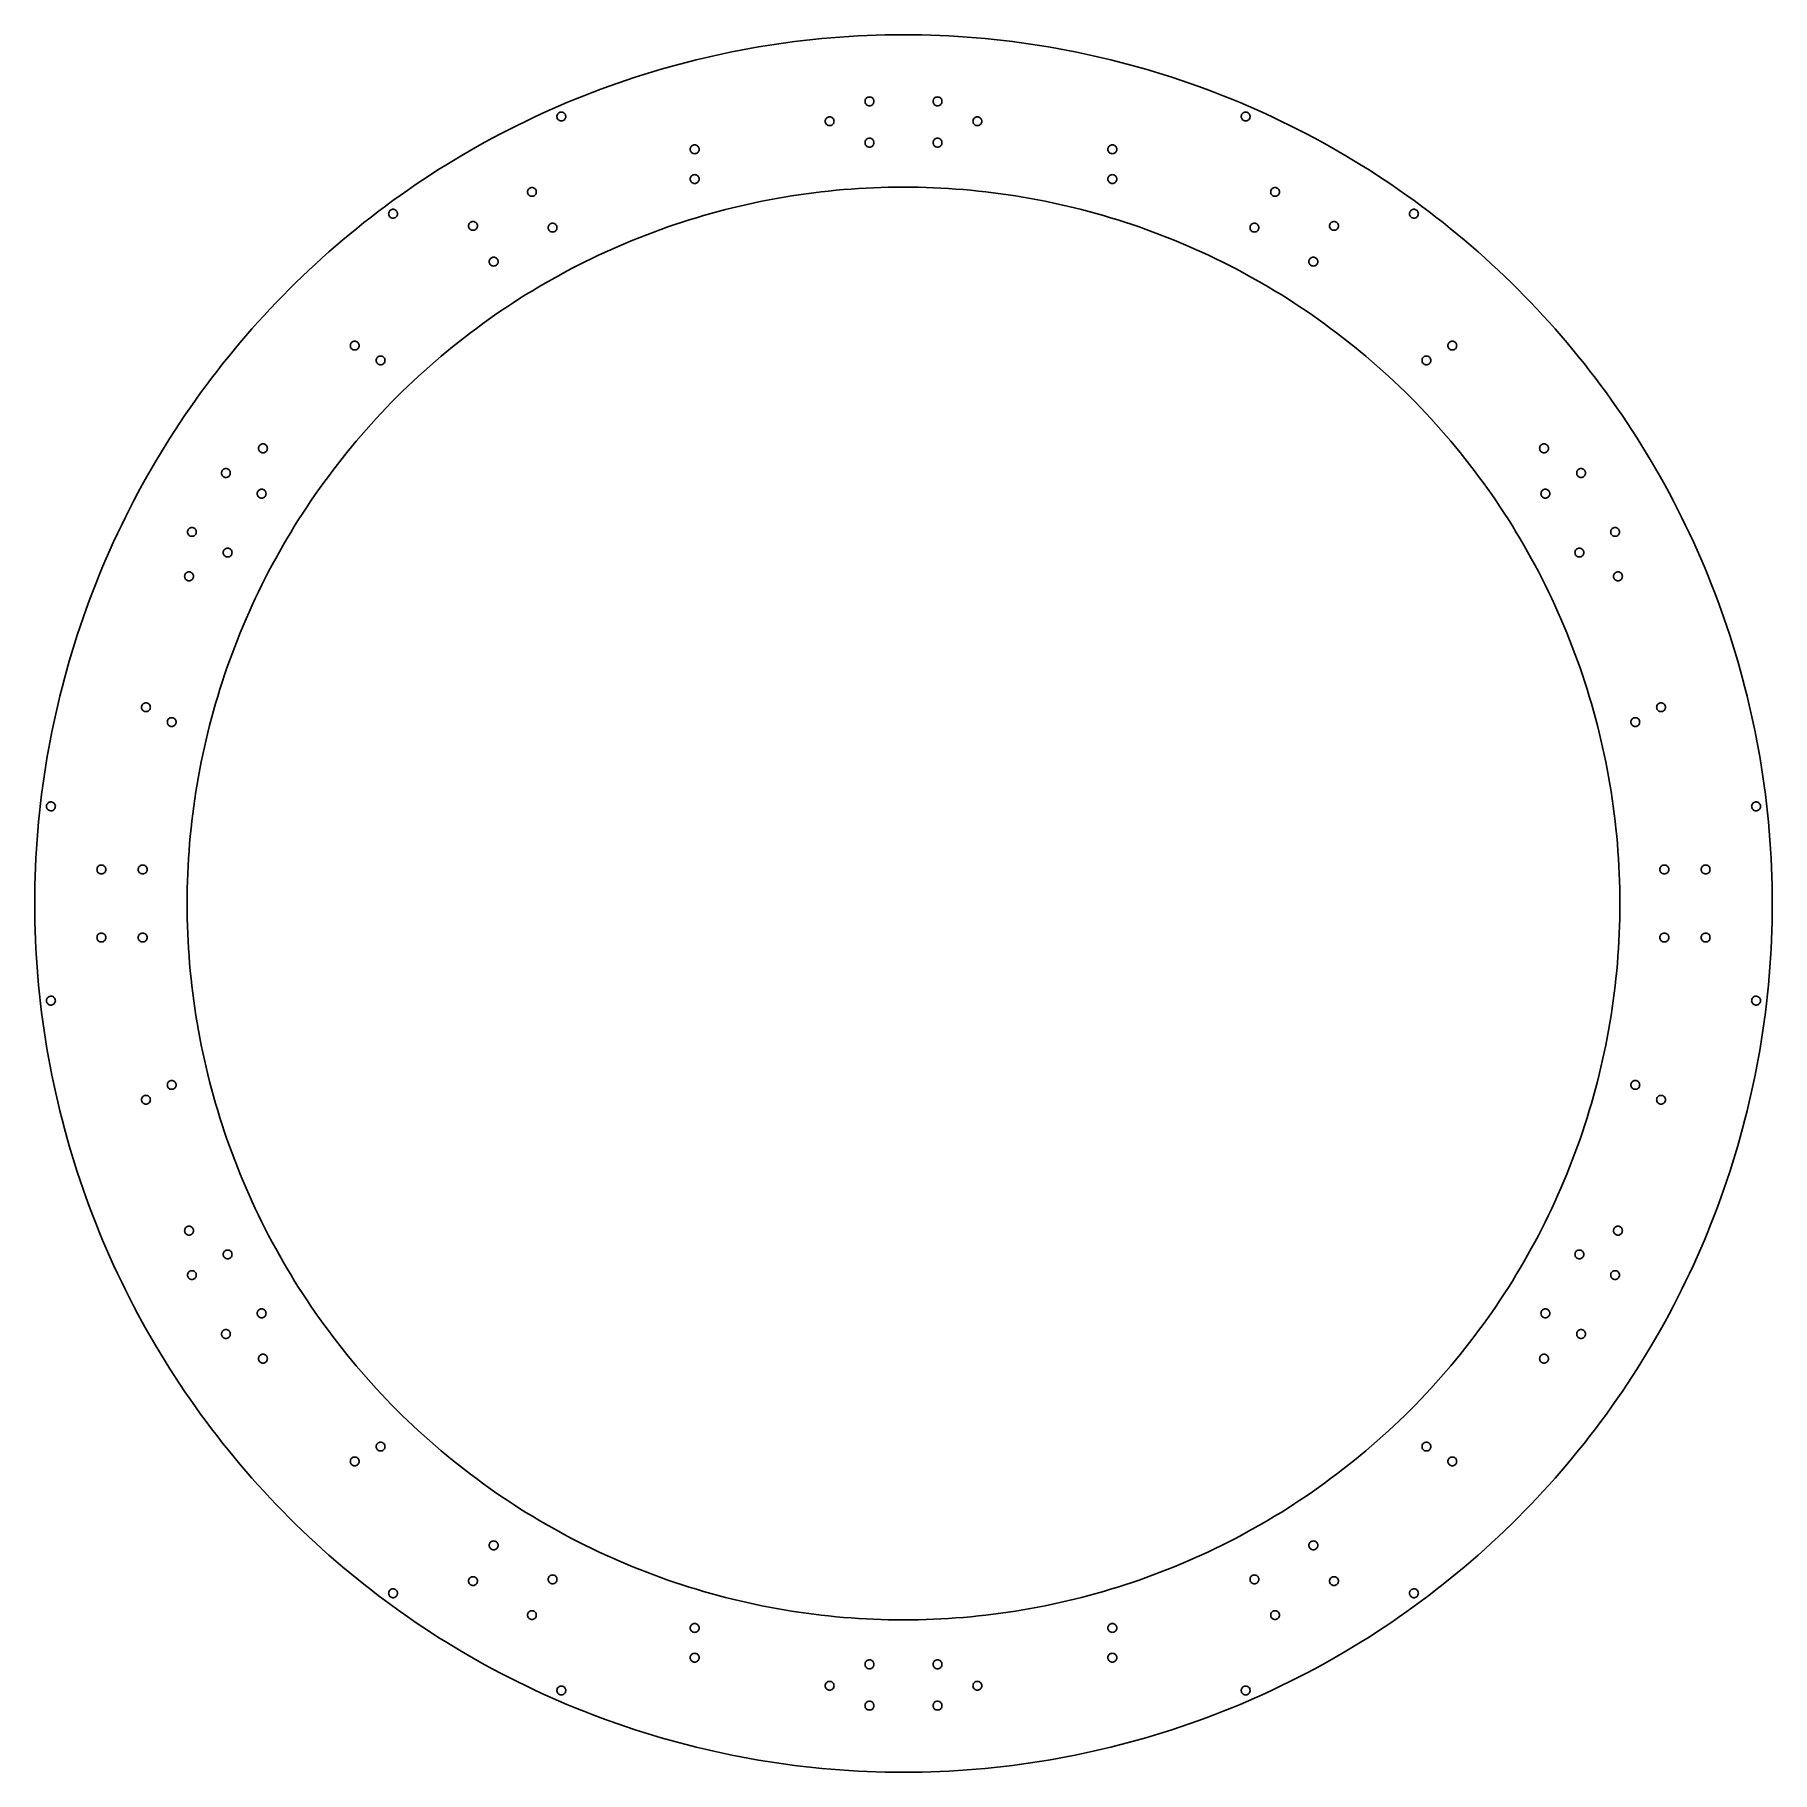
# Model space of a CAD drawing. Header units: metres. Extents: x -294 to 294, y -588 to 0.
import ezdxf

# ---------------------------------------------------------------- set-up
doc = ezdxf.new("R2010")
doc.units = ezdxf.units.M

msp = doc.modelspace()

# ---------------------------------------------------------------- linework, layer by layer
for p, q in [((0, 0), (-3.077, -0.0161)), ((3.077, -0.0161), (0, 0)), ((-58.0787, -5.797), (-61.0918, -6.421)), ((-55.0593, -5.2046), (-58.0787, -5.797)), ((-52.0338, -4.6439), (-55.0593, -5.2046)), ((-49.0026, -4.1148), (-52.0338, -4.6439)), ((-45.966, -3.6176), (-49.0026, -4.1148)), ((-42.9244, -3.1522), (-45.966, -3.6176)), ((-39.878, -2.7186), (-42.9244, -3.1522)), ((-36.8273, -2.317), (-39.878, -2.7186)), ((-33.7726, -1.9473), (-36.8273, -2.317)), ((-30.7142, -1.6097), (-33.7726, -1.9473)), ((-27.6523, -1.304), (-30.7142, -1.6097)), ((-24.5875, -1.0305), (-27.6523, -1.304)), ((-21.52, -0.7891), (-24.5875, -1.0305)), ((-18.4501, -0.5798), (-21.52, -0.7891)), ((-15.3782, -0.4027), (-18.4501, -0.5798)), ((-12.3046, -0.2577), (-15.3782, -0.4027)), ((-9.2296, -0.145), (-12.3046, -0.2577)), ((-6.1536, -0.0644), (-9.2296, -0.145)), ((-3.077, -0.0161), (-6.1536, -0.0644)), ((6.1536, -0.0644), (3.077, -0.0161)), ((9.2296, -0.145), (6.1536, -0.0644)), ((12.3046, -0.2577), (9.2296, -0.145)), ((15.3782, -0.4027), (12.3046, -0.2577)), ((18.4501, -0.5798), (15.3782, -0.4027)), ((21.52, -0.7891), (18.4501, -0.5798)), ((24.5875, -1.0305), (21.52, -0.7891)), ((27.6523, -1.304), (24.5875, -1.0305)), ((30.7142, -1.6097), (27.6523, -1.304)), ((33.7726, -1.9473), (30.7142, -1.6097)), ((36.8273, -2.317), (33.7726, -1.9473)), ((39.878, -2.7186), (36.8273, -2.317)), ((42.9244, -3.1522), (39.878, -2.7186)), ((45.966, -3.6176), (42.9244, -3.1522)), ((49.0026, -4.1148), (45.966, -3.6176)), ((52.0338, -4.6439), (49.0026, -4.1148)), ((55.0593, -5.2046), (52.0338, -4.6439)), ((58.0787, -5.797), (55.0593, -5.2046)), ((61.0918, -6.421), (58.0787, -5.797)), ((-81.9775, -11.6671), (-84.9278, -12.541)), ((-79.0182, -10.8241), (-81.9775, -11.6671)), ((-76.0502, -10.0122), (-79.0182, -10.8241)), ((-73.0739, -9.2314), (-76.0502, -10.0122)), ((-70.0896, -8.4818), (-73.0739, -9.2314)), ((-67.0976, -7.7634), (-70.0896, -8.4818)), ((-64.0982, -7.0765), (-67.0976, -7.7634)), ((-61.0918, -6.421), (-64.0982, -7.0765)), ((64.0982, -7.0765), (61.0918, -6.421)), ((67.0976, -7.7634), (64.0982, -7.0765)), ((70.0896, -8.4818), (67.0976, -7.7634)), ((73.0739, -9.2314), (70.0896, -8.4818)), ((76.0502, -10.0122), (73.0739, -9.2314)), ((79.0182, -10.8241), (76.0502, -10.0122)), ((81.9775, -11.6671), (79.0182, -10.8241)), ((84.9278, -12.541), (81.9775, -11.6671)), ((-99.5332, -17.3713), (-102.423, -18.4288)), ((-96.6327, -16.3442), (-99.5332, -17.3713)), ((-93.7215, -15.3475), (-96.6327, -16.3442)), ((-90.8001, -14.3813), (-93.7215, -15.3475)), ((-87.8688, -13.4458), (-90.8001, -14.3813)), ((-84.9278, -12.541), (-87.8688, -13.4458)), ((87.8688, -13.4458), (84.9278, -12.541)), ((90.8001, -14.3813), (87.8688, -13.4458)), ((93.7215, -15.3475), (90.8001, -14.3813)), ((96.6327, -16.3442), (93.7215, -15.3475)), ((99.5332, -17.3713), (96.6327, -16.3442)), ((102.423, -18.4288), (99.5332, -17.3713)), ((-113.866, -22.9594), (-116.696, -24.1666)), ((-111.023, -21.7818), (-113.866, -22.9594)), ((-108.168, -20.6342), (-111.023, -21.7818)), ((-105.301, -19.5164), (-108.168, -20.6342)), ((-102.423, -18.4288), (-105.301, -19.5164)), ((-13, -22.54), (-12.9772, -22.2795)), ((-12.9772, -22.8005), (-13, -22.54)), ((-12.9772, -22.2795), (-12.9095, -22.027)), ((-12.9095, -23.053), (-12.9772, -22.8005)), ((-12.9095, -22.027), (-12.799, -21.79)), ((-12.799, -23.29), (-12.9095, -23.053)), ((-12.799, -21.79), (-12.6491, -21.5758)), ((-12.6491, -23.5042), (-12.799, -23.29)), ((-12.6491, -21.5758), (-12.4642, -21.3909)), ((-12.4642, -23.6891), (-12.6491, -23.5042)), ((-12.4642, -21.3909), (-12.25, -21.241)), ((-12.25, -21.241), (-12.013, -21.1304)), ((-12.013, -21.1304), (-11.7605, -21.0628)), ((-11.7605, -21.0628), (-11.5, -21.04)), ((-11.5, -21.04), (-11.2395, -21.0628)), ((-11.2395, -21.0628), (-10.987, -21.1304)), ((-10.987, -21.1304), (-10.75, -21.241)), ((-10.75, -21.241), (-10.5358, -21.3909)), ((-10.5358, -21.3909), (-10.3509, -21.5758)), ((-10.3509, -23.5042), (-10.5358, -23.6891)), ((-10.3509, -21.5758), (-10.201, -21.79)), ((-10.201, -23.29), (-10.3509, -23.5042)), ((-10.201, -21.79), (-10.0905, -22.027)), ((-10.0905, -23.053), (-10.201, -23.29)), ((-10.0905, -22.027), (-10.0228, -22.2795)), ((-10.0228, -22.8005), (-10.0905, -23.053)), ((-10.0228, -22.2795), (-10, -22.54)), ((-10, -22.54), (-10.0228, -22.8005)), ((10, -22.54), (10.0228, -22.2795)), ((10.0228, -22.8005), (10, -22.54)), ((10.0228, -22.2795), (10.0905, -22.027)), ((10.0905, -23.053), (10.0228, -22.8005)), ((10.0905, -22.027), (10.201, -21.79)), ((10.201, -23.29), (10.0905, -23.053)), ((10.201, -21.79), (10.3509, -21.5758)), ((10.3509, -23.5042), (10.201, -23.29)), ((10.3509, -21.5758), (10.5358, -21.3909)), ((10.5358, -23.6891), (10.3509, -23.5042)), ((10.5358, -21.3909), (10.75, -21.241)), ((10.75, -21.241), (10.987, -21.1304)), ((10.987, -21.1304), (11.2395, -21.0628)), ((11.2395, -21.0628), (11.5, -21.04)), ((11.5, -21.04), (11.7605, -21.0628)), ((11.7605, -21.0628), (12.013, -21.1304)), ((12.013, -21.1304), (12.25, -21.241)), ((12.25, -21.241), (12.4642, -21.3909)), ((12.4642, -21.3909), (12.6491, -21.5758)), ((12.6491, -23.5042), (12.4642, -23.6891)), ((12.6491, -21.5758), (12.799, -21.79)), ((12.799, -23.29), (12.6491, -23.5042)), ((12.799, -21.79), (12.9095, -22.027)), ((12.9095, -23.053), (12.799, -23.29)), ((12.9095, -22.027), (12.9772, -22.2795)), ((12.9772, -22.8005), (12.9095, -23.053)), ((12.9772, -22.2795), (13, -22.54)), ((13, -22.54), (12.9772, -22.8005)), ((105.301, -19.5164), (102.423, -18.4288)), ((108.168, -20.6342), (105.301, -19.5164)), ((111.023, -21.7818), (108.168, -20.6342)), ((113.866, -22.9594), (111.023, -21.7818)), ((116.696, -24.1666), (113.866, -22.9594)), ((-127.886, -29.2899), (-130.65, -30.6436)), ((-125.109, -27.9652), (-127.886, -29.2899)), ((-122.318, -26.6696), (-125.109, -27.9652)), ((-119.514, -25.4034), (-122.318, -26.6696)), ((-116.696, -24.1666), (-119.514, -25.4034)), ((-117.228, -27.7637), (-117.221, -27.5023)), ((-117.19, -28.0223), (-117.228, -27.7637)), ((-117.221, -27.5023), (-117.169, -27.2461)), ((-117.107, -28.2702), (-117.19, -28.0223)), ((-117.169, -27.2461), (-117.074, -27.0028)), ((-116.982, -28.5), (-117.107, -28.2702)), ((-117.074, -27.0028), (-116.937, -26.7799)), ((-116.819, -28.7046), (-116.982, -28.5)), ((-116.937, -26.7799), (-116.764, -26.584)), ((-116.623, -28.8779), (-116.819, -28.7046)), ((-116.764, -26.584), (-116.559, -26.4213)), ((-116.4, -29.0145), (-116.623, -28.8779)), ((-116.559, -26.4213), (-116.329, -26.2965)), ((-116.157, -29.1103), (-116.4, -29.0145)), ((-116.329, -26.2965), (-116.081, -26.2135)), ((-115.901, -29.1625), (-116.157, -29.1103)), ((-116.081, -26.2135), (-115.823, -26.1749)), ((-115.64, -29.1693), (-115.901, -29.1625)), ((-115.823, -26.1749), (-115.561, -26.1817)), ((-115.381, -29.1307), (-115.64, -29.1693)), ((-115.561, -26.1817), (-115.305, -26.2339)), ((-115.133, -29.0477), (-115.381, -29.1307)), ((-115.305, -26.2339), (-115.062, -26.3297)), ((-114.903, -28.9229), (-115.133, -29.0477)), ((-115.062, -26.3297), (-114.839, -26.4663)), ((-114.699, -28.7602), (-114.903, -28.9229)), ((-114.839, -26.4663), (-114.643, -26.6396)), ((-114.525, -28.5643), (-114.699, -28.7602)), ((-114.643, -26.6396), (-114.48, -26.8442)), ((-114.389, -28.3414), (-114.525, -28.5643)), ((-114.48, -26.8442), (-114.356, -27.074)), ((-114.293, -28.0981), (-114.389, -28.3414)), ((-114.356, -27.074), (-114.273, -27.3219)), ((-114.241, -27.8419), (-114.293, -28.0981)), ((-114.273, -27.3219), (-114.234, -27.5805)), ((-114.234, -27.5805), (-114.241, -27.8419)), ((-26.5, -29.235), (-26.4772, -28.9745)), ((-26.4772, -29.4955), (-26.5, -29.235)), ((-26.4772, -28.9745), (-26.4095, -28.722)), ((-26.4095, -28.722), (-26.299, -28.485)), ((-26.299, -28.485), (-26.1491, -28.2708)), ((-26.1491, -28.2708), (-25.9642, -28.0859)), ((-25.9642, -28.0859), (-25.75, -27.936)), ((-25.75, -27.936), (-25.513, -27.8255)), ((-25.513, -27.8255), (-25.2605, -27.7578)), ((-25.2605, -27.7578), (-25, -27.735)), ((-25, -27.735), (-24.7395, -27.7578)), ((-24.7395, -27.7578), (-24.487, -27.8255)), ((-24.487, -27.8255), (-24.25, -27.936)), ((-24.25, -27.936), (-24.0358, -28.0859)), ((-24.0358, -28.0859), (-23.8509, -28.2708)), ((-23.8509, -28.2708), (-23.701, -28.485)), ((-23.701, -28.485), (-23.5905, -28.722)), ((-23.5905, -28.722), (-23.5228, -28.9745)), ((-23.5228, -28.9745), (-23.5, -29.235)), ((-23.5, -29.235), (-23.5228, -29.4955)), ((-12.25, -23.839), (-12.4642, -23.6891)), ((-12.013, -23.9495), (-12.25, -23.839)), ((-11.7605, -24.0172), (-12.013, -23.9495)), ((-11.5, -24.04), (-11.7605, -24.0172)), ((-11.2395, -24.0172), (-11.5, -24.04)), ((-10.987, -23.9495), (-11.2395, -24.0172)), ((-10.75, -23.839), (-10.987, -23.9495)), ((-10.5358, -23.6891), (-10.75, -23.839)), ((10.75, -23.839), (10.5358, -23.6891)), ((10.987, -23.9495), (10.75, -23.839)), ((11.2395, -24.0172), (10.987, -23.9495)), ((11.5, -24.04), (11.2395, -24.0172)), ((11.7605, -24.0172), (11.5, -24.04)), ((12.013, -23.9495), (11.7605, -24.0172)), ((12.25, -23.839), (12.013, -23.9495)), ((12.4642, -23.6891), (12.25, -23.839)), ((23.5, -29.235), (23.5228, -28.9745)), ((23.5228, -29.4955), (23.5, -29.235)), ((23.5228, -28.9745), (23.5905, -28.722)), ((23.5905, -28.722), (23.701, -28.485)), ((23.701, -28.485), (23.8509, -28.2708)), ((23.8509, -28.2708), (24.0358, -28.0859)), ((24.0358, -28.0859), (24.25, -27.936)), ((24.25, -27.936), (24.487, -27.8255)), ((24.487, -27.8255), (24.7395, -27.7578)), ((24.7395, -27.7578), (25, -27.735)), ((25, -27.735), (25.2605, -27.7578)), ((25.2605, -27.7578), (25.513, -27.8255)), ((25.513, -27.8255), (25.75, -27.936)), ((25.75, -27.936), (25.9642, -28.0859)), ((25.9642, -28.0859), (26.1491, -28.2708)), ((26.1491, -28.2708), (26.299, -28.485)), ((26.299, -28.485), (26.4095, -28.722)), ((26.4095, -28.722), (26.4772, -28.9745)), ((26.4772, -28.9745), (26.5, -29.235)), ((26.5, -29.235), (26.4772, -29.4955)), ((114.234, -27.5805), (114.273, -27.3219)), ((114.241, -27.8419), (114.234, -27.5805)), ((114.293, -28.0981), (114.241, -27.8419)), ((114.273, -27.3219), (114.356, -27.074)), ((114.389, -28.3414), (114.293, -28.0981)), ((114.356, -27.074), (114.48, -26.8442)), ((114.525, -28.5643), (114.389, -28.3414)), ((114.48, -26.8442), (114.643, -26.6396)), ((114.699, -28.7602), (114.525, -28.5643)), ((114.643, -26.6396), (114.839, -26.4663)), ((114.903, -28.9229), (114.699, -28.7602)), ((114.839, -26.4663), (115.062, -26.3297)), ((115.133, -29.0477), (114.903, -28.9229)), ((115.062, -26.3297), (115.305, -26.2339)), ((115.381, -29.1307), (115.133, -29.0477)), ((115.305, -26.2339), (115.561, -26.1817)), ((115.64, -29.1693), (115.381, -29.1307)), ((115.561, -26.1817), (115.823, -26.1749)), ((115.901, -29.1625), (115.64, -29.1693)), ((115.823, -26.1749), (116.081, -26.2135)), ((116.157, -29.1103), (115.901, -29.1625)), ((116.081, -26.2135), (116.329, -26.2965)), ((116.4, -29.0145), (116.157, -29.1103)), ((116.329, -26.2965), (116.559, -26.4213)), ((116.623, -28.8779), (116.4, -29.0145)), ((116.559, -26.4213), (116.764, -26.584)), ((116.819, -28.7046), (116.623, -28.8779)), ((119.514, -25.4034), (116.696, -24.1666)), ((116.764, -26.584), (116.937, -26.7799)), ((116.982, -28.5), (116.819, -28.7046)), ((116.937, -26.7799), (117.074, -27.0028)), ((117.107, -28.2702), (116.982, -28.5)), ((117.074, -27.0028), (117.169, -27.2461)), ((117.19, -28.0223), (117.107, -28.2702)), ((117.169, -27.2461), (117.221, -27.5023)), ((117.228, -27.7637), (117.19, -28.0223)), ((117.221, -27.5023), (117.228, -27.7637)), ((122.318, -26.6696), (119.514, -25.4034)), ((125.109, -27.9652), (122.318, -26.6696)), ((127.886, -29.2899), (125.109, -27.9652)), ((130.65, -30.6436), (127.886, -29.2899)), ((-138.852, -34.8772), (-141.556, -36.3455)), ((-136.133, -33.4374), (-138.852, -34.8772)), ((-133.398, -32.0261), (-136.133, -33.4374)), ((-130.65, -30.6436), (-133.398, -32.0261)), ((-26.4095, -29.748), (-26.4772, -29.4955)), ((-26.299, -29.985), (-26.4095, -29.748)), ((-26.1491, -30.1992), (-26.299, -29.985)), ((-25.9642, -30.3841), (-26.1491, -30.1992)), ((-25.75, -30.534), (-25.9642, -30.3841)), ((-25.513, -30.6445), (-25.75, -30.534)), ((-25.2605, -30.7122), (-25.513, -30.6445)), ((-25, -30.735), (-25.2605, -30.7122)), ((-24.7395, -30.7122), (-25, -30.735)), ((-24.487, -30.6445), (-24.7395, -30.7122)), ((-24.25, -30.534), (-24.487, -30.6445)), ((-24.0358, -30.3841), (-24.25, -30.534)), ((-23.8509, -30.1992), (-24.0358, -30.3841)), ((-23.701, -29.985), (-23.8509, -30.1992)), ((-23.5905, -29.748), (-23.701, -29.985)), ((-23.5228, -29.4955), (-23.5905, -29.748)), ((-12.4642, -35.3609), (-12.25, -35.211)), ((-12.25, -35.211), (-12.013, -35.1004)), ((-12.013, -35.1004), (-11.7605, -35.0328)), ((-11.7605, -35.0328), (-11.5, -35.01)), ((-11.5, -35.01), (-11.2395, -35.0328)), ((-11.2395, -35.0328), (-10.987, -35.1004)), ((-10.987, -35.1004), (-10.75, -35.211)), ((-10.75, -35.211), (-10.5358, -35.3609)), ((10.5358, -35.3609), (10.75, -35.211)), ((10.75, -35.211), (10.987, -35.1004)), ((10.987, -35.1004), (11.2395, -35.0328)), ((11.2395, -35.0328), (11.5, -35.01)), ((11.5, -35.01), (11.7605, -35.0328)), ((11.7605, -35.0328), (12.013, -35.1004)), ((12.013, -35.1004), (12.25, -35.211)), ((12.25, -35.211), (12.4642, -35.3609)), ((23.5905, -29.748), (23.5228, -29.4955)), ((23.701, -29.985), (23.5905, -29.748)), ((23.8509, -30.1992), (23.701, -29.985)), ((24.0358, -30.3841), (23.8509, -30.1992)), ((24.25, -30.534), (24.0358, -30.3841)), ((24.487, -30.6445), (24.25, -30.534)), ((24.7395, -30.7122), (24.487, -30.6445)), ((25, -30.735), (24.7395, -30.7122)), ((25.2605, -30.7122), (25, -30.735)), ((25.513, -30.6445), (25.2605, -30.7122)), ((25.75, -30.534), (25.513, -30.6445)), ((25.9642, -30.3841), (25.75, -30.534)), ((26.1491, -30.1992), (25.9642, -30.3841)), ((26.299, -29.985), (26.1491, -30.1992)), ((26.4095, -29.748), (26.299, -29.985)), ((26.4772, -29.4955), (26.4095, -29.748)), ((133.398, -32.0261), (130.65, -30.6436)), ((136.133, -33.4374), (133.398, -32.0261)), ((138.852, -34.8772), (136.133, -33.4374)), ((141.556, -36.3455), (138.852, -34.8772)), ((-149.574, -40.9189), (-152.215, -42.4991)), ((-146.918, -39.3665), (-149.574, -40.9189)), ((-144.245, -37.8419), (-146.918, -39.3665)), ((-141.556, -36.3455), (-144.245, -37.8419)), ((-72.1223, -38.735), (-72.0995, -38.4745)), ((-72.0995, -38.9955), (-72.1223, -38.735)), ((-72.0995, -38.4745), (-72.0318, -38.222)), ((-72.0318, -39.248), (-72.0995, -38.9955)), ((-72.0318, -38.222), (-71.9213, -37.985)), ((-71.9213, -39.485), (-72.0318, -39.248)), ((-71.9213, -37.985), (-71.7713, -37.7708)), ((-71.7713, -39.6992), (-71.9213, -39.485)), ((-71.7713, -37.7708), (-71.5865, -37.5859)), ((-71.5865, -39.8841), (-71.7713, -39.6992)), ((-71.5865, -37.5859), (-71.3723, -37.436)), ((-71.3723, -40.034), (-71.5865, -39.8841)), ((-71.3723, -37.436), (-71.1353, -37.3255)), ((-71.1353, -40.1445), (-71.3723, -40.034)), ((-71.1353, -37.3255), (-70.8828, -37.2578)), ((-70.8828, -40.2122), (-71.1353, -40.1445)), ((-70.8828, -37.2578), (-70.6223, -37.235)), ((-70.6223, -40.235), (-70.8828, -40.2122)), ((-70.6223, -37.235), (-70.3618, -37.2578)), ((-70.3618, -40.2122), (-70.6223, -40.235)), ((-70.3618, -37.2578), (-70.1093, -37.3255)), ((-70.1093, -40.1445), (-70.3618, -40.2122)), ((-70.1093, -37.3255), (-69.8723, -37.436)), ((-69.8723, -40.034), (-70.1093, -40.1445)), ((-69.8723, -37.436), (-69.6581, -37.5859)), ((-69.6581, -39.8841), (-69.8723, -40.034)), ((-69.6581, -37.5859), (-69.4732, -37.7708)), ((-69.4732, -39.6992), (-69.6581, -39.8841)), ((-69.4732, -37.7708), (-69.3232, -37.985)), ((-69.3232, -39.485), (-69.4732, -39.6992)), ((-69.3232, -37.985), (-69.2127, -38.222)), ((-69.2127, -39.248), (-69.3232, -39.485)), ((-69.2127, -38.222), (-69.1451, -38.4745)), ((-69.1451, -38.9955), (-69.2127, -39.248)), ((-69.1451, -38.4745), (-69.1223, -38.735)), ((-69.1223, -38.735), (-69.1451, -38.9955)), ((-13, -36.51), (-12.9772, -36.2495)), ((-12.9772, -36.7705), (-13, -36.51)), ((-12.9772, -36.2495), (-12.9095, -35.997)), ((-12.9095, -37.023), (-12.9772, -36.7705)), ((-12.9095, -35.997), (-12.799, -35.76)), ((-12.799, -37.26), (-12.9095, -37.023)), ((-12.799, -35.76), (-12.6491, -35.5458)), ((-12.6491, -37.4742), (-12.799, -37.26)), ((-12.6491, -35.5458), (-12.4642, -35.3609)), ((-12.4642, -37.6591), (-12.6491, -37.4742)), ((-12.25, -37.809), (-12.4642, -37.6591)), ((-12.013, -37.9195), (-12.25, -37.809)), ((-11.7605, -37.9872), (-12.013, -37.9195)), ((-11.5, -38.01), (-11.7605, -37.9872)), ((-11.2395, -37.9872), (-11.5, -38.01)), ((-10.987, -37.9195), (-11.2395, -37.9872)), ((-10.75, -37.809), (-10.987, -37.9195)), ((-10.5358, -37.6591), (-10.75, -37.809)), ((-10.5358, -35.3609), (-10.3509, -35.5458)), ((-10.3509, -37.4742), (-10.5358, -37.6591)), ((-10.3509, -35.5458), (-10.201, -35.76)), ((-10.201, -37.26), (-10.3509, -37.4742)), ((-10.201, -35.76), (-10.0905, -35.997)), ((-10.0905, -37.023), (-10.201, -37.26)), ((-10.0905, -35.997), (-10.0228, -36.2495)), ((-10.0228, -36.7705), (-10.0905, -37.023)), ((-10.0228, -36.2495), (-10, -36.51)), ((-10, -36.51), (-10.0228, -36.7705)), ((10, -36.51), (10.0228, -36.2495)), ((10.0228, -36.7705), (10, -36.51)), ((10.0228, -36.2495), (10.0905, -35.997)), ((10.0905, -37.023), (10.0228, -36.7705)), ((10.0905, -35.997), (10.201, -35.76)), ((10.201, -37.26), (10.0905, -37.023)), ((10.201, -35.76), (10.3509, -35.5458)), ((10.3509, -37.4742), (10.201, -37.26)), ((10.3509, -35.5458), (10.5358, -35.3609)), ((10.5358, -37.6591), (10.3509, -37.4742)), ((10.75, -37.809), (10.5358, -37.6591)), ((10.987, -37.9195), (10.75, -37.809)), ((11.2395, -37.9872), (10.987, -37.9195)), ((11.5, -38.01), (11.2395, -37.9872)), ((11.7605, -37.9872), (11.5, -38.01)), ((12.013, -37.9195), (11.7605, -37.9872)), ((12.25, -37.809), (12.013, -37.9195)), ((12.4642, -37.6591), (12.25, -37.809)), ((12.4642, -35.3609), (12.6491, -35.5458)), ((12.6491, -37.4742), (12.4642, -37.6591)), ((12.6491, -35.5458), (12.799, -35.76)), ((12.799, -37.26), (12.6491, -37.4742)), ((12.799, -35.76), (12.9095, -35.997)), ((12.9095, -37.023), (12.799, -37.26)), ((12.9095, -35.997), (12.9772, -36.2495)), ((12.9772, -36.7705), (12.9095, -37.023)), ((12.9772, -36.2495), (13, -36.51)), ((13, -36.51), (12.9772, -36.7705)), ((69.1223, -38.735), (69.1451, -38.4745)), ((69.1451, -38.9955), (69.1223, -38.735)), ((69.1451, -38.4745), (69.2127, -38.222)), ((69.2127, -39.248), (69.1451, -38.9955)), ((69.2127, -38.222), (69.3232, -37.985)), ((69.3232, -39.485), (69.2127, -39.248)), ((69.3232, -37.985), (69.4732, -37.7708)), ((69.4732, -39.6992), (69.3232, -39.485)), ((69.4732, -37.7708), (69.6581, -37.5859)), ((69.6581, -39.8841), (69.4732, -39.6992)), ((69.6581, -37.5859), (69.8723, -37.436)), ((69.8723, -40.034), (69.6581, -39.8841)), ((69.8723, -37.436), (70.1093, -37.3255)), ((70.1093, -40.1445), (69.8723, -40.034)), ((70.1093, -37.3255), (70.3618, -37.2578)), ((70.3618, -40.2122), (70.1093, -40.1445)), ((70.3618, -37.2578), (70.6223, -37.235)), ((70.6223, -40.235), (70.3618, -40.2122)), ((70.6223, -37.235), (70.8828, -37.2578)), ((70.8828, -40.2122), (70.6223, -40.235)), ((70.8828, -37.2578), (71.1353, -37.3255)), ((71.1353, -40.1445), (70.8828, -40.2122)), ((71.1353, -37.3255), (71.3723, -37.436)), ((71.3723, -40.034), (71.1353, -40.1445)), ((71.3723, -37.436), (71.5865, -37.5859)), ((71.5865, -39.8841), (71.3723, -40.034)), ((71.5865, -37.5859), (71.7713, -37.7708)), ((71.7713, -39.6992), (71.5865, -39.8841)), ((71.7713, -37.7708), (71.9213, -37.985)), ((71.9213, -39.485), (71.7713, -39.6992)), ((71.9213, -37.985), (72.0318, -38.222)), ((72.0318, -39.248), (71.9213, -39.485)), ((72.0318, -38.222), (72.0995, -38.4745)), ((72.0995, -38.9955), (72.0318, -39.248)), ((72.0995, -38.4745), (72.1223, -38.735)), ((72.1223, -38.735), (72.0995, -38.9955)), ((144.245, -37.8419), (141.556, -36.3455)), ((146.918, -39.3665), (144.245, -37.8419)), ((149.574, -40.9189), (146.918, -39.3665)), ((152.215, -42.4991), (149.574, -40.9189)), ((-157.445, -45.742), (-160.034, -47.4043)), ((-154.838, -44.1068), (-157.445, -45.742)), ((-152.215, -42.4991), (-154.838, -44.1068)), ((154.838, -44.1068), (152.215, -42.4991)), ((157.445, -45.742), (154.838, -44.1068)), ((160.034, -47.4043), (157.445, -45.742)), ((-167.696, -52.5527), (-170.213, -54.322)), ((-165.16, -50.8098), (-167.696, -52.5527)), ((-162.606, -49.0937), (-165.16, -50.8098)), ((-160.034, -47.4043), (-162.606, -49.0937)), ((-127.188, -53.1367), (-127.166, -52.8762)), ((-127.166, -52.8762), (-127.098, -52.6237)), ((-127.098, -52.6237), (-126.987, -52.3867)), ((-126.987, -52.3867), (-126.837, -52.1725)), ((-126.837, -52.1725), (-126.653, -51.9876)), ((-126.653, -51.9876), (-126.438, -51.8376)), ((-126.438, -51.8376), (-126.201, -51.7272)), ((-126.201, -51.7272), (-125.949, -51.6595)), ((-125.949, -51.6595), (-125.688, -51.6367)), ((-125.688, -51.6367), (-125.428, -51.6595)), ((-125.428, -51.6595), (-125.175, -51.7272)), ((-125.175, -51.7272), (-124.938, -51.8376)), ((-124.938, -51.8376), (-124.724, -51.9876)), ((-124.724, -51.9876), (-124.539, -52.1725)), ((-124.539, -52.1725), (-124.389, -52.3867)), ((-124.389, -52.3867), (-124.279, -52.6237)), ((-124.279, -52.6237), (-124.211, -52.8762)), ((-124.211, -52.8762), (-124.188, -53.1367)), ((-72.1223, -48.8118), (-72.0995, -48.5514)), ((-72.0995, -49.0723), (-72.1223, -48.8118)), ((-72.0995, -48.5514), (-72.0318, -48.2988)), ((-72.0318, -49.3249), (-72.0995, -49.0723)), ((-72.0318, -48.2988), (-71.9213, -48.0618)), ((-71.9213, -49.5618), (-72.0318, -49.3249)), ((-71.9213, -48.0618), (-71.7713, -47.8477)), ((-71.7713, -49.776), (-71.9213, -49.5618)), ((-71.7713, -47.8477), (-71.5865, -47.6628)), ((-71.5865, -49.9609), (-71.7713, -49.776)), ((-71.5865, -47.6628), (-71.3723, -47.5128)), ((-71.3723, -50.1109), (-71.5865, -49.9609)), ((-71.3723, -47.5128), (-71.1353, -47.4023)), ((-71.1353, -50.2214), (-71.3723, -50.1109)), ((-71.1353, -47.4023), (-70.8828, -47.3346)), ((-70.8828, -50.2891), (-71.1353, -50.2214)), ((-70.8828, -47.3346), (-70.6223, -47.3118)), ((-70.6223, -50.3118), (-70.8828, -50.2891)), ((-70.6223, -47.3118), (-70.3618, -47.3346)), ((-70.3618, -50.2891), (-70.6223, -50.3118)), ((-70.3618, -47.3346), (-70.1093, -47.4023)), ((-70.1093, -50.2214), (-70.3618, -50.2891)), ((-70.1093, -47.4023), (-69.8723, -47.5128)), ((-69.8723, -50.1109), (-70.1093, -50.2214)), ((-69.8723, -47.5128), (-69.6581, -47.6628)), ((-69.6581, -49.9609), (-69.8723, -50.1109)), ((-69.6581, -47.6628), (-69.4732, -47.8477)), ((-69.4732, -49.776), (-69.6581, -49.9609)), ((-69.4732, -47.8477), (-69.3232, -48.0618)), ((-69.3232, -49.5618), (-69.4732, -49.776)), ((-69.3232, -48.0618), (-69.2127, -48.2988)), ((-69.2127, -49.3249), (-69.3232, -49.5618)), ((-69.2127, -48.2988), (-69.1451, -48.5514)), ((-69.1451, -49.0723), (-69.2127, -49.3249)), ((-69.1451, -48.5514), (-69.1223, -48.8118)), ((-69.1223, -48.8118), (-69.1451, -49.0723)), ((-27.8499, -53.1358), (-25.3278, -52.8574)), ((-25.3278, -52.8574), (-22.8029, -52.6054)), ((-22.8029, -52.6054), (-20.2756, -52.3798)), ((-20.2756, -52.3798), (-17.746, -52.1807)), ((-17.746, -52.1807), (-15.2145, -52.0081)), ((-15.2145, -52.0081), (-12.6813, -51.8621)), ((-12.6813, -51.8621), (-10.1467, -51.7425)), ((-10.1467, -51.7425), (-7.611, -51.6496)), ((-7.611, -51.6496), (-5.0744, -51.5831)), ((-5.0744, -51.5831), (-2.5374, -51.5433)), ((-2.5374, -51.5433), (0, -51.53)), ((0, -51.53), (2.5374, -51.5433)), ((2.5374, -51.5433), (5.0744, -51.5831)), ((5.0744, -51.5831), (7.611, -51.6496)), ((7.611, -51.6496), (10.1467, -51.7425)), ((10.1467, -51.7425), (12.6813, -51.8621)), ((12.6813, -51.8621), (15.2145, -52.0081)), ((15.2145, -52.0081), (17.746, -52.1807)), ((17.746, -52.1807), (20.2756, -52.3798)), ((20.2756, -52.3798), (22.8029, -52.6054)), ((22.8029, -52.6054), (25.3278, -52.8574)), ((25.3278, -52.8574), (27.8499, -53.1358)), ((69.1223, -48.8118), (69.1451, -48.5514)), ((69.1451, -49.0723), (69.1223, -48.8118)), ((69.1451, -48.5514), (69.2127, -48.2988)), ((69.2127, -49.3249), (69.1451, -49.0723)), ((69.2127, -48.2988), (69.3232, -48.0618)), ((69.3232, -49.5618), (69.2127, -49.3249)), ((69.3232, -48.0618), (69.4732, -47.8477)), ((69.4732, -49.776), (69.3232, -49.5618)), ((69.4732, -47.8477), (69.6581, -47.6628)), ((69.6581, -49.9609), (69.4732, -49.776)), ((69.6581, -47.6628), (69.8723, -47.5128)), ((69.8723, -50.1109), (69.6581, -49.9609)), ((69.8723, -47.5128), (70.1093, -47.4023)), ((70.1093, -50.2214), (69.8723, -50.1109)), ((70.1093, -47.4023), (70.3618, -47.3346)), ((70.3618, -50.2891), (70.1093, -50.2214)), ((70.3618, -47.3346), (70.6223, -47.3118)), ((70.6223, -50.3118), (70.3618, -50.2891)), ((70.6223, -47.3118), (70.8828, -47.3346)), ((70.8828, -50.2891), (70.6223, -50.3118)), ((70.8828, -47.3346), (71.1353, -47.4023)), ((71.1353, -50.2214), (70.8828, -50.2891)), ((71.1353, -47.4023), (71.3723, -47.5128)), ((71.3723, -50.1109), (71.1353, -50.2214)), ((71.3723, -47.5128), (71.5865, -47.6628)), ((71.5865, -49.9609), (71.3723, -50.1109)), ((71.5865, -47.6628), (71.7713, -47.8477)), ((71.7713, -49.776), (71.5865, -49.9609)), ((71.7713, -47.8477), (71.9213, -48.0618)), ((71.9213, -49.5618), (71.7713, -49.776)), ((71.9213, -48.0618), (72.0318, -48.2988)), ((72.0318, -49.3249), (71.9213, -49.5618)), ((72.0318, -48.2988), (72.0995, -48.5514)), ((72.0995, -49.0723), (72.0318, -49.3249)), ((72.0995, -48.5514), (72.1223, -48.8118)), ((72.1223, -48.8118), (72.0995, -49.0723)), ((124.188, -53.1367), (124.211, -52.8762)), ((124.211, -52.8762), (124.279, -52.6237)), ((124.279, -52.6237), (124.389, -52.3867)), ((124.389, -52.3867), (124.539, -52.1725)), ((124.539, -52.1725), (124.724, -51.9876)), ((124.724, -51.9876), (124.938, -51.8376)), ((124.938, -51.8376), (125.175, -51.7272)), ((125.175, -51.7272), (125.428, -51.6595)), ((125.428, -51.6595), (125.688, -51.6367)), ((125.688, -51.6367), (125.949, -51.6595)), ((125.949, -51.6595), (126.201, -51.7272)), ((126.201, -51.7272), (126.438, -51.8376)), ((126.438, -51.8376), (126.653, -51.9876)), ((126.653, -51.9876), (126.837, -52.1725)), ((126.837, -52.1725), (126.987, -52.3867)), ((126.987, -52.3867), (127.098, -52.6237)), ((127.098, -52.6237), (127.166, -52.8762)), ((127.166, -52.8762), (127.188, -53.1367)), ((162.606, -49.0937), (160.034, -47.4043)), ((165.16, -50.8098), (162.606, -49.0937)), ((167.696, -52.5527), (165.16, -50.8098)), ((170.213, -54.322), (167.696, -52.5527)), ((-175.192, -57.9392), (-177.653, -59.7867)), ((-172.712, -56.1176), (-175.192, -57.9392)), ((-170.213, -54.322), (-172.712, -56.1176)), ((-127.166, -53.3972), (-127.188, -53.1367)), ((-127.098, -53.6497), (-127.166, -53.3972)), ((-126.987, -53.8867), (-127.098, -53.6497)), ((-126.837, -54.1009), (-126.987, -53.8867)), ((-126.653, -54.2858), (-126.837, -54.1009)), ((-126.438, -54.4357), (-126.653, -54.2858)), ((-126.201, -54.5462), (-126.438, -54.4357)), ((-125.949, -54.6139), (-126.201, -54.5462)), ((-125.688, -54.6367), (-125.949, -54.6139)), ((-125.428, -54.6139), (-125.688, -54.6367)), ((-125.175, -54.5462), (-125.428, -54.6139)), ((-124.938, -54.4357), (-125.175, -54.5462)), ((-124.724, -54.2858), (-124.938, -54.4357)), ((-124.539, -54.1009), (-124.724, -54.2858)), ((-124.389, -53.8867), (-124.539, -54.1009)), ((-124.279, -53.6497), (-124.389, -53.8867)), ((-124.211, -53.3972), (-124.279, -53.6497)), ((-124.188, -53.1367), (-124.211, -53.3972)), ((-60.2589, -59.1425), (-57.7979, -58.5243)), ((-57.7979, -58.5243), (-55.3307, -57.932)), ((-55.3307, -57.932), (-52.8573, -57.3655)), ((-52.8573, -57.3655), (-50.3781, -56.825)), ((-50.3781, -56.825), (-47.8934, -56.3104)), ((-47.8934, -56.3104), (-45.4035, -55.8219)), ((-45.4035, -55.8219), (-42.9086, -55.3595)), ((-42.9086, -55.3595), (-40.409, -54.9232)), ((-40.409, -54.9232), (-37.9049, -54.5132)), ((-37.9049, -54.5132), (-35.3967, -54.1294)), ((-35.3967, -54.1294), (-32.8846, -53.7719)), ((-32.8846, -53.7719), (-30.3689, -53.4406)), ((-30.3689, -53.4406), (-27.8499, -53.1358)), ((27.8499, -53.1358), (30.3689, -53.4406)), ((30.3689, -53.4406), (32.8846, -53.7719)), ((32.8846, -53.7719), (35.3967, -54.1294)), ((35.3967, -54.1294), (37.9049, -54.5132)), ((37.9049, -54.5132), (40.409, -54.9232)), ((40.409, -54.9232), (42.9086, -55.3595)), ((42.9086, -55.3595), (45.4035, -55.8219)), ((45.4035, -55.8219), (47.8934, -56.3104)), ((47.8934, -56.3104), (50.3781, -56.825)), ((50.3781, -56.825), (52.8573, -57.3655)), ((52.8573, -57.3655), (55.3307, -57.932)), ((55.3307, -57.932), (57.7979, -58.5243)), ((57.7979, -58.5243), (60.2589, -59.1425)), ((124.211, -53.3972), (124.188, -53.1367)), ((124.279, -53.6497), (124.211, -53.3972)), ((124.389, -53.8867), (124.279, -53.6497)), ((124.539, -54.1009), (124.389, -53.8867)), ((124.724, -54.2858), (124.539, -54.1009)), ((124.938, -54.4357), (124.724, -54.2858)), ((125.175, -54.5462), (124.938, -54.4357)), ((125.428, -54.6139), (125.175, -54.5462)), ((125.688, -54.6367), (125.428, -54.6139)), ((125.949, -54.6139), (125.688, -54.6367)), ((126.201, -54.5462), (125.949, -54.6139)), ((126.438, -54.4357), (126.201, -54.5462)), ((126.653, -54.2858), (126.438, -54.4357)), ((126.837, -54.1009), (126.653, -54.2858)), ((126.987, -53.8867), (126.837, -54.1009)), ((127.098, -53.6497), (126.987, -53.8867)), ((127.166, -53.3972), (127.098, -53.6497)), ((127.188, -53.1367), (127.166, -53.3972)), ((172.712, -56.1176), (170.213, -54.322)), ((175.192, -57.9392), (172.712, -56.1176)), ((177.653, -59.7867), (175.192, -57.9392)), ((-182.515, -63.5585), (-184.917, -65.4824)), ((-180.094, -61.6599), (-182.515, -63.5585)), ((-177.653, -59.7867), (-180.094, -61.6599)), ((-174.136, -60.4361), (-174.097, -60.1775)), ((-174.129, -60.6975), (-174.136, -60.4361)), ((-174.077, -60.9537), (-174.129, -60.6975)), ((-174.097, -60.1775), (-174.014, -59.9296)), ((-173.981, -61.197), (-174.077, -60.9537)), ((-174.014, -59.9296), (-173.889, -59.6998)), ((-173.844, -61.4199), (-173.981, -61.197)), ((-173.889, -59.6998), (-173.727, -59.4951)), ((-173.671, -61.6158), (-173.844, -61.4199)), ((-173.727, -59.4951), (-173.531, -59.3219)), ((-173.467, -61.7785), (-173.671, -61.6158)), ((-173.531, -59.3219), (-173.308, -59.1853)), ((-173.237, -61.9033), (-173.467, -61.7785)), ((-173.308, -59.1853), (-173.065, -59.0895)), ((-172.989, -61.9862), (-173.237, -61.9033)), ((-173.065, -59.0895), (-172.808, -59.0373)), ((-172.73, -62.0249), (-172.989, -61.9862)), ((-172.808, -59.0373), (-172.547, -59.0305)), ((-172.469, -62.018), (-172.73, -62.0249)), ((-172.547, -59.0305), (-172.288, -59.0691)), ((-172.213, -61.9659), (-172.469, -62.018)), ((-172.288, -59.0691), (-172.041, -59.1521)), ((-171.969, -61.8701), (-172.213, -61.9659)), ((-172.041, -59.1521), (-171.811, -59.2769)), ((-171.746, -61.7335), (-171.969, -61.8701)), ((-171.811, -59.2769), (-171.606, -59.4396)), ((-171.551, -61.5602), (-171.746, -61.7335)), ((-171.606, -59.4396), (-171.433, -59.6355)), ((-171.388, -61.3556), (-171.551, -61.5602)), ((-171.433, -59.6355), (-171.296, -59.8584)), ((-171.263, -61.1258), (-171.388, -61.3556)), ((-171.296, -59.8584), (-171.2, -60.1017)), ((-171.18, -60.8779), (-171.263, -61.1258)), ((-171.2, -60.1017), (-171.148, -60.3579)), ((-171.141, -60.6193), (-171.18, -60.8779)), ((-171.148, -60.3579), (-171.141, -60.6193)), ((-147.107, -64.6367), (-147.084, -64.3762)), ((-147.084, -64.8972), (-147.107, -64.6367)), ((-147.084, -64.3762), (-147.017, -64.1237)), ((-147.017, -64.1237), (-146.906, -63.8867)), ((-146.906, -63.8867), (-146.756, -63.6725)), ((-146.756, -63.6725), (-146.571, -63.4876)), ((-146.571, -63.4876), (-146.357, -63.3376)), ((-146.357, -63.3376), (-146.12, -63.2272)), ((-146.12, -63.2272), (-145.867, -63.1595)), ((-145.867, -63.1595), (-145.607, -63.1367)), ((-145.607, -63.1367), (-145.347, -63.1595)), ((-145.347, -63.1595), (-145.094, -63.2272)), ((-145.094, -63.2272), (-144.857, -63.3376)), ((-144.857, -63.3376), (-144.643, -63.4876)), ((-144.643, -63.4876), (-144.458, -63.6725)), ((-144.458, -63.6725), (-144.308, -63.8867)), ((-144.308, -63.8867), (-144.197, -64.1237)), ((-144.197, -64.1237), (-144.13, -64.3762)), ((-144.13, -64.3762), (-144.107, -64.6367)), ((-144.107, -64.6367), (-144.13, -64.8972)), ((-120.113, -64.722), (-120.002, -64.4851)), ((-120.002, -64.4851), (-119.852, -64.2709)), ((-119.852, -64.2709), (-119.668, -64.086)), ((-119.668, -64.086), (-119.453, -63.936)), ((-119.453, -63.936), (-119.216, -63.8255)), ((-119.216, -63.8255), (-118.964, -63.7579)), ((-118.964, -63.7579), (-118.703, -63.7351)), ((-118.703, -63.7351), (-118.443, -63.7579)), ((-118.443, -63.7579), (-118.19, -63.8255)), ((-118.19, -63.8255), (-117.953, -63.936)), ((-117.953, -63.936), (-117.739, -64.086)), ((-117.739, -64.086), (-117.554, -64.2709)), ((-117.554, -64.2709), (-117.404, -64.4851)), ((-117.404, -64.4851), (-117.294, -64.722)), ((-79.6862, -65.0079), (-77.2856, -64.186)), ((-77.2856, -64.186), (-74.8765, -63.3893)), ((-74.8765, -63.3893), (-72.4592, -62.6178)), ((-72.4592, -62.6178), (-70.034, -61.8717)), ((-70.034, -61.8717), (-67.6011, -61.151)), ((-67.6011, -61.151), (-65.1607, -60.4559)), ((-65.1607, -60.4559), (-62.7133, -59.7863)), ((-62.7133, -59.7863), (-60.2589, -59.1425)), ((60.2589, -59.1425), (62.7133, -59.7863)), ((62.7133, -59.7863), (65.1607, -60.4559)), ((65.1607, -60.4559), (67.6011, -61.151)), ((67.6011, -61.151), (70.034, -61.8717)), ((70.034, -61.8717), (72.4592, -62.6178)), ((72.4592, -62.6178), (74.8765, -63.3893)), ((74.8765, -63.3893), (77.2856, -64.186)), ((77.2856, -64.186), (79.6862, -65.0079)), ((117.294, -64.722), (117.404, -64.4851)), ((117.404, -64.4851), (117.554, -64.2709)), ((117.554, -64.2709), (117.739, -64.086)), ((117.739, -64.086), (117.953, -63.936)), ((117.953, -63.936), (118.19, -63.8255)), ((118.19, -63.8255), (118.443, -63.7579)), ((118.443, -63.7579), (118.703, -63.7351)), ((118.703, -63.7351), (118.964, -63.7579)), ((118.964, -63.7579), (119.216, -63.8255)), ((119.216, -63.8255), (119.453, -63.936)), ((119.453, -63.936), (119.668, -64.086)), ((119.668, -64.086), (119.852, -64.2709)), ((119.852, -64.2709), (120.002, -64.4851)), ((120.002, -64.4851), (120.113, -64.722)), ((144.107, -64.6367), (144.13, -64.3762)), ((144.13, -64.8972), (144.107, -64.6367)), ((144.13, -64.3762), (144.197, -64.1237)), ((144.197, -64.1237), (144.308, -63.8867)), ((144.308, -63.8867), (144.458, -63.6725)), ((144.458, -63.6725), (144.643, -63.4876)), ((144.643, -63.4876), (144.857, -63.3376)), ((144.857, -63.3376), (145.094, -63.2272)), ((145.094, -63.2272), (145.347, -63.1595)), ((145.347, -63.1595), (145.607, -63.1367)), ((145.607, -63.1367), (145.867, -63.1595)), ((145.867, -63.1595), (146.12, -63.2272)), ((146.12, -63.2272), (146.357, -63.3376)), ((146.357, -63.3376), (146.571, -63.4876)), ((146.571, -63.4876), (146.756, -63.6725)), ((146.756, -63.6725), (146.906, -63.8867)), ((146.906, -63.8867), (147.017, -64.1237)), ((147.017, -64.1237), (147.084, -64.3762)), ((147.084, -64.3762), (147.107, -64.6367)), ((147.107, -64.6367), (147.084, -64.8972)), ((171.141, -60.6193), (171.148, -60.3579)), ((171.18, -60.8779), (171.141, -60.6193)), ((171.148, -60.3579), (171.2, -60.1017)), ((171.263, -61.1258), (171.18, -60.8779)), ((171.2, -60.1017), (171.296, -59.8584)), ((171.388, -61.3556), (171.263, -61.1258)), ((171.296, -59.8584), (171.433, -59.6355)), ((171.551, -61.5602), (171.388, -61.3556)), ((171.433, -59.6355), (171.606, -59.4396)), ((171.746, -61.7335), (171.551, -61.5602)), ((171.606, -59.4396), (171.811, -59.2769)), ((171.969, -61.8701), (171.746, -61.7335)), ((171.811, -59.2769), (172.041, -59.1521)), ((172.213, -61.9659), (171.969, -61.8701)), ((172.041, -59.1521), (172.288, -59.0691)), ((172.469, -62.018), (172.213, -61.9659)), ((172.288, -59.0691), (172.547, -59.0305)), ((172.73, -62.0249), (172.469, -62.018)), ((172.547, -59.0305), (172.808, -59.0373)), ((172.989, -61.9862), (172.73, -62.0249)), ((172.808, -59.0373), (173.065, -59.0895)), ((173.237, -61.9033), (172.989, -61.9862)), ((173.065, -59.0895), (173.308, -59.1853)), ((173.467, -61.7785), (173.237, -61.9033)), ((173.308, -59.1853), (173.531, -59.3219)), ((173.671, -61.6158), (173.467, -61.7785)), ((173.531, -59.3219), (173.727, -59.4951)), ((173.844, -61.4199), (173.671, -61.6158)), ((173.727, -59.4951), (173.889, -59.6998)), ((173.981, -61.197), (173.844, -61.4199)), ((173.889, -59.6998), (174.014, -59.9296)), ((174.077, -60.9537), (173.981, -61.197)), ((174.014, -59.9296), (174.097, -60.1775)), ((174.129, -60.6975), (174.077, -60.9537)), ((174.097, -60.1775), (174.136, -60.4361)), ((174.136, -60.4361), (174.129, -60.6975)), ((180.094, -61.6599), (177.653, -59.7867)), ((182.515, -63.5585), (180.094, -61.6599)), ((184.917, -65.4824), (182.515, -63.5585)), ((-189.658, -69.4051), (-191.998, -71.4035)), ((-187.298, -67.4313), (-189.658, -69.4051)), ((-184.917, -65.4824), (-187.298, -67.4313)), ((-147.017, -65.1497), (-147.084, -64.8972)), ((-146.906, -65.3867), (-147.017, -65.1497)), ((-146.756, -65.6009), (-146.906, -65.3867)), ((-146.571, -65.7858), (-146.756, -65.6009)), ((-146.357, -65.9357), (-146.571, -65.7858)), ((-146.12, -66.0462), (-146.357, -65.9357)), ((-145.867, -66.1139), (-146.12, -66.0462)), ((-145.607, -66.1367), (-145.867, -66.1139)), ((-145.347, -66.1139), (-145.607, -66.1367)), ((-145.094, -66.0462), (-145.347, -66.1139)), ((-144.857, -65.9357), (-145.094, -66.0462)), ((-144.643, -65.7858), (-144.857, -65.9357)), ((-144.458, -65.6009), (-144.643, -65.7858)), ((-144.308, -65.3867), (-144.458, -65.6009)), ((-144.197, -65.1497), (-144.308, -65.3867)), ((-144.13, -64.8972), (-144.197, -65.1497)), ((-120.203, -65.2351), (-120.181, -64.9746)), ((-120.181, -65.4955), (-120.203, -65.2351)), ((-120.181, -64.9746), (-120.113, -64.722)), ((-120.113, -65.7481), (-120.181, -65.4955)), ((-120.002, -65.9851), (-120.113, -65.7481)), ((-119.852, -66.1992), (-120.002, -65.9851)), ((-119.668, -66.3841), (-119.852, -66.1992)), ((-119.453, -66.5341), (-119.668, -66.3841)), ((-119.216, -66.6446), (-119.453, -66.5341)), ((-118.964, -66.7123), (-119.216, -66.6446)), ((-118.703, -66.7351), (-118.964, -66.7123)), ((-118.443, -66.7123), (-118.703, -66.7351)), ((-118.19, -66.6446), (-118.443, -66.7123)), ((-117.953, -66.5341), (-118.19, -66.6446)), ((-117.739, -66.3841), (-117.953, -66.5341)), ((-117.554, -66.1992), (-117.739, -66.3841)), ((-117.404, -65.9851), (-117.554, -66.1992)), ((-117.294, -65.7481), (-117.404, -65.9851)), ((-117.294, -64.722), (-117.226, -64.9746)), ((-117.226, -65.4955), (-117.294, -65.7481)), ((-117.226, -64.9746), (-117.203, -65.2351)), ((-117.203, -65.2351), (-117.226, -65.4955)), ((-96.2311, -71.4585), (-93.8971, -70.463)), ((-93.8971, -70.463), (-91.5529, -69.492)), ((-91.5529, -69.492), (-89.1986, -68.5455)), ((-89.1986, -68.5455), (-86.8345, -67.6238)), ((-86.8345, -67.6238), (-84.4609, -66.7269)), ((-84.4609, -66.7269), (-82.078, -65.8549)), ((-82.078, -65.8549), (-79.6862, -65.0079)), ((79.6862, -65.0079), (82.078, -65.8549)), ((82.078, -65.8549), (84.4609, -66.7269)), ((84.4609, -66.7269), (86.8345, -67.6238)), ((86.8345, -67.6238), (89.1986, -68.5455)), ((89.1986, -68.5455), (91.5529, -69.492)), ((91.5529, -69.492), (93.8971, -70.463)), ((93.8971, -70.463), (96.2311, -71.4585)), ((117.203, -65.2351), (117.226, -64.9746)), ((117.226, -65.4955), (117.203, -65.2351)), ((117.226, -64.9746), (117.294, -64.722)), ((117.294, -65.7481), (117.226, -65.4955)), ((117.404, -65.9851), (117.294, -65.7481)), ((117.554, -66.1992), (117.404, -65.9851)), ((117.739, -66.3841), (117.554, -66.1992)), ((117.953, -66.5341), (117.739, -66.3841)), ((118.19, -66.6446), (117.953, -66.5341)), ((118.443, -66.7123), (118.19, -66.6446)), ((118.703, -66.7351), (118.443, -66.7123)), ((118.964, -66.7123), (118.703, -66.7351)), ((119.216, -66.6446), (118.964, -66.7123)), ((119.453, -66.5341), (119.216, -66.6446)), ((119.668, -66.3841), (119.453, -66.5341)), ((119.852, -66.1992), (119.668, -66.3841)), ((120.002, -65.9851), (119.852, -66.1992)), ((120.113, -65.7481), (120.002, -65.9851)), ((120.113, -64.722), (120.181, -64.9746)), ((120.181, -65.4955), (120.113, -65.7481)), ((120.181, -64.9746), (120.203, -65.2351)), ((120.203, -65.2351), (120.181, -65.4955)), ((144.197, -65.1497), (144.13, -64.8972)), ((144.308, -65.3867), (144.197, -65.1497)), ((144.458, -65.6009), (144.308, -65.3867)), ((144.643, -65.7858), (144.458, -65.6009)), ((144.857, -65.9357), (144.643, -65.7858)), ((145.094, -66.0462), (144.857, -65.9357)), ((145.347, -66.1139), (145.094, -66.0462)), ((145.607, -66.1367), (145.347, -66.1139)), ((145.867, -66.1139), (145.607, -66.1367)), ((146.12, -66.0462), (145.867, -66.1139)), ((146.357, -65.9357), (146.12, -66.0462)), ((146.571, -65.7858), (146.357, -65.9357)), ((146.756, -65.6009), (146.571, -65.7858)), ((146.906, -65.3867), (146.756, -65.6009)), ((147.017, -65.1497), (146.906, -65.3867)), ((147.084, -64.8972), (147.017, -65.1497)), ((187.298, -67.4313), (184.917, -65.4824)), ((189.658, -69.4051), (187.298, -67.4313)), ((191.998, -71.4035), (189.658, -69.4051)), ((-196.614, -75.4731), (-198.89, -77.544)), ((-194.317, -73.4262), (-196.614, -75.4731)), ((-191.998, -71.4035), (-194.317, -73.4262)), ((-140.099, -76.4746), (-140.032, -76.222)), ((-140.032, -76.222), (-139.921, -75.9851)), ((-139.921, -75.9851), (-139.771, -75.7709)), ((-139.771, -75.7709), (-139.586, -75.586)), ((-139.586, -75.586), (-139.372, -75.436)), ((-139.372, -75.436), (-139.135, -75.3255)), ((-139.135, -75.3255), (-138.882, -75.2579)), ((-138.882, -75.2579), (-138.622, -75.2351)), ((-138.622, -75.2351), (-138.362, -75.2579)), ((-138.362, -75.2579), (-138.109, -75.3255)), ((-138.109, -75.3255), (-137.872, -75.436)), ((-137.872, -75.436), (-137.658, -75.586)), ((-137.658, -75.586), (-137.473, -75.7709)), ((-137.473, -75.7709), (-137.323, -75.9851)), ((-137.323, -75.9851), (-137.212, -76.222)), ((-137.212, -76.222), (-137.145, -76.4746)), ((-107.738, -76.7996), (-105.459, -75.6833)), ((-105.459, -75.6833), (-103.169, -74.5909)), ((-103.169, -74.5909), (-100.867, -73.5226)), ((-100.867, -73.5226), (-98.5545, -72.4784)), ((-98.5545, -72.4784), (-96.2311, -71.4585)), ((96.2311, -71.4585), (98.5545, -72.4784)), ((98.5545, -72.4784), (100.867, -73.5226)), ((100.867, -73.5226), (103.169, -74.5909)), ((103.169, -74.5909), (105.459, -75.6833)), ((105.459, -75.6833), (107.738, -76.7996)), ((137.145, -76.4746), (137.212, -76.222)), ((137.212, -76.222), (137.323, -75.9851)), ((137.323, -75.9851), (137.473, -75.7709)), ((137.473, -75.7709), (137.658, -75.586)), ((137.658, -75.586), (137.872, -75.436)), ((137.872, -75.436), (138.109, -75.3255)), ((138.109, -75.3255), (138.362, -75.2579)), ((138.362, -75.2579), (138.622, -75.2351)), ((138.622, -75.2351), (138.882, -75.2579)), ((138.882, -75.2579), (139.135, -75.3255)), ((139.135, -75.3255), (139.372, -75.436)), ((139.372, -75.436), (139.586, -75.586)), ((139.586, -75.586), (139.771, -75.7709)), ((139.771, -75.7709), (139.921, -75.9851)), ((139.921, -75.9851), (140.032, -76.222)), ((140.032, -76.222), (140.099, -76.4746)), ((194.317, -73.4262), (191.998, -71.4035)), ((196.614, -75.4731), (194.317, -73.4262)), ((198.89, -77.544), (196.614, -75.4731)), ((-203.376, -81.7567), (-205.586, -83.898)), ((-201.144, -79.6386), (-203.376, -81.7567)), ((-198.89, -77.544), (-201.144, -79.6386)), ((-140.122, -76.7351), (-140.099, -76.4746)), ((-140.099, -76.9955), (-140.122, -76.7351)), ((-140.032, -77.2481), (-140.099, -76.9955)), ((-139.921, -77.4851), (-140.032, -77.2481)), ((-139.771, -77.6992), (-139.921, -77.4851)), ((-139.586, -77.8841), (-139.771, -77.6992)), ((-139.372, -78.0341), (-139.586, -77.8841)), ((-139.135, -78.1446), (-139.372, -78.0341)), ((-138.882, -78.2123), (-139.135, -78.1446)), ((-138.622, -78.2351), (-138.882, -78.2123)), ((-138.362, -78.2123), (-138.622, -78.2351)), ((-138.109, -78.1446), (-138.362, -78.2123)), ((-137.872, -78.0341), (-138.109, -78.1446)), ((-137.658, -77.8841), (-137.872, -78.0341)), ((-137.473, -77.6992), (-137.658, -77.8841)), ((-137.323, -77.4851), (-137.473, -77.6992)), ((-137.212, -77.2481), (-137.323, -77.4851)), ((-137.145, -76.9955), (-137.212, -77.2481)), ((-137.145, -76.4746), (-137.122, -76.7351)), ((-137.122, -76.7351), (-137.145, -76.9955)), ((-118.949, -82.7356), (-116.732, -81.5016)), ((-116.732, -81.5016), (-114.502, -80.2908)), ((-114.502, -80.2908), (-112.259, -79.1035)), ((-112.259, -79.1035), (-110.004, -77.9397)), ((-110.004, -77.9397), (-107.738, -76.7996)), ((107.738, -76.7996), (110.004, -77.9397)), ((110.004, -77.9397), (112.259, -79.1035)), ((112.259, -79.1035), (114.502, -80.2908)), ((114.502, -80.2908), (116.732, -81.5016)), ((116.732, -81.5016), (118.949, -82.7356)), ((137.122, -76.7351), (137.145, -76.4746)), ((137.145, -76.9955), (137.122, -76.7351)), ((137.212, -77.2481), (137.145, -76.9955)), ((137.323, -77.4851), (137.212, -77.2481)), ((137.473, -77.6992), (137.323, -77.4851)), ((137.658, -77.8841), (137.473, -77.6992)), ((137.872, -78.0341), (137.658, -77.8841)), ((138.109, -78.1446), (137.872, -78.0341)), ((138.362, -78.2123), (138.109, -78.1446)), ((138.622, -78.2351), (138.362, -78.2123)), ((138.882, -78.2123), (138.622, -78.2351)), ((139.135, -78.1446), (138.882, -78.2123)), ((139.372, -78.0341), (139.135, -78.1446)), ((139.586, -77.8841), (139.372, -78.0341)), ((139.771, -77.6992), (139.586, -77.8841)), ((139.921, -77.4851), (139.771, -77.6992)), ((140.032, -77.2481), (139.921, -77.4851)), ((140.099, -76.9955), (140.032, -77.2481)), ((140.099, -76.4746), (140.122, -76.7351)), ((140.122, -76.7351), (140.099, -76.9955)), ((201.144, -79.6386), (198.89, -77.544)), ((203.376, -81.7567), (201.144, -79.6386)), ((205.586, -83.898), (203.376, -81.7567)), ((-207.773, -86.0624), (-209.937, -88.2496)), ((-205.586, -83.898), (-207.773, -86.0624)), ((-129.834, -89.2502), (-127.684, -87.9018)), ((-127.684, -87.9018), (-125.521, -86.576)), ((-125.521, -86.576), (-123.344, -85.273)), ((-123.344, -85.273), (-121.153, -83.9928)), ((-121.153, -83.9928), (-118.949, -82.7356)), ((118.949, -82.7356), (121.153, -83.9928)), ((121.153, -83.9928), (123.344, -85.273)), ((123.344, -85.273), (125.521, -86.576)), ((125.521, -86.576), (127.684, -87.9018)), ((127.684, -87.9018), (129.834, -89.2502)), ((207.773, -86.0624), (205.586, -83.898)), ((209.937, -88.2496), (207.773, -86.0624)), ((-214.197, -92.6912), (-216.291, -94.9453)), ((-212.079, -90.4592), (-214.197, -92.6912)), ((-209.937, -88.2496), (-212.079, -90.4592)), ((-138.287, -94.8665), (-136.196, -93.4293)), ((-136.196, -93.4293), (-134.09, -92.0141)), ((-134.09, -92.0141), (-131.969, -90.621)), ((-131.969, -90.621), (-129.834, -89.2502)), ((129.834, -89.2502), (131.969, -90.621)), ((131.969, -90.621), (134.09, -92.0141)), ((134.09, -92.0141), (136.196, -93.4293)), ((136.196, -93.4293), (138.287, -94.8665)), ((212.079, -90.4592), (209.937, -88.2496)), ((214.197, -92.6912), (212.079, -90.4592)), ((216.291, -94.9453), (214.197, -92.6912)), ((-220.409, -99.5186), (-222.432, -101.837)), ((-218.362, -97.2211), (-220.409, -99.5186)), ((-216.291, -94.9453), (-218.362, -97.2211)), ((-146.498, -100.832), (-144.469, -99.3084)), ((-144.469, -99.3084), (-142.424, -97.8062)), ((-142.424, -97.8062), (-140.363, -96.3255)), ((-140.363, -96.3255), (-138.287, -94.8665)), ((138.287, -94.8665), (140.363, -96.3255)), ((140.363, -96.3255), (142.424, -97.8062)), ((142.424, -97.8062), (144.469, -99.3084)), ((144.469, -99.3084), (146.498, -100.832)), ((218.362, -97.2211), (216.291, -94.9453)), ((220.409, -99.5186), (218.362, -97.2211)), ((222.432, -101.837), (220.409, -99.5186)), ((-224.43, -104.177), (-226.404, -106.538)), ((-222.432, -101.837), (-224.43, -104.177)), ((-187.112, -105.125), (-187.09, -104.864)), ((-187.09, -105.385), (-187.112, -105.125)), ((-187.09, -104.864), (-187.022, -104.611)), ((-187.022, -105.638), (-187.09, -105.385)), ((-187.022, -104.611), (-186.911, -104.375)), ((-186.911, -105.875), (-187.022, -105.638)), ((-186.911, -104.375), (-186.761, -104.16)), ((-186.761, -104.16), (-186.577, -103.975)), ((-186.577, -103.975), (-186.362, -103.825)), ((-186.362, -103.825), (-186.125, -103.715)), ((-186.125, -103.715), (-185.873, -103.647)), ((-185.873, -103.647), (-185.612, -103.625)), ((-185.612, -103.625), (-185.352, -103.647)), ((-185.352, -103.647), (-185.099, -103.715)), ((-185.099, -103.715), (-184.862, -103.825)), ((-184.862, -103.825), (-184.648, -103.975)), ((-184.648, -103.975), (-184.463, -104.16)), ((-184.463, -104.16), (-184.313, -104.375)), ((-184.313, -104.375), (-184.203, -104.611)), ((-184.203, -105.638), (-184.313, -105.875)), ((-184.203, -104.611), (-184.135, -104.864)), ((-184.135, -105.385), (-184.203, -105.638)), ((-184.135, -104.864), (-184.112, -105.125)), ((-184.112, -105.125), (-184.135, -105.385)), ((-154.451, -107.136), (-152.488, -105.529)), ((-152.488, -105.529), (-150.507, -103.942)), ((-150.507, -103.942), (-148.511, -102.377)), ((-148.511, -102.377), (-146.498, -100.832)), ((146.498, -100.832), (148.511, -102.377)), ((148.511, -102.377), (150.507, -103.942)), ((150.507, -103.942), (152.488, -105.529)), ((152.488, -105.529), (154.451, -107.136)), ((184.112, -105.125), (184.135, -104.864)), ((184.135, -105.385), (184.112, -105.125)), ((184.135, -104.864), (184.203, -104.611)), ((184.203, -105.638), (184.135, -105.385)), ((184.203, -104.611), (184.313, -104.375)), ((184.313, -105.875), (184.203, -105.638)), ((184.313, -104.375), (184.463, -104.16)), ((184.463, -104.16), (184.648, -103.975)), ((184.648, -103.975), (184.862, -103.825)), ((184.862, -103.825), (185.099, -103.715)), ((185.099, -103.715), (185.352, -103.647)), ((185.352, -103.647), (185.612, -103.625)), ((185.612, -103.625), (185.873, -103.647)), ((185.873, -103.647), (186.125, -103.715)), ((186.125, -103.715), (186.362, -103.825)), ((186.362, -103.825), (186.577, -103.975)), ((186.577, -103.975), (186.761, -104.16)), ((186.761, -104.16), (186.911, -104.375)), ((186.911, -104.375), (187.022, -104.611)), ((187.022, -105.638), (186.911, -105.875)), ((187.022, -104.611), (187.09, -104.864)), ((187.09, -105.385), (187.022, -105.638)), ((187.09, -104.864), (187.112, -105.125)), ((187.112, -105.125), (187.09, -105.385)), ((224.43, -104.177), (222.432, -101.837)), ((226.404, -106.538), (224.43, -104.177)), ((-230.277, -111.32), (-232.176, -113.742)), ((-228.353, -108.919), (-230.277, -111.32)), ((-226.404, -106.538), (-228.353, -108.919)), ((-186.761, -106.089), (-186.911, -105.875)), ((-186.577, -106.274), (-186.761, -106.089)), ((-186.362, -106.424), (-186.577, -106.274)), ((-186.125, -106.534), (-186.362, -106.424)), ((-185.873, -106.602), (-186.125, -106.534)), ((-185.612, -106.625), (-185.873, -106.602)), ((-185.352, -106.602), (-185.612, -106.625)), ((-185.099, -106.534), (-185.352, -106.602)), ((-184.862, -106.424), (-185.099, -106.534)), ((-184.648, -106.274), (-184.862, -106.424)), ((-184.463, -106.089), (-184.648, -106.274)), ((-184.313, -105.875), (-184.463, -106.089)), ((-178.386, -110.163), (-178.363, -109.902)), ((-178.363, -110.423), (-178.386, -110.163)), ((-178.363, -109.902), (-178.295, -109.65)), ((-178.295, -110.676), (-178.363, -110.423)), ((-178.295, -109.65), (-178.185, -109.413)), ((-178.185, -110.913), (-178.295, -110.676)), ((-178.185, -109.413), (-178.035, -109.199)), ((-178.035, -111.127), (-178.185, -110.913)), ((-178.035, -109.199), (-177.85, -109.014)), ((-177.85, -111.312), (-178.035, -111.127)), ((-177.85, -109.014), (-177.636, -108.864)), ((-177.636, -111.462), (-177.85, -111.312)), ((-177.636, -108.864), (-177.399, -108.753)), ((-177.399, -111.572), (-177.636, -111.462)), ((-177.399, -108.753), (-177.146, -108.686)), ((-177.146, -111.64), (-177.399, -111.572)), ((-177.146, -108.686), (-176.886, -108.663)), ((-176.886, -111.663), (-177.146, -111.64)), ((-176.886, -108.663), (-176.625, -108.686)), ((-176.625, -111.64), (-176.886, -111.663)), ((-176.625, -108.686), (-176.372, -108.753)), ((-176.372, -111.572), (-176.625, -111.64)), ((-176.372, -108.753), (-176.136, -108.864)), ((-176.136, -111.462), (-176.372, -111.572)), ((-176.136, -108.864), (-175.921, -109.014)), ((-175.921, -111.312), (-176.136, -111.462)), ((-175.921, -109.014), (-175.736, -109.199)), ((-175.736, -111.127), (-175.921, -111.312)), ((-175.736, -109.199), (-175.586, -109.413)), ((-175.586, -110.913), (-175.736, -111.127)), ((-175.586, -109.413), (-175.476, -109.65)), ((-175.476, -110.676), (-175.586, -110.913)), ((-175.476, -109.65), (-175.408, -109.902)), ((-175.408, -110.423), (-175.476, -110.676)), ((-175.408, -109.902), (-175.386, -110.163)), ((-175.386, -110.163), (-175.408, -110.423)), ((-160.239, -112.079), (-158.327, -110.411)), ((-158.327, -110.411), (-156.398, -108.764)), ((-156.398, -108.764), (-154.451, -107.136)), ((154.451, -107.136), (156.398, -108.764)), ((156.398, -108.764), (158.327, -110.411)), ((158.327, -110.411), (160.239, -112.079)), ((175.386, -110.163), (175.408, -109.902)), ((175.408, -110.423), (175.386, -110.163)), ((175.408, -109.902), (175.476, -109.65)), ((175.476, -110.676), (175.408, -110.423)), ((175.476, -109.65), (175.586, -109.413)), ((175.586, -110.913), (175.476, -110.676)), ((175.586, -109.413), (175.736, -109.199)), ((175.736, -111.127), (175.586, -110.913)), ((175.736, -109.199), (175.921, -109.014)), ((175.921, -111.312), (175.736, -111.127)), ((175.921, -109.014), (176.136, -108.864)), ((176.136, -111.462), (175.921, -111.312)), ((176.136, -108.864), (176.372, -108.753)), ((176.372, -111.572), (176.136, -111.462)), ((176.372, -108.753), (176.625, -108.686)), ((176.625, -111.64), (176.372, -111.572)), ((176.625, -108.686), (176.886, -108.663)), ((176.886, -111.663), (176.625, -111.64)), ((176.886, -108.663), (177.146, -108.686)), ((177.146, -111.64), (176.886, -111.663)), ((177.146, -108.686), (177.399, -108.753)), ((177.399, -111.572), (177.146, -111.64)), ((177.399, -108.753), (177.636, -108.864)), ((177.636, -111.462), (177.399, -111.572)), ((177.636, -108.864), (177.85, -109.014)), ((177.85, -111.312), (177.636, -111.462)), ((177.85, -109.014), (178.035, -109.199)), ((178.035, -111.127), (177.85, -111.312)), ((178.035, -109.199), (178.185, -109.413)), ((178.185, -110.913), (178.035, -111.127)), ((178.185, -109.413), (178.295, -109.65)), ((178.295, -110.676), (178.185, -110.913)), ((178.295, -109.65), (178.363, -109.902)), ((178.363, -110.423), (178.295, -110.676)), ((178.363, -109.902), (178.386, -110.163)), ((178.386, -110.163), (178.363, -110.423)), ((184.463, -106.089), (184.313, -105.875)), ((184.648, -106.274), (184.463, -106.089)), ((184.862, -106.424), (184.648, -106.274)), ((185.099, -106.534), (184.862, -106.424)), ((185.352, -106.602), (185.099, -106.534)), ((185.612, -106.625), (185.352, -106.602)), ((185.873, -106.602), (185.612, -106.625)), ((186.125, -106.534), (185.873, -106.602)), ((186.362, -106.424), (186.125, -106.534)), ((186.577, -106.274), (186.362, -106.424)), ((186.761, -106.089), (186.577, -106.274)), ((186.911, -105.875), (186.761, -106.089)), ((228.353, -108.919), (226.404, -106.538)), ((230.277, -111.32), (228.353, -108.919)), ((232.176, -113.742), (230.277, -111.32)), ((-234.049, -116.183), (-235.896, -118.643)), ((-232.176, -113.742), (-234.049, -116.183)), ((-167.71, -118.949), (-165.869, -117.202)), ((-165.869, -117.202), (-164.011, -115.475)), ((-164.011, -115.475), (-162.134, -113.767)), ((-162.134, -113.767), (-160.239, -112.079)), ((160.239, -112.079), (162.134, -113.767)), ((162.134, -113.767), (164.011, -115.475)), ((164.011, -115.475), (165.869, -117.202)), ((165.869, -117.202), (167.71, -118.949)), ((234.049, -116.183), (232.176, -113.742)), ((235.896, -118.643), (234.049, -116.183)), ((-237.718, -121.123), (-239.513, -123.622)), ((-235.896, -118.643), (-237.718, -121.123)), ((-173.121, -124.303), (-171.336, -122.5)), ((-171.336, -122.5), (-169.532, -120.715)), ((-169.532, -120.715), (-167.71, -118.949)), ((167.71, -118.949), (169.532, -120.715)), ((169.532, -120.715), (171.336, -122.5)), ((171.336, -122.5), (173.121, -124.303)), ((237.718, -121.123), (235.896, -118.643)), ((239.513, -123.622), (237.718, -121.123)), ((-243.026, -128.675), (-244.742, -131.229)), ((-241.283, -126.14), (-243.026, -128.675)), ((-239.513, -123.622), (-241.283, -126.14)), ((-178.36, -129.825), (-176.633, -127.966)), ((-176.633, -127.966), (-174.886, -126.125)), ((-174.886, -126.125), (-173.121, -124.303)), ((173.121, -124.303), (174.886, -126.125)), ((174.886, -126.125), (176.633, -127.966)), ((176.633, -127.966), (178.36, -129.825)), ((241.283, -126.14), (239.513, -123.622)), ((243.026, -128.675), (241.283, -126.14)), ((244.742, -131.229), (243.026, -128.675)), ((-246.431, -133.801), (-248.093, -136.391)), ((-244.742, -131.229), (-246.431, -133.801)), ((-183.424, -135.508), (-181.756, -133.596)), ((-181.756, -133.596), (-180.068, -131.701)), ((-180.068, -131.701), (-178.36, -129.825)), ((178.36, -129.825), (180.068, -131.701)), ((180.068, -131.701), (181.756, -133.596)), ((181.756, -133.596), (183.424, -135.508)), ((246.431, -133.801), (244.742, -131.229)), ((248.093, -136.391), (246.431, -133.801)), ((-249.729, -138.997), (-251.336, -141.621)), ((-248.093, -136.391), (-249.729, -138.997)), ((-218.151, -139.885), (-218.128, -139.624)), ((-218.128, -140.145), (-218.151, -139.885)), ((-218.128, -139.624), (-218.06, -139.372)), ((-218.06, -140.398), (-218.128, -140.145)), ((-218.06, -139.372), (-217.95, -139.135)), ((-217.95, -140.635), (-218.06, -140.398)), ((-217.95, -139.135), (-217.8, -138.92)), ((-217.8, -140.849), (-217.95, -140.635)), ((-217.8, -138.92), (-217.615, -138.736)), ((-217.615, -141.034), (-217.8, -140.849)), ((-217.615, -138.736), (-217.401, -138.586)), ((-217.401, -141.184), (-217.615, -141.034)), ((-217.401, -138.586), (-217.164, -138.475)), ((-217.164, -138.475), (-216.911, -138.407)), ((-216.911, -138.407), (-216.651, -138.385)), ((-216.651, -138.385), (-216.39, -138.407)), ((-216.39, -138.407), (-216.138, -138.475)), ((-216.138, -138.475), (-215.901, -138.586)), ((-215.901, -138.586), (-215.687, -138.736)), ((-215.687, -141.034), (-215.901, -141.184)), ((-215.687, -138.736), (-215.502, -138.92)), ((-215.502, -140.849), (-215.687, -141.034)), ((-215.502, -138.92), (-215.352, -139.135)), ((-215.352, -140.635), (-215.502, -140.849)), ((-215.352, -139.135), (-215.241, -139.372)), ((-215.241, -140.398), (-215.352, -140.635)), ((-215.241, -139.372), (-215.173, -139.624)), ((-215.173, -140.145), (-215.241, -140.398)), ((-215.173, -139.624), (-215.151, -139.885)), ((-215.151, -139.885), (-215.173, -140.145)), ((-188.307, -141.348), (-186.7, -139.384)), ((-186.7, -139.384), (-185.072, -137.438)), ((-185.072, -137.438), (-183.424, -135.508)), ((183.424, -135.508), (185.072, -137.438)), ((185.072, -137.438), (186.7, -139.384)), ((186.7, -139.384), (188.307, -141.348)), ((215.151, -139.885), (215.173, -139.624)), ((215.173, -140.145), (215.151, -139.885)), ((215.173, -139.624), (215.241, -139.372)), ((215.241, -140.398), (215.173, -140.145)), ((215.241, -139.372), (215.352, -139.135)), ((215.352, -140.635), (215.241, -140.398)), ((215.352, -139.135), (215.502, -138.92)), ((215.502, -140.849), (215.352, -140.635)), ((215.502, -138.92), (215.687, -138.736)), ((215.687, -141.034), (215.502, -140.849)), ((215.687, -138.736), (215.901, -138.586)), ((215.901, -141.184), (215.687, -141.034)), ((215.901, -138.586), (216.138, -138.475)), ((216.138, -138.475), (216.39, -138.407)), ((216.39, -138.407), (216.651, -138.385)), ((216.651, -138.385), (216.911, -138.407)), ((216.911, -138.407), (217.164, -138.475)), ((217.164, -138.475), (217.401, -138.586)), ((217.401, -138.586), (217.615, -138.736)), ((217.615, -141.034), (217.401, -141.184)), ((217.615, -138.736), (217.8, -138.92)), ((217.8, -140.849), (217.615, -141.034)), ((217.8, -138.92), (217.95, -139.135)), ((217.95, -140.635), (217.8, -140.849)), ((217.95, -139.135), (218.06, -139.372)), ((218.06, -140.398), (217.95, -140.635)), ((218.06, -139.372), (218.128, -139.624)), ((218.128, -140.145), (218.06, -140.398)), ((218.128, -139.624), (218.151, -139.885)), ((218.151, -139.885), (218.128, -140.145)), ((249.729, -138.997), (248.093, -136.391)), ((251.336, -141.621), (249.729, -138.997)), ((-252.917, -144.261), (-254.469, -146.918)), ((-251.336, -141.621), (-252.917, -144.261)), ((-229.949, -146.929), (-229.712, -146.819)), ((-229.712, -146.819), (-229.459, -146.751)), ((-229.459, -146.751), (-229.199, -146.728)), ((-229.199, -146.728), (-228.938, -146.751)), ((-228.938, -146.751), (-228.686, -146.819)), ((-228.686, -146.819), (-228.449, -146.929)), ((-217.164, -141.294), (-217.401, -141.184)), ((-216.911, -141.362), (-217.164, -141.294)), ((-216.651, -141.385), (-216.911, -141.362)), ((-216.39, -141.362), (-216.651, -141.385)), ((-216.138, -141.294), (-216.39, -141.362)), ((-215.901, -141.184), (-216.138, -141.294)), ((-193.004, -147.338), (-191.459, -145.325)), ((-191.459, -145.325), (-189.893, -143.328)), ((-189.893, -143.328), (-188.307, -141.348)), ((188.307, -141.348), (189.893, -143.328)), ((189.893, -143.328), (191.459, -145.325)), ((191.459, -145.325), (193.004, -147.338)), ((216.138, -141.294), (215.901, -141.184)), ((216.39, -141.362), (216.138, -141.294)), ((216.651, -141.385), (216.39, -141.362)), ((216.911, -141.362), (216.651, -141.385)), ((217.164, -141.294), (216.911, -141.362)), ((217.401, -141.184), (217.164, -141.294)), ((228.449, -146.929), (228.686, -146.819)), ((228.686, -146.819), (228.938, -146.751)), ((228.938, -146.751), (229.199, -146.728)), ((229.199, -146.728), (229.459, -146.751)), ((229.459, -146.751), (229.712, -146.819)), ((229.712, -146.819), (229.949, -146.929)), ((252.917, -144.261), (251.336, -141.621)), ((254.469, -146.918), (252.917, -144.261)), ((-257.49, -152.279), (-258.958, -154.983)), ((-255.993, -149.591), (-257.49, -152.279)), ((-254.469, -146.918), (-255.993, -149.591)), ((-230.699, -148.228), (-230.676, -147.968)), ((-230.676, -148.489), (-230.699, -148.228)), ((-230.676, -147.968), (-230.608, -147.715)), ((-230.608, -148.741), (-230.676, -148.489)), ((-230.608, -147.715), (-230.498, -147.478)), ((-230.498, -148.978), (-230.608, -148.741)), ((-230.498, -147.478), (-230.348, -147.264)), ((-230.348, -149.193), (-230.498, -148.978)), ((-230.348, -147.264), (-230.163, -147.079)), ((-230.163, -149.378), (-230.348, -149.193)), ((-230.163, -147.079), (-229.949, -146.929)), ((-229.949, -149.527), (-230.163, -149.378)), ((-229.712, -149.638), (-229.949, -149.527)), ((-229.459, -149.706), (-229.712, -149.638)), ((-229.199, -149.728), (-229.459, -149.706)), ((-228.938, -149.706), (-229.199, -149.728)), ((-228.686, -149.638), (-228.938, -149.706)), ((-228.449, -149.527), (-228.686, -149.638)), ((-228.449, -146.929), (-228.235, -147.079)), ((-228.235, -149.378), (-228.449, -149.527)), ((-228.235, -147.079), (-228.05, -147.264)), ((-228.05, -149.193), (-228.235, -149.378)), ((-228.05, -147.264), (-227.9, -147.478)), ((-227.9, -148.978), (-228.05, -149.193)), ((-227.9, -147.478), (-227.789, -147.715)), ((-227.789, -148.741), (-227.9, -148.978)), ((-227.789, -147.715), (-227.722, -147.968)), ((-227.722, -148.489), (-227.789, -148.741)), ((-227.722, -147.968), (-227.699, -148.228)), ((-227.699, -148.228), (-227.722, -148.489)), ((-197.51, -153.472), (-196.029, -151.412)), ((-196.029, -151.412), (-194.527, -149.367)), ((-194.527, -149.367), (-193.004, -147.338)), ((193.004, -147.338), (194.527, -149.367)), ((194.527, -149.367), (196.029, -151.412)), ((196.029, -151.412), (197.51, -153.472)), ((227.699, -148.228), (227.722, -147.968)), ((227.722, -148.489), (227.699, -148.228)), ((227.722, -147.968), (227.789, -147.715)), ((227.789, -148.741), (227.722, -148.489)), ((227.789, -147.715), (227.9, -147.478)), ((227.9, -148.978), (227.789, -148.741)), ((227.9, -147.478), (228.05, -147.264)), ((228.05, -149.193), (227.9, -148.978)), ((228.05, -147.264), (228.235, -147.079)), ((228.235, -149.378), (228.05, -149.193)), ((228.235, -147.079), (228.449, -146.929)), ((228.449, -149.527), (228.235, -149.378)), ((228.686, -149.638), (228.449, -149.527)), ((228.938, -149.706), (228.686, -149.638)), ((229.199, -149.728), (228.938, -149.706)), ((229.459, -149.706), (229.199, -149.728)), ((229.712, -149.638), (229.459, -149.706)), ((229.949, -149.527), (229.712, -149.638)), ((229.949, -146.929), (230.163, -147.079)), ((230.163, -149.378), (229.949, -149.527)), ((230.163, -147.079), (230.348, -147.264)), ((230.348, -149.193), (230.163, -149.378)), ((230.348, -147.264), (230.498, -147.478)), ((230.498, -148.978), (230.348, -149.193)), ((230.498, -147.478), (230.608, -147.715)), ((230.608, -148.741), (230.498, -148.978)), ((230.608, -147.715), (230.676, -147.968)), ((230.676, -148.489), (230.608, -148.741)), ((230.676, -147.968), (230.699, -148.228)), ((230.699, -148.228), (230.676, -148.489)), ((255.993, -149.591), (254.469, -146.918)), ((257.49, -152.279), (255.993, -149.591)), ((258.958, -154.983), (257.49, -152.279)), ((-260.398, -157.703), (-261.809, -160.437)), ((-258.958, -154.983), (-260.398, -157.703)), ((-218.6, -155.213), (-218.578, -154.953)), ((-218.578, -155.474), (-218.6, -155.213)), ((-218.578, -154.953), (-218.51, -154.7)), ((-218.51, -155.726), (-218.578, -155.474)), ((-218.51, -154.7), (-218.399, -154.463)), ((-218.399, -155.963), (-218.51, -155.726)), ((-218.399, -154.463), (-218.249, -154.249)), ((-218.249, -156.178), (-218.399, -155.963)), ((-218.249, -154.249), (-218.065, -154.064)), ((-218.065, -156.363), (-218.249, -156.178)), ((-218.065, -154.064), (-217.85, -153.914)), ((-217.85, -156.512), (-218.065, -156.363)), ((-217.85, -153.914), (-217.613, -153.804)), ((-217.613, -156.623), (-217.85, -156.512)), ((-217.613, -153.804), (-217.361, -153.736)), ((-217.361, -156.691), (-217.613, -156.623)), ((-217.361, -153.736), (-217.1, -153.713)), ((-217.1, -156.713), (-217.361, -156.691)), ((-217.1, -153.713), (-216.84, -153.736)), ((-216.84, -156.691), (-217.1, -156.713)), ((-216.84, -153.736), (-216.587, -153.804)), ((-216.587, -156.623), (-216.84, -156.691)), ((-216.587, -153.804), (-216.35, -153.914)), ((-216.35, -156.512), (-216.587, -156.623)), ((-216.35, -153.914), (-216.136, -154.064)), ((-216.136, -156.363), (-216.35, -156.512)), ((-216.136, -154.064), (-215.951, -154.249)), ((-215.951, -156.178), (-216.136, -156.363)), ((-215.951, -154.249), (-215.801, -154.463)), ((-215.801, -155.963), (-215.951, -156.178)), ((-215.801, -154.463), (-215.691, -154.7)), ((-215.691, -155.726), (-215.801, -155.963)), ((-215.691, -154.7), (-215.623, -154.953)), ((-215.623, -155.474), (-215.691, -155.726)), ((-215.623, -154.953), (-215.6, -155.213)), ((-215.6, -155.213), (-215.623, -155.474)), ((-201.821, -159.746), (-200.406, -157.64)), ((-200.406, -157.64), (-198.969, -155.548)), ((-198.969, -155.548), (-197.51, -153.472)), ((197.51, -153.472), (198.969, -155.548)), ((198.969, -155.548), (200.406, -157.64)), ((200.406, -157.64), (201.821, -159.746)), ((215.6, -155.213), (215.623, -154.953)), ((215.623, -155.474), (215.6, -155.213)), ((215.623, -154.953), (215.691, -154.7)), ((215.691, -155.726), (215.623, -155.474)), ((215.691, -154.7), (215.801, -154.463)), ((215.801, -155.963), (215.691, -155.726)), ((215.801, -154.463), (215.951, -154.249)), ((215.951, -156.178), (215.801, -155.963)), ((215.951, -154.249), (216.136, -154.064)), ((216.136, -156.363), (215.951, -156.178)), ((216.136, -154.064), (216.35, -153.914)), ((216.35, -156.512), (216.136, -156.363)), ((216.35, -153.914), (216.587, -153.804)), ((216.587, -156.623), (216.35, -156.512)), ((216.587, -153.804), (216.84, -153.736)), ((216.84, -156.691), (216.587, -156.623)), ((216.84, -153.736), (217.1, -153.713)), ((217.1, -156.713), (216.84, -156.691)), ((217.1, -153.713), (217.361, -153.736)), ((217.361, -156.691), (217.1, -156.713)), ((217.361, -153.736), (217.613, -153.804)), ((217.613, -156.623), (217.361, -156.691)), ((217.613, -153.804), (217.85, -153.914)), ((217.85, -156.512), (217.613, -156.623)), ((217.85, -153.914), (218.065, -154.064)), ((218.065, -156.363), (217.85, -156.512)), ((218.065, -154.064), (218.249, -154.249)), ((218.249, -156.178), (218.065, -156.363)), ((218.249, -154.249), (218.399, -154.463)), ((218.399, -155.963), (218.249, -156.178)), ((218.399, -154.463), (218.51, -154.7)), ((218.51, -155.726), (218.399, -155.963)), ((218.51, -154.7), (218.578, -154.953)), ((218.578, -155.474), (218.51, -155.726)), ((218.578, -154.953), (218.6, -155.213)), ((218.6, -155.213), (218.578, -155.474)), ((260.398, -157.703), (258.958, -154.983)), ((261.809, -160.437), (260.398, -157.703)), ((-263.192, -163.186), (-264.546, -165.949)), ((-261.809, -160.437), (-263.192, -163.186)), ((-205.934, -166.151), (-204.585, -164.002)), ((-204.585, -164.002), (-203.214, -161.866)), ((-203.214, -161.866), (-201.821, -159.746)), ((201.821, -159.746), (203.214, -161.866)), ((203.214, -161.866), (204.585, -164.002)), ((204.585, -164.002), (205.934, -166.151)), ((263.192, -163.186), (261.809, -160.437)), ((264.546, -165.949), (263.192, -163.186)), ((-265.87, -168.726), (-267.166, -171.517)), ((-264.546, -165.949), (-265.87, -168.726)), ((-242.199, -168.147), (-242.176, -167.887)), ((-242.176, -168.407), (-242.199, -168.147)), ((-242.176, -167.887), (-242.108, -167.634)), ((-242.108, -168.66), (-242.176, -168.407)), ((-242.108, -167.634), (-241.998, -167.397)), ((-241.998, -168.897), (-242.108, -168.66)), ((-241.998, -167.397), (-241.848, -167.183)), ((-241.848, -169.111), (-241.998, -168.897)), ((-241.848, -167.183), (-241.663, -166.998)), ((-241.663, -169.296), (-241.848, -169.111)), ((-241.663, -166.998), (-241.449, -166.848)), ((-241.449, -169.446), (-241.663, -169.296)), ((-241.449, -166.848), (-241.212, -166.737)), ((-241.212, -169.557), (-241.449, -169.446)), ((-241.212, -166.737), (-240.959, -166.67)), ((-240.959, -169.624), (-241.212, -169.557)), ((-240.959, -166.67), (-240.699, -166.647)), ((-240.699, -169.647), (-240.959, -169.624)), ((-240.699, -166.647), (-240.438, -166.67)), ((-240.438, -169.624), (-240.699, -169.647)), ((-240.438, -166.67), (-240.186, -166.737)), ((-240.186, -169.557), (-240.438, -169.624)), ((-240.186, -166.737), (-239.949, -166.848)), ((-239.949, -169.446), (-240.186, -169.557)), ((-239.949, -166.848), (-239.735, -166.998)), ((-239.735, -169.296), (-239.949, -169.446)), ((-239.735, -166.998), (-239.55, -167.183)), ((-239.55, -169.111), (-239.735, -169.296)), ((-239.55, -167.183), (-239.4, -167.397)), ((-239.4, -168.897), (-239.55, -169.111)), ((-239.4, -167.397), (-239.289, -167.634)), ((-239.289, -168.66), (-239.4, -168.897)), ((-239.289, -167.634), (-239.222, -167.887)), ((-239.222, -168.407), (-239.289, -168.66)), ((-239.222, -167.887), (-239.199, -168.147)), ((-239.199, -168.147), (-239.222, -168.407)), ((-208.562, -170.492), (-207.259, -168.315)), ((-207.259, -168.315), (-205.934, -166.151)), ((205.934, -166.151), (207.259, -168.315)), ((207.259, -168.315), (208.562, -170.492)), ((239.199, -168.147), (239.222, -167.887)), ((239.222, -168.407), (239.199, -168.147)), ((239.222, -167.887), (239.289, -167.634)), ((239.289, -168.66), (239.222, -168.407)), ((239.289, -167.634), (239.4, -167.397)), ((239.4, -168.897), (239.289, -168.66)), ((239.4, -167.397), (239.55, -167.183)), ((239.55, -169.111), (239.4, -168.897)), ((239.55, -167.183), (239.735, -166.998)), ((239.735, -169.296), (239.55, -169.111)), ((239.735, -166.998), (239.949, -166.848)), ((239.949, -169.446), (239.735, -169.296)), ((239.949, -166.848), (240.186, -166.737)), ((240.186, -169.557), (239.949, -169.446)), ((240.186, -166.737), (240.438, -166.67)), ((240.438, -169.624), (240.186, -169.557)), ((240.438, -166.67), (240.699, -166.647)), ((240.699, -169.647), (240.438, -169.624)), ((240.699, -166.647), (240.959, -166.67)), ((240.959, -169.624), (240.699, -169.647)), ((240.959, -166.67), (241.212, -166.737)), ((241.212, -169.557), (240.959, -169.624)), ((241.212, -166.737), (241.449, -166.848)), ((241.449, -169.446), (241.212, -169.557)), ((241.449, -166.848), (241.663, -166.998)), ((241.663, -169.296), (241.449, -169.446)), ((241.663, -166.998), (241.848, -167.183)), ((241.848, -169.111), (241.663, -169.296)), ((241.848, -167.183), (241.998, -167.397)), ((241.998, -168.897), (241.848, -169.111)), ((241.998, -167.397), (242.108, -167.634)), ((242.108, -168.66), (241.998, -168.897)), ((242.108, -167.634), (242.176, -167.887)), ((242.176, -168.407), (242.108, -168.66)), ((242.176, -167.887), (242.199, -168.147)), ((242.199, -168.147), (242.176, -168.407)), ((265.87, -168.726), (264.546, -165.949)), ((267.166, -171.517), (265.87, -168.726)), ((-268.432, -174.322), (-269.669, -177.139)), ((-267.166, -171.517), (-268.432, -174.322)), ((-230.1, -175.132), (-230.078, -174.872)), ((-230.078, -175.392), (-230.1, -175.132)), ((-230.078, -174.872), (-230.01, -174.619)), ((-230.01, -175.645), (-230.078, -175.392)), ((-230.01, -174.619), (-229.899, -174.382)), ((-229.899, -175.882), (-230.01, -175.645)), ((-229.899, -174.382), (-229.749, -174.168)), ((-229.749, -176.096), (-229.899, -175.882)), ((-229.749, -174.168), (-229.565, -173.983)), ((-229.565, -176.281), (-229.749, -176.096)), ((-229.565, -173.983), (-229.35, -173.833)), ((-229.35, -176.431), (-229.565, -176.281)), ((-229.35, -173.833), (-229.113, -173.722)), ((-229.113, -173.722), (-228.861, -173.655)), ((-228.861, -173.655), (-228.6, -173.632)), ((-228.6, -173.632), (-228.34, -173.655)), ((-228.34, -173.655), (-228.087, -173.722)), ((-228.087, -173.722), (-227.85, -173.833)), ((-227.85, -173.833), (-227.636, -173.983)), ((-227.636, -176.281), (-227.85, -176.431)), ((-227.636, -173.983), (-227.451, -174.168)), ((-227.451, -176.096), (-227.636, -176.281)), ((-227.451, -174.168), (-227.301, -174.382)), ((-227.301, -175.882), (-227.451, -176.096)), ((-227.301, -174.382), (-227.191, -174.619)), ((-227.191, -175.645), (-227.301, -175.882)), ((-227.191, -174.619), (-227.123, -174.872)), ((-227.123, -175.392), (-227.191, -175.645)), ((-227.123, -174.872), (-227.1, -175.132)), ((-227.1, -175.132), (-227.123, -175.392)), ((-212.334, -177.104), (-211.1, -174.887)), ((-211.1, -174.887), (-209.843, -172.683)), ((-209.843, -172.683), (-208.562, -170.492)), ((208.562, -170.492), (209.843, -172.683)), ((209.843, -172.683), (211.1, -174.887)), ((211.1, -174.887), (212.334, -177.104)), ((227.1, -175.132), (227.123, -174.872)), ((227.123, -175.392), (227.1, -175.132)), ((227.123, -174.872), (227.191, -174.619)), ((227.191, -175.645), (227.123, -175.392)), ((227.191, -174.619), (227.301, -174.382)), ((227.301, -175.882), (227.191, -175.645)), ((227.301, -174.382), (227.451, -174.168)), ((227.451, -176.096), (227.301, -175.882)), ((227.451, -174.168), (227.636, -173.983)), ((227.636, -176.281), (227.451, -176.096)), ((227.636, -173.983), (227.85, -173.833)), ((227.85, -176.431), (227.636, -176.281)), ((227.85, -173.833), (228.087, -173.722)), ((228.087, -173.722), (228.34, -173.655)), ((228.34, -173.655), (228.6, -173.632)), ((228.6, -173.632), (228.861, -173.655)), ((228.861, -173.655), (229.113, -173.722)), ((229.113, -173.722), (229.35, -173.833)), ((229.35, -173.833), (229.565, -173.983)), ((229.565, -176.281), (229.35, -176.431)), ((229.565, -173.983), (229.749, -174.168)), ((229.749, -176.096), (229.565, -176.281)), ((229.749, -174.168), (229.899, -174.382)), ((229.899, -175.882), (229.749, -176.096)), ((229.899, -174.382), (230.01, -174.619)), ((230.01, -175.645), (229.899, -175.882)), ((230.01, -174.619), (230.078, -174.872)), ((230.078, -175.392), (230.01, -175.645)), ((230.078, -174.872), (230.1, -175.132)), ((230.1, -175.132), (230.078, -175.392)), ((268.432, -174.322), (267.166, -171.517)), ((269.669, -177.139), (268.432, -174.322)), ((-270.876, -179.97), (-272.054, -182.812)), ((-269.669, -177.139), (-270.876, -179.97)), ((-242.8, -182.222), (-242.615, -182.037)), ((-242.615, -182.037), (-242.401, -181.887)), ((-242.401, -181.887), (-242.164, -181.776)), ((-242.164, -181.776), (-241.911, -181.709)), ((-241.911, -181.709), (-241.651, -181.686)), ((-241.651, -181.686), (-241.39, -181.709)), ((-241.39, -181.709), (-241.138, -181.776)), ((-241.138, -181.776), (-240.901, -181.887)), ((-240.901, -181.887), (-240.687, -182.037)), ((-240.687, -182.037), (-240.502, -182.222)), ((-229.113, -176.542), (-229.35, -176.431)), ((-228.861, -176.609), (-229.113, -176.542)), ((-228.6, -176.632), (-228.861, -176.609)), ((-228.34, -176.609), (-228.6, -176.632)), ((-228.087, -176.542), (-228.34, -176.609)), ((-227.85, -176.431), (-228.087, -176.542)), ((-215.896, -183.831), (-214.732, -181.576)), ((-214.732, -181.576), (-213.545, -179.334)), ((-213.545, -179.334), (-212.334, -177.104)), ((212.334, -177.104), (213.545, -179.334)), ((213.545, -179.334), (214.732, -181.576)), ((214.732, -181.576), (215.896, -183.831)), ((228.087, -176.542), (227.85, -176.431)), ((228.34, -176.609), (228.087, -176.542)), ((228.6, -176.632), (228.34, -176.609)), ((228.861, -176.609), (228.6, -176.632)), ((229.113, -176.542), (228.861, -176.609)), ((229.35, -176.431), (229.113, -176.542)), ((240.502, -182.222), (240.687, -182.037)), ((240.687, -182.037), (240.901, -181.887)), ((240.901, -181.887), (241.138, -181.776)), ((241.138, -181.776), (241.39, -181.709)), ((241.39, -181.709), (241.651, -181.686)), ((241.651, -181.686), (241.911, -181.709)), ((241.911, -181.709), (242.164, -181.776)), ((242.164, -181.776), (242.401, -181.887)), ((242.401, -181.887), (242.615, -182.037)), ((242.615, -182.037), (242.8, -182.222)), ((270.876, -179.97), (269.669, -177.139)), ((272.054, -182.812), (270.876, -179.97)), ((-273.201, -185.667), (-274.319, -188.534)), ((-272.054, -182.812), (-273.201, -185.667)), ((-243.151, -183.186), (-243.128, -182.925)), ((-243.128, -183.446), (-243.151, -183.186)), ((-243.128, -182.925), (-243.06, -182.673)), ((-243.06, -183.699), (-243.128, -183.446)), ((-243.06, -182.673), (-242.95, -182.436)), ((-242.95, -183.936), (-243.06, -183.699)), ((-242.95, -182.436), (-242.8, -182.222)), ((-242.8, -184.15), (-242.95, -183.936)), ((-242.615, -184.335), (-242.8, -184.15)), ((-242.401, -184.485), (-242.615, -184.335)), ((-242.164, -184.595), (-242.401, -184.485)), ((-241.911, -184.663), (-242.164, -184.595)), ((-241.651, -184.686), (-241.911, -184.663)), ((-241.39, -184.663), (-241.651, -184.686)), ((-241.138, -184.595), (-241.39, -184.663)), ((-240.901, -184.485), (-241.138, -184.595)), ((-240.687, -184.335), (-240.901, -184.485)), ((-240.502, -184.15), (-240.687, -184.335)), ((-240.502, -182.222), (-240.352, -182.436)), ((-240.352, -183.936), (-240.502, -184.15)), ((-240.352, -182.436), (-240.241, -182.673)), ((-240.241, -183.699), (-240.352, -183.936)), ((-240.241, -182.673), (-240.173, -182.925)), ((-240.173, -183.446), (-240.241, -183.699)), ((-240.173, -182.925), (-240.151, -183.186)), ((-240.151, -183.186), (-240.173, -183.446)), ((-218.152, -188.377), (-217.036, -186.098)), ((-217.036, -186.098), (-215.896, -183.831)), ((215.896, -183.831), (217.036, -186.098)), ((217.036, -186.098), (218.152, -188.377)), ((240.151, -183.186), (240.173, -182.925)), ((240.173, -183.446), (240.151, -183.186)), ((240.173, -182.925), (240.241, -182.673)), ((240.241, -183.699), (240.173, -183.446)), ((240.241, -182.673), (240.352, -182.436)), ((240.352, -183.936), (240.241, -183.699)), ((240.352, -182.436), (240.502, -182.222)), ((240.502, -184.15), (240.352, -183.936)), ((240.687, -184.335), (240.502, -184.15)), ((240.901, -184.485), (240.687, -184.335)), ((241.138, -184.595), (240.901, -184.485)), ((241.39, -184.663), (241.138, -184.595)), ((241.651, -184.686), (241.39, -184.663)), ((241.911, -184.663), (241.651, -184.686)), ((242.164, -184.595), (241.911, -184.663)), ((242.401, -184.485), (242.164, -184.595)), ((242.615, -184.335), (242.401, -184.485)), ((242.8, -184.15), (242.615, -184.335)), ((242.8, -182.222), (242.95, -182.436)), ((242.95, -183.936), (242.8, -184.15)), ((242.95, -182.436), (243.06, -182.673)), ((243.06, -183.699), (242.95, -183.936)), ((243.06, -182.673), (243.128, -182.925)), ((243.128, -183.446), (243.06, -183.699)), ((243.128, -182.925), (243.151, -183.186)), ((243.151, -183.186), (243.128, -183.446)), ((273.201, -185.667), (272.054, -182.812)), ((274.319, -188.534), (273.201, -185.667)), ((-275.407, -191.413), (-276.464, -194.302)), ((-274.319, -188.534), (-275.407, -191.413)), ((-221.357, -195.281), (-220.313, -192.968)), ((-220.313, -192.968), (-219.245, -190.667)), ((-219.245, -190.667), (-218.152, -188.377)), ((218.152, -188.377), (219.245, -190.667)), ((219.245, -190.667), (220.313, -192.968)), ((220.313, -192.968), (221.357, -195.281)), ((275.407, -191.413), (274.319, -188.534)), ((276.464, -194.302), (275.407, -191.413)), ((-277.491, -197.203), (-278.488, -200.114)), ((-276.464, -194.302), (-277.491, -197.203)), ((-223.372, -199.938), (-222.377, -197.604)), ((-222.377, -197.604), (-221.357, -195.281)), ((221.357, -195.281), (222.377, -197.604)), ((222.377, -197.604), (223.372, -199.938)), ((277.491, -197.203), (276.464, -194.302)), ((278.488, -200.114), (277.491, -197.203)), ((-279.454, -203.035), (-280.39, -205.967)), ((-278.488, -200.114), (-279.454, -203.035)), ((-226.212, -207.001), (-225.29, -204.637)), ((-225.29, -204.637), (-224.343, -202.283)), ((-224.343, -202.283), (-223.372, -199.938)), ((223.372, -199.938), (224.343, -202.283)), ((224.343, -202.283), (225.29, -204.637)), ((225.29, -204.637), (226.212, -207.001)), ((279.454, -203.035), (278.488, -200.114)), ((280.39, -205.967), (279.454, -203.035)), ((-281.294, -208.908), (-282.168, -211.858)), ((-280.39, -205.967), (-281.294, -208.908)), ((-227.981, -211.757), (-227.109, -209.375)), ((-227.109, -209.375), (-226.212, -207.001)), ((226.212, -207.001), (227.109, -209.375)), ((227.109, -209.375), (227.981, -211.757)), ((281.294, -208.908), (280.39, -205.967)), ((282.168, -211.858), (281.294, -208.908)), ((-283.011, -214.817), (-283.823, -217.785)), ((-282.168, -211.858), (-283.011, -214.817)), ((-230.446, -218.959), (-229.649, -216.55)), ((-229.649, -216.55), (-228.828, -214.149)), ((-228.828, -214.149), (-227.981, -211.757)), ((227.981, -211.757), (228.828, -214.149)), ((228.828, -214.149), (229.649, -216.55)), ((229.649, -216.55), (230.446, -218.959)), ((283.011, -214.817), (282.168, -211.858)), ((283.823, -217.785), (283.011, -214.817)), ((-284.604, -220.762), (-285.354, -223.746)), ((-283.823, -217.785), (-284.604, -220.762)), ((-231.964, -223.801), (-231.218, -221.376)), ((-231.218, -221.376), (-230.446, -218.959)), ((230.446, -218.959), (231.218, -221.376)), ((231.218, -221.376), (231.964, -223.801)), ((284.604, -220.762), (283.823, -217.785)), ((285.354, -223.746), (284.604, -220.762)), ((-286.072, -226.738), (-286.759, -229.737)), ((-285.354, -223.746), (-286.072, -226.738)), ((-257.735, -227.446), (-257.712, -227.185)), ((-257.712, -227.706), (-257.735, -227.446)), ((-257.712, -227.185), (-257.644, -226.933)), ((-257.644, -227.959), (-257.712, -227.706)), ((-257.644, -226.933), (-257.534, -226.696)), ((-257.534, -228.196), (-257.644, -227.959)), ((-257.534, -226.696), (-257.384, -226.482)), ((-257.384, -228.41), (-257.534, -228.196)), ((-257.384, -226.482), (-257.199, -226.297)), ((-257.199, -228.595), (-257.384, -228.41)), ((-257.199, -226.297), (-256.985, -226.147)), ((-256.985, -228.745), (-257.199, -228.595)), ((-256.985, -226.147), (-256.748, -226.036)), ((-256.748, -228.855), (-256.985, -228.745)), ((-256.748, -226.036), (-256.495, -225.969)), ((-256.495, -228.923), (-256.748, -228.855)), ((-256.495, -225.969), (-256.235, -225.946)), ((-256.235, -228.946), (-256.495, -228.923)), ((-256.235, -225.946), (-255.974, -225.969)), ((-255.974, -228.923), (-256.235, -228.946)), ((-255.974, -225.969), (-255.722, -226.036)), ((-255.722, -228.855), (-255.974, -228.923)), ((-255.722, -226.036), (-255.485, -226.147)), ((-255.485, -228.745), (-255.722, -228.855)), ((-255.485, -226.147), (-255.27, -226.297)), ((-255.27, -228.595), (-255.485, -228.745)), ((-255.27, -226.297), (-255.086, -226.482)), ((-255.086, -228.41), (-255.27, -228.595)), ((-255.086, -226.482), (-254.936, -226.696)), ((-254.936, -228.196), (-255.086, -228.41)), ((-254.936, -226.696), (-254.825, -226.933)), ((-254.825, -227.959), (-254.936, -228.196)), ((-254.825, -226.933), (-254.757, -227.185)), ((-254.757, -227.706), (-254.825, -227.959)), ((-254.757, -227.185), (-254.735, -227.446)), ((-254.735, -227.446), (-254.757, -227.706)), ((-234.049, -231.122), (-233.38, -228.675)), ((-233.38, -228.675), (-232.684, -226.234)), ((-232.684, -226.234), (-231.964, -223.801)), ((231.964, -223.801), (232.684, -226.234)), ((232.684, -226.234), (233.38, -228.675)), ((233.38, -228.675), (234.049, -231.122)), ((254.735, -227.446), (254.757, -227.185)), ((254.757, -227.706), (254.735, -227.446)), ((254.757, -227.185), (254.825, -226.933)), ((254.825, -227.959), (254.757, -227.706)), ((254.825, -226.933), (254.936, -226.696)), ((254.936, -228.196), (254.825, -227.959)), ((254.936, -226.696), (255.086, -226.482)), ((255.086, -228.41), (254.936, -228.196)), ((255.086, -226.482), (255.27, -226.297)), ((255.27, -228.595), (255.086, -228.41)), ((255.27, -226.297), (255.485, -226.147)), ((255.485, -228.745), (255.27, -228.595)), ((255.485, -226.147), (255.722, -226.036)), ((255.722, -228.855), (255.485, -228.745)), ((255.722, -226.036), (255.974, -225.969)), ((255.974, -228.923), (255.722, -228.855)), ((255.974, -225.969), (256.235, -225.946)), ((256.235, -228.946), (255.974, -228.923)), ((256.235, -225.946), (256.495, -225.969)), ((256.495, -228.923), (256.235, -228.946)), ((256.495, -225.969), (256.748, -226.036)), ((256.748, -228.855), (256.495, -228.923)), ((256.748, -226.036), (256.985, -226.147)), ((256.985, -228.745), (256.748, -228.855)), ((256.985, -226.147), (257.199, -226.297)), ((257.199, -228.595), (256.985, -228.745)), ((257.199, -226.297), (257.384, -226.482)), ((257.384, -228.41), (257.199, -228.595)), ((257.384, -226.482), (257.534, -226.696)), ((257.534, -228.196), (257.384, -228.41)), ((257.534, -226.696), (257.644, -226.933)), ((257.644, -227.959), (257.534, -228.196)), ((257.644, -226.933), (257.712, -227.185)), ((257.712, -227.706), (257.644, -227.959)), ((257.712, -227.185), (257.735, -227.446)), ((257.735, -227.446), (257.712, -227.706)), ((286.072, -226.738), (285.354, -223.746)), ((286.759, -229.737), (286.072, -226.738)), ((-287.414, -232.744), (-288.038, -235.757)), ((-286.759, -229.737), (-287.414, -232.744)), ((-249.008, -232.484), (-248.985, -232.224)), ((-248.985, -232.745), (-249.008, -232.484)), ((-248.985, -232.224), (-248.917, -231.971)), ((-248.917, -232.997), (-248.985, -232.745)), ((-248.917, -231.971), (-248.807, -231.734)), ((-248.807, -233.234), (-248.917, -232.997)), ((-248.807, -231.734), (-248.657, -231.52)), ((-248.657, -233.449), (-248.807, -233.234)), ((-248.657, -231.52), (-248.472, -231.335)), ((-248.472, -233.633), (-248.657, -233.449)), ((-248.472, -231.335), (-248.258, -231.185)), ((-248.258, -233.783), (-248.472, -233.633)), ((-248.258, -231.185), (-248.021, -231.075)), ((-248.021, -233.894), (-248.258, -233.783)), ((-248.021, -231.075), (-247.768, -231.007)), ((-247.768, -233.962), (-248.021, -233.894)), ((-247.768, -231.007), (-247.508, -230.984)), ((-247.508, -233.984), (-247.768, -233.962)), ((-247.508, -230.984), (-247.247, -231.007)), ((-247.247, -233.962), (-247.508, -233.984)), ((-247.247, -231.007), (-246.995, -231.075)), ((-246.995, -233.894), (-247.247, -233.962)), ((-246.995, -231.075), (-246.758, -231.185)), ((-246.758, -233.783), (-246.995, -233.894)), ((-246.758, -231.185), (-246.544, -231.335)), ((-246.544, -233.633), (-246.758, -233.783)), ((-246.544, -231.335), (-246.359, -231.52)), ((-246.359, -233.449), (-246.544, -233.633)), ((-246.359, -231.52), (-246.209, -231.734)), ((-246.209, -233.234), (-246.359, -233.449)), ((-246.209, -231.734), (-246.098, -231.971)), ((-246.098, -232.997), (-246.209, -233.234)), ((-246.098, -231.971), (-246.031, -232.224)), ((-246.031, -232.745), (-246.098, -232.997)), ((-246.031, -232.224), (-246.008, -232.484)), ((-246.008, -232.484), (-246.031, -232.745)), ((-235.311, -236.037), (-234.693, -233.577)), ((-234.693, -233.577), (-234.049, -231.122)), ((234.049, -231.122), (234.693, -233.577)), ((234.693, -233.577), (235.311, -236.037)), ((246.008, -232.484), (246.031, -232.224)), ((246.031, -232.745), (246.008, -232.484)), ((246.031, -232.224), (246.098, -231.971)), ((246.098, -232.997), (246.031, -232.745)), ((246.098, -231.971), (246.209, -231.734)), ((246.209, -233.234), (246.098, -232.997)), ((246.209, -231.734), (246.359, -231.52)), ((246.359, -233.449), (246.209, -233.234)), ((246.359, -231.52), (246.544, -231.335)), ((246.544, -233.633), (246.359, -233.449)), ((246.544, -231.335), (246.758, -231.185)), ((246.758, -233.783), (246.544, -233.633)), ((246.758, -231.185), (246.995, -231.075)), ((246.995, -233.894), (246.758, -233.783)), ((246.995, -231.075), (247.247, -231.007)), ((247.247, -233.962), (246.995, -233.894)), ((247.247, -231.007), (247.508, -230.984)), ((247.508, -233.984), (247.247, -233.962)), ((247.508, -230.984), (247.768, -231.007)), ((247.768, -233.962), (247.508, -233.984)), ((247.768, -231.007), (248.021, -231.075)), ((248.021, -233.894), (247.768, -233.962)), ((248.021, -231.075), (248.258, -231.185)), ((248.258, -233.783), (248.021, -233.894)), ((248.258, -231.185), (248.472, -231.335)), ((248.472, -233.633), (248.258, -233.783)), ((248.472, -231.335), (248.657, -231.52)), ((248.657, -233.449), (248.472, -233.633)), ((248.657, -231.52), (248.807, -231.734)), ((248.807, -233.234), (248.657, -233.449)), ((248.807, -231.734), (248.917, -231.971)), ((248.917, -232.997), (248.807, -233.234)), ((248.917, -231.971), (248.985, -232.224)), ((248.985, -232.745), (248.917, -232.997)), ((248.985, -232.224), (249.008, -232.484)), ((249.008, -232.484), (248.985, -232.745)), ((287.414, -232.744), (286.759, -229.737)), ((288.038, -235.757), (287.414, -232.744)), ((-288.631, -238.776), (-289.192, -241.802)), ((-288.038, -235.757), (-288.631, -238.776)), ((-236.47, -240.978), (-235.903, -238.505)), ((-235.903, -238.505), (-235.311, -236.037)), ((235.311, -236.037), (235.903, -238.505)), ((235.903, -238.505), (236.47, -240.978)), ((288.631, -238.776), (288.038, -235.757)), ((289.192, -241.802), (288.631, -238.776)), ((-289.721, -244.833), (-290.218, -247.869)), ((-289.192, -241.802), (-289.721, -244.833)), ((-238.014, -248.432), (-237.525, -245.942)), ((-237.525, -245.942), (-237.01, -243.457)), ((-237.01, -243.457), (-236.47, -240.978)), ((236.47, -240.978), (237.01, -243.457)), ((237.01, -243.457), (237.525, -245.942)), ((237.525, -245.942), (238.014, -248.432)), ((289.721, -244.833), (289.192, -241.802)), ((290.218, -247.869), (289.721, -244.833)), ((-290.683, -250.911), (-291.117, -253.957)), ((-290.218, -247.869), (-290.683, -250.911)), ((-238.912, -253.426), (-238.476, -250.927)), ((-238.476, -250.927), (-238.014, -248.432)), ((238.014, -248.432), (238.476, -250.927)), ((238.476, -250.927), (238.912, -253.426)), ((290.683, -250.911), (290.218, -247.869)), ((291.117, -253.957), (290.683, -250.911)), ((-291.518, -257.008), (-291.888, -260.063)), ((-291.117, -253.957), (-291.518, -257.008)), ((-240.064, -260.951), (-239.706, -258.439)), ((-239.706, -258.439), (-239.322, -255.931)), ((-239.322, -255.931), (-238.912, -253.426)), ((238.912, -253.426), (239.322, -255.931)), ((239.322, -255.931), (239.706, -258.439)), ((239.706, -258.439), (240.064, -260.951)), ((291.518, -257.008), (291.117, -253.957)), ((291.888, -260.063), (291.518, -257.008)), ((-292.226, -263.121), (-292.531, -266.183)), ((-291.888, -260.063), (-292.226, -263.121)), ((-289.867, -261.071), (-289.86, -260.81)), ((-289.828, -261.33), (-289.867, -261.071)), ((-289.86, -260.81), (-289.808, -260.554)), ((-289.745, -261.578), (-289.828, -261.33)), ((-289.808, -260.554), (-289.712, -260.311)), ((-289.621, -261.808), (-289.745, -261.578)), ((-289.712, -260.311), (-289.576, -260.088)), ((-289.458, -262.012), (-289.621, -261.808)), ((-289.576, -260.088), (-289.402, -259.892)), ((-289.262, -262.186), (-289.458, -262.012)), ((-289.402, -259.892), (-289.198, -259.729)), ((-289.039, -262.322), (-289.262, -262.186)), ((-289.198, -259.729), (-288.968, -259.604)), ((-288.796, -262.418), (-289.039, -262.322)), ((-288.968, -259.604), (-288.72, -259.521)), ((-288.54, -262.47), (-288.796, -262.418)), ((-288.72, -259.521), (-288.461, -259.483)), ((-288.278, -262.477), (-288.54, -262.47)), ((-288.461, -259.483), (-288.2, -259.49)), ((-288.02, -262.438), (-288.278, -262.477)), ((-288.2, -259.49), (-287.944, -259.542)), ((-287.772, -262.355), (-288.02, -262.438)), ((-287.944, -259.542), (-287.7, -259.637)), ((-287.542, -262.231), (-287.772, -262.355)), ((-287.7, -259.637), (-287.478, -259.774)), ((-287.337, -262.068), (-287.542, -262.231)), ((-287.478, -259.774), (-287.282, -259.947)), ((-287.164, -261.872), (-287.337, -262.068)), ((-287.282, -259.947), (-287.119, -260.152)), ((-287.027, -261.649), (-287.164, -261.872)), ((-287.119, -260.152), (-286.994, -260.382)), ((-286.932, -261.406), (-287.027, -261.649)), ((-286.994, -260.382), (-286.911, -260.63)), ((-286.879, -261.15), (-286.932, -261.406)), ((-286.911, -260.63), (-286.873, -260.888)), ((-286.873, -260.888), (-286.879, -261.15)), ((-240.7, -265.986), (-240.395, -263.467)), ((-240.395, -263.467), (-240.064, -260.951)), ((240.064, -260.951), (240.395, -263.467)), ((240.395, -263.467), (240.7, -265.986)), ((286.873, -260.888), (286.911, -260.63)), ((286.879, -261.15), (286.873, -260.888)), ((286.932, -261.406), (286.879, -261.15)), ((286.911, -260.63), (286.994, -260.382)), ((287.027, -261.649), (286.932, -261.406)), ((286.994, -260.382), (287.119, -260.152)), ((287.164, -261.872), (287.027, -261.649)), ((287.119, -260.152), (287.282, -259.947)), ((287.337, -262.068), (287.164, -261.872)), ((287.282, -259.947), (287.478, -259.774)), ((287.542, -262.231), (287.337, -262.068)), ((287.478, -259.774), (287.7, -259.637)), ((287.772, -262.355), (287.542, -262.231)), ((287.7, -259.637), (287.944, -259.542)), ((288.02, -262.438), (287.772, -262.355)), ((287.944, -259.542), (288.2, -259.49)), ((288.278, -262.477), (288.02, -262.438)), ((288.2, -259.49), (288.461, -259.483)), ((288.54, -262.47), (288.278, -262.477)), ((288.461, -259.483), (288.72, -259.521)), ((288.796, -262.418), (288.54, -262.47)), ((288.72, -259.521), (288.968, -259.604)), ((289.039, -262.322), (288.796, -262.418)), ((288.968, -259.604), (289.198, -259.729)), ((289.262, -262.186), (289.039, -262.322)), ((289.198, -259.729), (289.402, -259.892)), ((289.458, -262.012), (289.262, -262.186)), ((289.402, -259.892), (289.576, -260.088)), ((289.621, -261.808), (289.458, -262.012)), ((289.576, -260.088), (289.712, -260.311)), ((289.745, -261.578), (289.621, -261.808)), ((289.712, -260.311), (289.808, -260.554)), ((289.828, -261.33), (289.745, -261.578)), ((289.808, -260.554), (289.86, -260.81)), ((289.867, -261.071), (289.828, -261.33)), ((289.86, -260.81), (289.867, -261.071)), ((292.226, -263.121), (291.888, -260.063)), ((292.531, -266.183), (292.226, -263.121)), ((-292.805, -269.248), (-293.046, -272.315)), ((-292.531, -266.183), (-292.805, -269.248)), ((-241.23, -271.033), (-240.978, -268.508)), ((-240.978, -268.508), (-240.7, -265.986)), ((240.7, -265.986), (240.978, -268.508)), ((240.978, -268.508), (241.23, -271.033)), ((292.805, -269.248), (292.531, -266.183)), ((293.046, -272.315), (292.805, -269.248)), ((-293.256, -275.385), (-293.433, -278.457)), ((-293.046, -272.315), (-293.256, -275.385)), ((-241.827, -278.621), (-241.655, -276.089)), ((-241.655, -276.089), (-241.456, -273.56)), ((-241.456, -273.56), (-241.23, -271.033)), ((241.23, -271.033), (241.456, -273.56)), ((241.456, -273.56), (241.655, -276.089)), ((241.655, -276.089), (241.827, -278.621)), ((293.256, -275.385), (293.046, -272.315)), ((293.433, -278.457), (293.256, -275.385)), ((-293.578, -281.531), (-293.69, -284.606)), ((-293.433, -278.457), (-293.578, -281.531)), ((-272.795, -282.335), (-272.773, -282.075)), ((-272.773, -282.075), (-272.705, -281.822)), ((-272.705, -281.822), (-272.594, -281.585)), ((-272.594, -281.585), (-272.445, -281.371)), ((-272.445, -281.371), (-272.26, -281.186)), ((-272.26, -281.186), (-272.045, -281.036)), ((-272.045, -281.036), (-271.808, -280.926)), ((-271.808, -280.926), (-271.556, -280.858)), ((-271.556, -280.858), (-271.295, -280.835)), ((-271.295, -280.835), (-271.035, -280.858)), ((-271.035, -280.858), (-270.782, -280.926)), ((-270.782, -280.926), (-270.545, -281.036)), ((-270.545, -281.036), (-270.331, -281.186)), ((-270.331, -281.186), (-270.146, -281.371)), ((-270.146, -281.371), (-269.996, -281.585)), ((-269.996, -281.585), (-269.886, -281.822)), ((-269.886, -281.822), (-269.818, -282.075)), ((-269.818, -282.075), (-269.795, -282.335)), ((-258.825, -282.335), (-258.803, -282.075)), ((-258.803, -282.075), (-258.735, -281.822)), ((-258.735, -281.822), (-258.624, -281.585)), ((-258.624, -281.585), (-258.475, -281.371)), ((-258.475, -281.371), (-258.29, -281.186)), ((-258.29, -281.186), (-258.075, -281.036)), ((-258.075, -281.036), (-257.838, -280.926)), ((-257.838, -280.926), (-257.586, -280.858)), ((-257.586, -280.858), (-257.325, -280.835)), ((-257.325, -280.835), (-257.065, -280.858)), ((-257.065, -280.858), (-256.812, -280.926)), ((-256.812, -280.926), (-256.575, -281.036)), ((-256.575, -281.036), (-256.361, -281.186)), ((-256.361, -281.186), (-256.176, -281.371)), ((-256.176, -281.371), (-256.026, -281.585)), ((-256.026, -281.585), (-255.916, -281.822)), ((-255.916, -281.822), (-255.848, -282.075)), ((-255.848, -282.075), (-255.825, -282.335)), ((-242.093, -283.689), (-241.973, -281.154)), ((-241.973, -281.154), (-241.827, -278.621)), ((241.827, -278.621), (241.973, -281.154)), ((241.973, -281.154), (242.093, -283.689)), ((255.825, -282.335), (255.848, -282.075)), ((255.848, -282.075), (255.916, -281.822)), ((255.916, -281.822), (256.026, -281.585)), ((256.026, -281.585), (256.176, -281.371)), ((256.176, -281.371), (256.361, -281.186)), ((256.361, -281.186), (256.575, -281.036)), ((256.575, -281.036), (256.812, -280.926)), ((256.812, -280.926), (257.065, -280.858)), ((257.065, -280.858), (257.325, -280.835)), ((257.325, -280.835), (257.586, -280.858)), ((257.586, -280.858), (257.838, -280.926)), ((257.838, -280.926), (258.075, -281.036)), ((258.075, -281.036), (258.29, -281.186)), ((258.29, -281.186), (258.475, -281.371)), ((258.475, -281.371), (258.624, -281.585)), ((258.624, -281.585), (258.735, -281.822)), ((258.735, -281.822), (258.803, -282.075)), ((258.803, -282.075), (258.825, -282.335)), ((269.795, -282.335), (269.818, -282.075)), ((269.818, -282.075), (269.886, -281.822)), ((269.886, -281.822), (269.996, -281.585)), ((269.996, -281.585), (270.146, -281.371)), ((270.146, -281.371), (270.331, -281.186)), ((270.331, -281.186), (270.545, -281.036)), ((270.545, -281.036), (270.782, -280.926)), ((270.782, -280.926), (271.035, -280.858)), ((271.035, -280.858), (271.295, -280.835)), ((271.295, -280.835), (271.556, -280.858)), ((271.556, -280.858), (271.808, -280.926)), ((271.808, -280.926), (272.045, -281.036)), ((272.045, -281.036), (272.26, -281.186)), ((272.26, -281.186), (272.445, -281.371)), ((272.445, -281.371), (272.594, -281.585)), ((272.594, -281.585), (272.705, -281.822)), ((272.705, -281.822), (272.773, -282.075)), ((272.773, -282.075), (272.795, -282.335)), ((293.578, -281.531), (293.433, -278.457)), ((293.69, -284.606), (293.578, -281.531)), ((-293.771, -287.682), (-293.819, -290.758)), ((-293.69, -284.606), (-293.771, -287.682)), ((-272.773, -282.596), (-272.795, -282.335)), ((-272.705, -282.848), (-272.773, -282.596)), ((-272.594, -283.085), (-272.705, -282.848)), ((-272.445, -283.3), (-272.594, -283.085)), ((-272.26, -283.484), (-272.445, -283.3)), ((-272.045, -283.634), (-272.26, -283.484)), ((-271.808, -283.745), (-272.045, -283.634)), ((-271.556, -283.813), (-271.808, -283.745)), ((-271.295, -283.835), (-271.556, -283.813)), ((-271.035, -283.813), (-271.295, -283.835)), ((-270.782, -283.745), (-271.035, -283.813)), ((-270.545, -283.634), (-270.782, -283.745)), ((-270.331, -283.484), (-270.545, -283.634)), ((-270.146, -283.3), (-270.331, -283.484)), ((-269.996, -283.085), (-270.146, -283.3)), ((-269.886, -282.848), (-269.996, -283.085)), ((-269.818, -282.596), (-269.886, -282.848)), ((-269.795, -282.335), (-269.818, -282.596)), ((-258.803, -282.596), (-258.825, -282.335)), ((-258.735, -282.848), (-258.803, -282.596)), ((-258.624, -283.085), (-258.735, -282.848)), ((-258.475, -283.3), (-258.624, -283.085)), ((-258.29, -283.484), (-258.475, -283.3)), ((-258.075, -283.634), (-258.29, -283.484)), ((-257.838, -283.745), (-258.075, -283.634)), ((-257.586, -283.813), (-257.838, -283.745)), ((-257.325, -283.835), (-257.586, -283.813)), ((-257.065, -283.813), (-257.325, -283.835)), ((-256.812, -283.745), (-257.065, -283.813)), ((-256.575, -283.634), (-256.812, -283.745)), ((-256.361, -283.484), (-256.575, -283.634)), ((-256.176, -283.3), (-256.361, -283.484)), ((-256.026, -283.085), (-256.176, -283.3)), ((-255.916, -282.848), (-256.026, -283.085)), ((-255.848, -282.596), (-255.916, -282.848)), ((-255.825, -282.335), (-255.848, -282.596)), ((-242.252, -288.761), (-242.186, -286.224)), ((-242.186, -286.224), (-242.093, -283.689)), ((242.093, -283.689), (242.186, -286.224)), ((242.186, -286.224), (242.252, -288.761)), ((255.848, -282.596), (255.825, -282.335)), ((255.916, -282.848), (255.848, -282.596)), ((256.026, -283.085), (255.916, -282.848)), ((256.176, -283.3), (256.026, -283.085)), ((256.361, -283.484), (256.176, -283.3)), ((256.575, -283.634), (256.361, -283.484)), ((256.812, -283.745), (256.575, -283.634)), ((257.065, -283.813), (256.812, -283.745)), ((257.325, -283.835), (257.065, -283.813)), ((257.586, -283.813), (257.325, -283.835)), ((257.838, -283.745), (257.586, -283.813)), ((258.075, -283.634), (257.838, -283.745)), ((258.29, -283.484), (258.075, -283.634)), ((258.475, -283.3), (258.29, -283.484)), ((258.624, -283.085), (258.475, -283.3)), ((258.735, -282.848), (258.624, -283.085)), ((258.803, -282.596), (258.735, -282.848)), ((258.825, -282.335), (258.803, -282.596)), ((269.818, -282.596), (269.795, -282.335)), ((269.886, -282.848), (269.818, -282.596)), ((269.996, -283.085), (269.886, -282.848)), ((270.146, -283.3), (269.996, -283.085)), ((270.331, -283.484), (270.146, -283.3)), ((270.545, -283.634), (270.331, -283.484)), ((270.782, -283.745), (270.545, -283.634)), ((271.035, -283.813), (270.782, -283.745)), ((271.295, -283.835), (271.035, -283.813)), ((271.556, -283.813), (271.295, -283.835)), ((271.808, -283.745), (271.556, -283.813)), ((272.045, -283.634), (271.808, -283.745)), ((272.26, -283.484), (272.045, -283.634)), ((272.445, -283.3), (272.26, -283.484)), ((272.594, -283.085), (272.445, -283.3)), ((272.705, -282.848), (272.594, -283.085)), ((272.773, -282.596), (272.705, -282.848)), ((272.795, -282.335), (272.773, -282.596)), ((293.771, -287.682), (293.69, -284.606)), ((293.819, -290.758), (293.771, -287.682)), ((-293.819, -290.758), (-293.835, -293.835)), ((-293.835, -293.835), (-293.819, -296.912)), ((-242.305, -293.835), (-242.292, -291.298)), ((-242.292, -296.373), (-242.305, -293.835)), ((-242.292, -291.298), (-242.252, -288.761)), ((242.252, -288.761), (242.292, -291.298)), ((242.292, -291.298), (242.305, -293.835)), ((242.305, -293.835), (242.292, -296.373)), ((293.835, -293.835), (293.819, -290.758)), ((293.819, -296.912), (293.835, -293.835)), ((-293.819, -296.912), (-293.771, -299.989)), ((-242.252, -298.91), (-242.292, -296.373)), ((-242.186, -301.446), (-242.252, -298.91)), ((242.252, -298.91), (242.186, -301.446)), ((242.292, -296.373), (242.252, -298.91)), ((293.771, -299.989), (293.819, -296.912)), ((-293.771, -299.989), (-293.69, -303.065)), ((-293.69, -303.065), (-293.578, -306.14)), ((-272.795, -305.335), (-272.773, -305.075)), ((-272.773, -305.596), (-272.795, -305.335)), ((-272.773, -305.075), (-272.705, -304.822)), ((-272.705, -304.822), (-272.594, -304.585)), ((-272.594, -304.585), (-272.445, -304.371)), ((-272.445, -304.371), (-272.26, -304.186)), ((-272.26, -304.186), (-272.045, -304.036)), ((-272.045, -304.036), (-271.808, -303.926)), ((-271.808, -303.926), (-271.556, -303.858)), ((-271.556, -303.858), (-271.295, -303.835)), ((-271.295, -303.835), (-271.035, -303.858)), ((-271.035, -303.858), (-270.782, -303.926)), ((-270.782, -303.926), (-270.545, -304.036)), ((-270.545, -304.036), (-270.331, -304.186)), ((-270.331, -304.186), (-270.146, -304.371)), ((-270.146, -304.371), (-269.996, -304.585)), ((-269.996, -304.585), (-269.886, -304.822)), ((-269.886, -304.822), (-269.818, -305.075)), ((-269.818, -305.075), (-269.795, -305.335)), ((-269.795, -305.335), (-269.818, -305.596)), ((-258.825, -305.335), (-258.803, -305.075)), ((-258.803, -305.596), (-258.825, -305.335)), ((-258.803, -305.075), (-258.735, -304.822)), ((-258.735, -304.822), (-258.624, -304.585)), ((-258.624, -304.585), (-258.475, -304.371)), ((-258.475, -304.371), (-258.29, -304.186)), ((-258.29, -304.186), (-258.075, -304.036)), ((-258.075, -304.036), (-257.838, -303.926)), ((-257.838, -303.926), (-257.586, -303.858)), ((-257.586, -303.858), (-257.325, -303.835)), ((-257.325, -303.835), (-257.065, -303.858)), ((-257.065, -303.858), (-256.812, -303.926)), ((-256.812, -303.926), (-256.575, -304.036)), ((-256.575, -304.036), (-256.361, -304.186)), ((-256.361, -304.186), (-256.176, -304.371)), ((-256.176, -304.371), (-256.026, -304.585)), ((-256.026, -304.585), (-255.916, -304.822)), ((-255.916, -304.822), (-255.848, -305.075)), ((-255.848, -305.075), (-255.825, -305.335)), ((-255.825, -305.335), (-255.848, -305.596)), ((-242.093, -303.982), (-242.186, -301.446)), ((-241.973, -306.517), (-242.093, -303.982)), ((242.093, -303.982), (241.973, -306.517)), ((242.186, -301.446), (242.093, -303.982)), ((255.825, -305.335), (255.848, -305.075)), ((255.848, -305.596), (255.825, -305.335)), ((255.848, -305.075), (255.916, -304.822)), ((255.916, -304.822), (256.026, -304.585)), ((256.026, -304.585), (256.176, -304.371)), ((256.176, -304.371), (256.361, -304.186)), ((256.361, -304.186), (256.575, -304.036)), ((256.575, -304.036), (256.812, -303.926)), ((256.812, -303.926), (257.065, -303.858)), ((257.065, -303.858), (257.325, -303.835)), ((257.325, -303.835), (257.586, -303.858)), ((257.586, -303.858), (257.838, -303.926)), ((257.838, -303.926), (258.075, -304.036)), ((258.075, -304.036), (258.29, -304.186)), ((258.29, -304.186), (258.475, -304.371)), ((258.475, -304.371), (258.624, -304.585)), ((258.624, -304.585), (258.735, -304.822)), ((258.735, -304.822), (258.803, -305.075)), ((258.803, -305.075), (258.825, -305.335)), ((258.825, -305.335), (258.803, -305.596)), ((269.795, -305.335), (269.818, -305.075)), ((269.818, -305.596), (269.795, -305.335)), ((269.818, -305.075), (269.886, -304.822)), ((269.886, -304.822), (269.996, -304.585)), ((269.996, -304.585), (270.146, -304.371)), ((270.146, -304.371), (270.331, -304.186)), ((270.331, -304.186), (270.545, -304.036)), ((270.545, -304.036), (270.782, -303.926)), ((270.782, -303.926), (271.035, -303.858)), ((271.035, -303.858), (271.295, -303.835)), ((271.295, -303.835), (271.556, -303.858)), ((271.556, -303.858), (271.808, -303.926)), ((271.808, -303.926), (272.045, -304.036)), ((272.045, -304.036), (272.26, -304.186)), ((272.26, -304.186), (272.445, -304.371)), ((272.445, -304.371), (272.594, -304.585)), ((272.594, -304.585), (272.705, -304.822)), ((272.705, -304.822), (272.773, -305.075)), ((272.773, -305.075), (272.795, -305.335)), ((272.795, -305.335), (272.773, -305.596)), ((293.578, -306.14), (293.69, -303.065)), ((293.69, -303.065), (293.771, -299.989)), ((-293.578, -306.14), (-293.433, -309.214)), ((-293.433, -309.214), (-293.256, -312.286)), ((-272.705, -305.848), (-272.773, -305.596)), ((-272.594, -306.085), (-272.705, -305.848)), ((-272.445, -306.3), (-272.594, -306.085)), ((-272.26, -306.484), (-272.445, -306.3)), ((-272.045, -306.634), (-272.26, -306.484)), ((-271.808, -306.745), (-272.045, -306.634)), ((-271.556, -306.813), (-271.808, -306.745)), ((-271.295, -306.835), (-271.556, -306.813)), ((-271.035, -306.813), (-271.295, -306.835)), ((-270.782, -306.745), (-271.035, -306.813)), ((-270.545, -306.634), (-270.782, -306.745)), ((-270.331, -306.484), (-270.545, -306.634)), ((-270.146, -306.3), (-270.331, -306.484)), ((-269.996, -306.085), (-270.146, -306.3)), ((-269.886, -305.848), (-269.996, -306.085)), ((-269.818, -305.596), (-269.886, -305.848)), ((-258.735, -305.848), (-258.803, -305.596)), ((-258.624, -306.085), (-258.735, -305.848)), ((-258.475, -306.3), (-258.624, -306.085)), ((-258.29, -306.484), (-258.475, -306.3)), ((-258.075, -306.634), (-258.29, -306.484)), ((-257.838, -306.745), (-258.075, -306.634)), ((-257.586, -306.813), (-257.838, -306.745)), ((-257.325, -306.835), (-257.586, -306.813)), ((-257.065, -306.813), (-257.325, -306.835)), ((-256.812, -306.745), (-257.065, -306.813)), ((-256.575, -306.634), (-256.812, -306.745)), ((-256.361, -306.484), (-256.575, -306.634)), ((-256.176, -306.3), (-256.361, -306.484)), ((-256.026, -306.085), (-256.176, -306.3)), ((-255.916, -305.848), (-256.026, -306.085)), ((-255.848, -305.596), (-255.916, -305.848)), ((-241.827, -309.05), (-241.973, -306.517)), ((-241.655, -311.581), (-241.827, -309.05)), ((241.827, -309.05), (241.655, -311.581)), ((241.973, -306.517), (241.827, -309.05)), ((255.916, -305.848), (255.848, -305.596)), ((256.026, -306.085), (255.916, -305.848)), ((256.176, -306.3), (256.026, -306.085)), ((256.361, -306.484), (256.176, -306.3)), ((256.575, -306.634), (256.361, -306.484)), ((256.812, -306.745), (256.575, -306.634)), ((257.065, -306.813), (256.812, -306.745)), ((257.325, -306.835), (257.065, -306.813)), ((257.586, -306.813), (257.325, -306.835)), ((257.838, -306.745), (257.586, -306.813)), ((258.075, -306.634), (257.838, -306.745)), ((258.29, -306.484), (258.075, -306.634)), ((258.475, -306.3), (258.29, -306.484)), ((258.624, -306.085), (258.475, -306.3)), ((258.735, -305.848), (258.624, -306.085)), ((258.803, -305.596), (258.735, -305.848)), ((269.886, -305.848), (269.818, -305.596)), ((269.996, -306.085), (269.886, -305.848)), ((270.146, -306.3), (269.996, -306.085)), ((270.331, -306.484), (270.146, -306.3)), ((270.545, -306.634), (270.331, -306.484)), ((270.782, -306.745), (270.545, -306.634)), ((271.035, -306.813), (270.782, -306.745)), ((271.295, -306.835), (271.035, -306.813)), ((271.556, -306.813), (271.295, -306.835)), ((271.808, -306.745), (271.556, -306.813)), ((272.045, -306.634), (271.808, -306.745)), ((272.26, -306.484), (272.045, -306.634)), ((272.445, -306.3), (272.26, -306.484)), ((272.594, -306.085), (272.445, -306.3)), ((272.705, -305.848), (272.594, -306.085)), ((272.773, -305.596), (272.705, -305.848)), ((293.256, -312.286), (293.433, -309.214)), ((293.433, -309.214), (293.578, -306.14)), ((-293.256, -312.286), (-293.046, -315.355)), ((-293.046, -315.355), (-292.805, -318.423)), ((-241.456, -314.111), (-241.655, -311.581)), ((-241.23, -316.638), (-241.456, -314.111)), ((-240.978, -319.163), (-241.23, -316.638)), ((241.23, -316.638), (240.978, -319.163)), ((241.456, -314.111), (241.23, -316.638)), ((241.655, -311.581), (241.456, -314.111)), ((292.805, -318.423), (293.046, -315.355)), ((293.046, -315.355), (293.256, -312.286)), ((-292.805, -318.423), (-292.531, -321.488)), ((-292.531, -321.488), (-292.226, -324.55)), ((-240.7, -321.685), (-240.978, -319.163)), ((-240.395, -324.204), (-240.7, -321.685)), ((240.7, -321.685), (240.395, -324.204)), ((240.978, -319.163), (240.7, -321.685)), ((292.226, -324.55), (292.531, -321.488)), ((292.531, -321.488), (292.805, -318.423)), ((-292.226, -324.55), (-291.888, -327.608)), ((-291.888, -327.608), (-291.518, -330.663)), ((-289.867, -326.599), (-289.828, -326.341)), ((-289.86, -326.861), (-289.867, -326.599)), ((-289.808, -327.117), (-289.86, -326.861)), ((-289.828, -326.341), (-289.745, -326.093)), ((-289.712, -327.36), (-289.808, -327.117)), ((-289.745, -326.093), (-289.621, -325.863)), ((-289.576, -327.583), (-289.712, -327.36)), ((-289.621, -325.863), (-289.458, -325.659)), ((-289.402, -327.779), (-289.576, -327.583)), ((-289.458, -325.659), (-289.262, -325.485)), ((-289.198, -327.942), (-289.402, -327.779)), ((-289.262, -325.485), (-289.039, -325.349)), ((-288.968, -328.067), (-289.198, -327.942)), ((-289.039, -325.349), (-288.796, -325.253)), ((-288.72, -328.15), (-288.968, -328.067)), ((-288.796, -325.253), (-288.54, -325.201)), ((-288.461, -328.188), (-288.72, -328.15)), ((-288.54, -325.201), (-288.278, -325.194)), ((-288.2, -328.181), (-288.461, -328.188)), ((-288.278, -325.194), (-288.02, -325.232)), ((-287.944, -328.129), (-288.2, -328.181)), ((-288.02, -325.232), (-287.772, -325.315)), ((-287.7, -328.033), (-287.944, -328.129)), ((-287.772, -325.315), (-287.542, -325.44)), ((-287.478, -327.897), (-287.7, -328.033)), ((-287.542, -325.44), (-287.337, -325.603)), ((-287.282, -327.724), (-287.478, -327.897)), ((-287.337, -325.603), (-287.164, -325.799)), ((-287.119, -327.519), (-287.282, -327.724)), ((-287.164, -325.799), (-287.027, -326.022)), ((-286.994, -327.289), (-287.119, -327.519)), ((-287.027, -326.022), (-286.932, -326.265)), ((-286.911, -327.041), (-286.994, -327.289)), ((-286.932, -326.265), (-286.879, -326.521)), ((-286.873, -326.783), (-286.911, -327.041)), ((-286.879, -326.521), (-286.873, -326.783)), ((-240.064, -326.72), (-240.395, -324.204)), ((-239.706, -329.232), (-240.064, -326.72)), ((240.064, -326.72), (239.706, -329.232)), ((240.395, -324.204), (240.064, -326.72)), ((286.873, -326.783), (286.879, -326.521)), ((286.911, -327.041), (286.873, -326.783)), ((286.879, -326.521), (286.932, -326.265)), ((286.994, -327.289), (286.911, -327.041)), ((286.932, -326.265), (287.027, -326.022)), ((287.119, -327.519), (286.994, -327.289)), ((287.027, -326.022), (287.164, -325.799)), ((287.282, -327.724), (287.119, -327.519)), ((287.164, -325.799), (287.337, -325.603)), ((287.478, -327.897), (287.282, -327.724)), ((287.337, -325.603), (287.542, -325.44)), ((287.7, -328.033), (287.478, -327.897)), ((287.542, -325.44), (287.772, -325.315)), ((287.944, -328.129), (287.7, -328.033)), ((287.772, -325.315), (288.02, -325.232)), ((288.2, -328.181), (287.944, -328.129)), ((288.02, -325.232), (288.278, -325.194)), ((288.461, -328.188), (288.2, -328.181)), ((288.278, -325.194), (288.54, -325.201)), ((288.72, -328.15), (288.461, -328.188)), ((288.54, -325.201), (288.796, -325.253)), ((288.968, -328.067), (288.72, -328.15)), ((288.796, -325.253), (289.039, -325.349)), ((289.198, -327.942), (288.968, -328.067)), ((289.039, -325.349), (289.262, -325.485)), ((289.402, -327.779), (289.198, -327.942)), ((289.262, -325.485), (289.458, -325.659)), ((289.576, -327.583), (289.402, -327.779)), ((289.458, -325.659), (289.621, -325.863)), ((289.712, -327.36), (289.576, -327.583)), ((289.621, -325.863), (289.745, -326.093)), ((289.808, -327.117), (289.712, -327.36)), ((289.745, -326.093), (289.828, -326.341)), ((289.86, -326.861), (289.808, -327.117)), ((289.828, -326.341), (289.867, -326.599)), ((289.867, -326.599), (289.86, -326.861)), ((291.518, -330.663), (291.888, -327.608)), ((291.888, -327.608), (292.226, -324.55)), ((-291.518, -330.663), (-291.117, -333.714)), ((-291.117, -333.714), (-290.683, -336.76)), ((-239.322, -331.74), (-239.706, -329.232)), ((-238.912, -334.244), (-239.322, -331.74)), ((-238.476, -336.744), (-238.912, -334.244)), ((238.912, -334.244), (238.476, -336.744)), ((239.322, -331.74), (238.912, -334.244)), ((239.706, -329.232), (239.322, -331.74)), ((290.683, -336.76), (291.117, -333.714)), ((291.117, -333.714), (291.518, -330.663)), ((-290.683, -336.76), (-290.218, -339.801)), ((-290.218, -339.801), (-289.721, -342.838)), ((-238.014, -339.239), (-238.476, -336.744)), ((-237.525, -341.729), (-238.014, -339.239)), ((238.014, -339.239), (237.525, -341.729)), ((238.476, -336.744), (238.014, -339.239)), ((289.721, -342.838), (290.218, -339.801)), ((290.218, -339.801), (290.683, -336.76)), ((-289.721, -342.838), (-289.192, -345.869)), ((-289.192, -345.869), (-288.631, -348.895)), ((-237.01, -344.214), (-237.525, -341.729)), ((-236.47, -346.693), (-237.01, -344.214)), ((-235.903, -349.166), (-236.47, -346.693)), ((236.47, -346.693), (235.903, -349.166)), ((237.01, -344.214), (236.47, -346.693)), ((237.525, -341.729), (237.01, -344.214)), ((288.631, -348.895), (289.192, -345.869)), ((289.192, -345.869), (289.721, -342.838)), ((-288.631, -348.895), (-288.038, -351.914)), ((-288.038, -351.914), (-287.414, -354.927)), ((-235.311, -351.633), (-235.903, -349.166)), ((-234.693, -354.094), (-235.311, -351.633)), ((235.311, -351.633), (234.693, -354.094)), ((235.903, -349.166), (235.311, -351.633)), ((287.414, -354.927), (288.038, -351.914)), ((288.038, -351.914), (288.631, -348.895)), ((-287.414, -354.927), (-286.759, -357.934)), ((-286.759, -357.934), (-286.072, -360.933)), ((-249.008, -355.187), (-248.985, -354.926)), ((-248.985, -355.447), (-249.008, -355.187)), ((-248.985, -354.926), (-248.917, -354.674)), ((-248.917, -355.7), (-248.985, -355.447)), ((-248.917, -354.674), (-248.807, -354.437)), ((-248.807, -355.937), (-248.917, -355.7)), ((-248.807, -354.437), (-248.657, -354.222)), ((-248.657, -356.151), (-248.807, -355.937)), ((-248.657, -354.222), (-248.472, -354.037)), ((-248.472, -356.336), (-248.657, -356.151)), ((-248.472, -354.037), (-248.258, -353.888)), ((-248.258, -356.486), (-248.472, -356.336)), ((-248.258, -353.888), (-248.021, -353.777)), ((-248.021, -356.596), (-248.258, -356.486)), ((-248.021, -353.777), (-247.768, -353.709)), ((-247.768, -356.664), (-248.021, -356.596)), ((-247.768, -353.709), (-247.508, -353.687)), ((-247.508, -356.687), (-247.768, -356.664)), ((-247.508, -353.687), (-247.247, -353.709)), ((-247.247, -356.664), (-247.508, -356.687)), ((-247.247, -353.709), (-246.995, -353.777)), ((-246.995, -356.596), (-247.247, -356.664)), ((-246.995, -353.777), (-246.758, -353.888)), ((-246.758, -356.486), (-246.995, -356.596)), ((-246.758, -353.888), (-246.544, -354.037)), ((-246.544, -356.336), (-246.758, -356.486)), ((-246.544, -354.037), (-246.359, -354.222)), ((-246.359, -356.151), (-246.544, -356.336)), ((-246.359, -354.222), (-246.209, -354.437)), ((-246.209, -355.937), (-246.359, -356.151)), ((-246.209, -354.437), (-246.098, -354.674)), ((-246.098, -355.7), (-246.209, -355.937)), ((-246.098, -354.674), (-246.031, -354.926)), ((-246.031, -355.447), (-246.098, -355.7)), ((-246.031, -354.926), (-246.008, -355.187)), ((-246.008, -355.187), (-246.031, -355.447)), ((-234.049, -356.549), (-234.693, -354.094)), ((-233.38, -358.996), (-234.049, -356.549)), ((234.049, -356.549), (233.38, -358.996)), ((234.693, -354.094), (234.049, -356.549)), ((246.008, -355.187), (246.031, -354.926)), ((246.031, -355.447), (246.008, -355.187)), ((246.031, -354.926), (246.098, -354.674)), ((246.098, -355.7), (246.031, -355.447)), ((246.098, -354.674), (246.209, -354.437)), ((246.209, -355.937), (246.098, -355.7)), ((246.209, -354.437), (246.359, -354.222)), ((246.359, -356.151), (246.209, -355.937)), ((246.359, -354.222), (246.544, -354.037)), ((246.544, -356.336), (246.359, -356.151)), ((246.544, -354.037), (246.758, -353.888)), ((246.758, -356.486), (246.544, -356.336)), ((246.758, -353.888), (246.995, -353.777)), ((246.995, -356.596), (246.758, -356.486)), ((246.995, -353.777), (247.247, -353.709)), ((247.247, -356.664), (246.995, -356.596)), ((247.247, -353.709), (247.508, -353.687)), ((247.508, -356.687), (247.247, -356.664)), ((247.508, -353.687), (247.768, -353.709)), ((247.768, -356.664), (247.508, -356.687)), ((247.768, -353.709), (248.021, -353.777)), ((248.021, -356.596), (247.768, -356.664)), ((248.021, -353.777), (248.258, -353.888)), ((248.258, -356.486), (248.021, -356.596)), ((248.258, -353.888), (248.472, -354.037)), ((248.472, -356.336), (248.258, -356.486)), ((248.472, -354.037), (248.657, -354.222)), ((248.657, -356.151), (248.472, -356.336)), ((248.657, -354.222), (248.807, -354.437)), ((248.807, -355.937), (248.657, -356.151)), ((248.807, -354.437), (248.917, -354.674)), ((248.917, -355.7), (248.807, -355.937)), ((248.917, -354.674), (248.985, -354.926)), ((248.985, -355.447), (248.917, -355.7)), ((248.985, -354.926), (249.008, -355.187)), ((249.008, -355.187), (248.985, -355.447)), ((286.072, -360.933), (286.759, -357.934)), ((286.759, -357.934), (287.414, -354.927)), ((-286.072, -360.933), (-285.354, -363.925)), ((-285.354, -363.925), (-284.604, -366.909)), ((-257.735, -360.225), (-257.712, -359.965)), ((-257.712, -360.485), (-257.735, -360.225)), ((-257.712, -359.965), (-257.644, -359.712)), ((-257.644, -360.738), (-257.712, -360.485)), ((-257.644, -359.712), (-257.534, -359.475)), ((-257.534, -360.975), (-257.644, -360.738)), ((-257.534, -359.475), (-257.384, -359.261)), ((-257.384, -361.189), (-257.534, -360.975)), ((-257.384, -359.261), (-257.199, -359.076)), ((-257.199, -361.374), (-257.384, -361.189)), ((-257.199, -359.076), (-256.985, -358.926)), ((-256.985, -361.524), (-257.199, -361.374)), ((-256.985, -358.926), (-256.748, -358.815)), ((-256.748, -361.635), (-256.985, -361.524)), ((-256.748, -358.815), (-256.495, -358.748)), ((-256.495, -361.702), (-256.748, -361.635)), ((-256.495, -358.748), (-256.235, -358.725)), ((-256.235, -361.725), (-256.495, -361.702)), ((-256.235, -358.725), (-255.974, -358.748)), ((-255.974, -361.702), (-256.235, -361.725)), ((-255.974, -358.748), (-255.722, -358.815)), ((-255.722, -361.635), (-255.974, -361.702)), ((-255.722, -358.815), (-255.485, -358.926)), ((-255.485, -361.524), (-255.722, -361.635)), ((-255.485, -358.926), (-255.27, -359.076)), ((-255.27, -361.374), (-255.485, -361.524)), ((-255.27, -359.076), (-255.086, -359.261)), ((-255.086, -361.189), (-255.27, -361.374)), ((-255.086, -359.261), (-254.936, -359.475)), ((-254.936, -360.975), (-255.086, -361.189)), ((-254.936, -359.475), (-254.825, -359.712)), ((-254.825, -360.738), (-254.936, -360.975)), ((-254.825, -359.712), (-254.757, -359.965)), ((-254.757, -360.485), (-254.825, -360.738)), ((-254.757, -359.965), (-254.735, -360.225)), ((-254.735, -360.225), (-254.757, -360.485)), ((-232.684, -361.436), (-233.38, -358.996)), ((-231.964, -363.869), (-232.684, -361.436)), ((-231.218, -366.295), (-231.964, -363.869)), ((231.964, -363.869), (231.218, -366.295)), ((232.684, -361.436), (231.964, -363.869)), ((233.38, -358.996), (232.684, -361.436)), ((254.735, -360.225), (254.757, -359.965)), ((254.757, -360.485), (254.735, -360.225)), ((254.757, -359.965), (254.825, -359.712)), ((254.825, -360.738), (254.757, -360.485)), ((254.825, -359.712), (254.936, -359.475)), ((254.936, -360.975), (254.825, -360.738)), ((254.936, -359.475), (255.086, -359.261)), ((255.086, -361.189), (254.936, -360.975)), ((255.086, -359.261), (255.27, -359.076)), ((255.27, -361.374), (255.086, -361.189)), ((255.27, -359.076), (255.485, -358.926)), ((255.485, -361.524), (255.27, -361.374)), ((255.485, -358.926), (255.722, -358.815)), ((255.722, -361.635), (255.485, -361.524)), ((255.722, -358.815), (255.974, -358.748)), ((255.974, -361.702), (255.722, -361.635)), ((255.974, -358.748), (256.235, -358.725)), ((256.235, -361.725), (255.974, -361.702)), ((256.235, -358.725), (256.495, -358.748)), ((256.495, -361.702), (256.235, -361.725)), ((256.495, -358.748), (256.748, -358.815)), ((256.748, -361.635), (256.495, -361.702)), ((256.748, -358.815), (256.985, -358.926)), ((256.985, -361.524), (256.748, -361.635)), ((256.985, -358.926), (257.199, -359.076)), ((257.199, -361.374), (256.985, -361.524)), ((257.199, -359.076), (257.384, -359.261)), ((257.384, -361.189), (257.199, -361.374)), ((257.384, -359.261), (257.534, -359.475)), ((257.534, -360.975), (257.384, -361.189)), ((257.534, -359.475), (257.644, -359.712)), ((257.644, -360.738), (257.534, -360.975)), ((257.644, -359.712), (257.712, -359.965)), ((257.712, -360.485), (257.644, -360.738)), ((257.712, -359.965), (257.735, -360.225)), ((257.735, -360.225), (257.712, -360.485)), ((284.604, -366.909), (285.354, -363.925)), ((285.354, -363.925), (286.072, -360.933)), ((-284.604, -366.909), (-283.823, -369.886)), ((-283.823, -369.886), (-283.011, -372.854)), ((-230.446, -368.712), (-231.218, -366.295)), ((-229.649, -371.121), (-230.446, -368.712)), ((230.446, -368.712), (229.649, -371.121)), ((231.218, -366.295), (230.446, -368.712)), ((283.011, -372.854), (283.823, -369.886)), ((283.823, -369.886), (284.604, -366.909)), ((-283.011, -372.854), (-282.168, -375.813)), ((-282.168, -375.813), (-281.294, -378.763)), ((-228.828, -373.522), (-229.649, -371.121)), ((-227.981, -375.913), (-228.828, -373.522)), ((-227.109, -378.296), (-227.981, -375.913)), ((227.981, -375.913), (227.109, -378.296)), ((228.828, -373.522), (227.981, -375.913)), ((229.649, -371.121), (228.828, -373.522)), ((281.294, -378.763), (282.168, -375.813)), ((282.168, -375.813), (283.011, -372.854)), ((-281.294, -378.763), (-280.39, -381.704)), ((-280.39, -381.704), (-279.454, -384.636)), ((-226.212, -380.67), (-227.109, -378.296)), ((-225.29, -383.034), (-226.212, -380.67)), ((226.212, -380.67), (225.29, -383.034)), ((227.109, -378.296), (226.212, -380.67)), ((279.454, -384.636), (280.39, -381.704)), ((280.39, -381.704), (281.294, -378.763)), ((-279.454, -384.636), (-278.488, -387.557)), ((-278.488, -387.557), (-277.491, -390.468)), ((-224.343, -385.388), (-225.29, -383.034)), ((-223.372, -387.733), (-224.343, -385.388)), ((-222.377, -390.067), (-223.372, -387.733)), ((223.372, -387.733), (222.377, -390.067)), ((224.343, -385.388), (223.372, -387.733)), ((225.29, -383.034), (224.343, -385.388)), ((277.491, -390.468), (278.488, -387.557)), ((278.488, -387.557), (279.454, -384.636)), ((-277.491, -390.468), (-276.464, -393.369)), ((-276.464, -393.369), (-275.407, -396.258)), ((-221.357, -392.39), (-222.377, -390.067)), ((-220.313, -394.703), (-221.357, -392.39)), ((221.357, -392.39), (220.313, -394.703)), ((222.377, -390.067), (221.357, -392.39)), ((275.407, -396.258), (276.464, -393.369)), ((276.464, -393.369), (277.491, -390.468)), ((-275.407, -396.258), (-274.319, -399.137)), ((-274.319, -399.137), (-273.201, -402.003)), ((-219.245, -397.004), (-220.313, -394.703)), ((-218.152, -399.294), (-219.245, -397.004)), ((-217.036, -401.573), (-218.152, -399.294)), ((218.152, -399.294), (217.036, -401.573)), ((219.245, -397.004), (218.152, -399.294)), ((220.313, -394.703), (219.245, -397.004)), ((273.201, -402.003), (274.319, -399.137)), ((274.319, -399.137), (275.407, -396.258)), ((-273.201, -402.003), (-272.054, -404.858)), ((-272.054, -404.858), (-270.876, -407.701)), ((-243.151, -404.485), (-243.128, -404.225)), ((-243.128, -404.746), (-243.151, -404.485)), ((-243.128, -404.225), (-243.06, -403.972)), ((-243.06, -404.998), (-243.128, -404.746)), ((-243.06, -403.972), (-242.95, -403.735)), ((-242.95, -405.235), (-243.06, -404.998)), ((-242.95, -403.735), (-242.8, -403.521)), ((-242.8, -405.449), (-242.95, -405.235)), ((-242.8, -403.521), (-242.615, -403.336)), ((-242.615, -405.634), (-242.8, -405.449)), ((-242.615, -403.336), (-242.401, -403.186)), ((-242.401, -403.186), (-242.164, -403.076)), ((-242.164, -403.076), (-241.911, -403.008)), ((-241.911, -403.008), (-241.651, -402.985)), ((-241.651, -402.985), (-241.39, -403.008)), ((-241.39, -403.008), (-241.138, -403.076)), ((-241.138, -403.076), (-240.901, -403.186)), ((-240.901, -403.186), (-240.687, -403.336)), ((-240.687, -403.336), (-240.502, -403.521)), ((-240.502, -405.449), (-240.687, -405.634)), ((-240.502, -403.521), (-240.352, -403.735)), ((-240.352, -405.235), (-240.502, -405.449)), ((-240.352, -403.735), (-240.241, -403.972)), ((-240.241, -404.998), (-240.352, -405.235)), ((-240.241, -403.972), (-240.173, -404.225)), ((-240.173, -404.746), (-240.241, -404.998)), ((-240.173, -404.225), (-240.151, -404.485)), ((-240.151, -404.485), (-240.173, -404.746)), ((-215.896, -403.84), (-217.036, -401.573)), ((-214.732, -406.095), (-215.896, -403.84)), ((215.896, -403.84), (214.732, -406.095)), ((217.036, -401.573), (215.896, -403.84)), ((240.151, -404.485), (240.173, -404.225)), ((240.173, -404.746), (240.151, -404.485)), ((240.173, -404.225), (240.241, -403.972)), ((240.241, -404.998), (240.173, -404.746)), ((240.241, -403.972), (240.352, -403.735)), ((240.352, -405.235), (240.241, -404.998)), ((240.352, -403.735), (240.502, -403.521)), ((240.502, -405.449), (240.352, -405.235)), ((240.502, -403.521), (240.687, -403.336)), ((240.687, -405.634), (240.502, -405.449)), ((240.687, -403.336), (240.901, -403.186)), ((240.901, -403.186), (241.138, -403.076)), ((241.138, -403.076), (241.39, -403.008)), ((241.39, -403.008), (241.651, -402.985)), ((241.651, -402.985), (241.911, -403.008)), ((241.911, -403.008), (242.164, -403.076)), ((242.164, -403.076), (242.401, -403.186)), ((242.401, -403.186), (242.615, -403.336)), ((242.615, -403.336), (242.8, -403.521)), ((242.8, -405.449), (242.615, -405.634)), ((242.8, -403.521), (242.95, -403.735)), ((242.95, -405.235), (242.8, -405.449)), ((242.95, -403.735), (243.06, -403.972)), ((243.06, -404.998), (242.95, -405.235)), ((243.06, -403.972), (243.128, -404.225)), ((243.128, -404.746), (243.06, -404.998)), ((243.128, -404.225), (243.151, -404.485)), ((243.151, -404.485), (243.128, -404.746)), ((270.876, -407.701), (272.054, -404.858)), ((272.054, -404.858), (273.201, -402.003)), ((-270.876, -407.701), (-269.669, -410.532)), ((-269.669, -410.532), (-268.432, -413.349)), ((-242.401, -405.784), (-242.615, -405.634)), ((-242.164, -405.895), (-242.401, -405.784)), ((-241.911, -405.962), (-242.164, -405.895)), ((-241.651, -405.985), (-241.911, -405.962)), ((-241.39, -405.962), (-241.651, -405.985)), ((-241.138, -405.895), (-241.39, -405.962)), ((-240.901, -405.784), (-241.138, -405.895)), ((-240.687, -405.634), (-240.901, -405.784)), ((-229.565, -411.39), (-229.35, -411.24)), ((-229.35, -411.24), (-229.113, -411.129)), ((-229.113, -411.129), (-228.861, -411.062)), ((-228.861, -411.062), (-228.6, -411.039)), ((-228.6, -411.039), (-228.34, -411.062)), ((-228.34, -411.062), (-228.087, -411.129)), ((-228.087, -411.129), (-227.85, -411.24)), ((-227.85, -411.24), (-227.636, -411.39)), ((-213.545, -408.337), (-214.732, -406.095)), ((-212.334, -410.567), (-213.545, -408.337)), ((-211.1, -412.784), (-212.334, -410.567)), ((212.334, -410.567), (211.1, -412.784)), ((213.545, -408.337), (212.334, -410.567)), ((214.732, -406.095), (213.545, -408.337)), ((227.636, -411.39), (227.85, -411.24)), ((227.85, -411.24), (228.087, -411.129)), ((228.087, -411.129), (228.34, -411.062)), ((228.34, -411.062), (228.6, -411.039)), ((228.6, -411.039), (228.861, -411.062)), ((228.861, -411.062), (229.113, -411.129)), ((229.113, -411.129), (229.35, -411.24)), ((229.35, -411.24), (229.565, -411.39)), ((240.901, -405.784), (240.687, -405.634)), ((241.138, -405.895), (240.901, -405.784)), ((241.39, -405.962), (241.138, -405.895)), ((241.651, -405.985), (241.39, -405.962)), ((241.911, -405.962), (241.651, -405.985)), ((242.164, -405.895), (241.911, -405.962)), ((242.401, -405.784), (242.164, -405.895)), ((242.615, -405.634), (242.401, -405.784)), ((268.432, -413.349), (269.669, -410.532)), ((269.669, -410.532), (270.876, -407.701)), ((-268.432, -413.349), (-267.166, -416.154)), ((-267.166, -416.154), (-265.87, -418.944)), ((-230.1, -412.539), (-230.078, -412.278)), ((-230.078, -412.799), (-230.1, -412.539)), ((-230.078, -412.278), (-230.01, -412.026)), ((-230.01, -413.052), (-230.078, -412.799)), ((-230.01, -412.026), (-229.899, -411.789)), ((-229.899, -413.289), (-230.01, -413.052)), ((-229.899, -411.789), (-229.749, -411.575)), ((-229.749, -413.503), (-229.899, -413.289)), ((-229.749, -411.575), (-229.565, -411.39)), ((-229.565, -413.688), (-229.749, -413.503)), ((-229.35, -413.838), (-229.565, -413.688)), ((-229.113, -413.948), (-229.35, -413.838)), ((-228.861, -414.016), (-229.113, -413.948)), ((-228.6, -414.039), (-228.861, -414.016)), ((-228.34, -414.016), (-228.6, -414.039)), ((-228.087, -413.948), (-228.34, -414.016)), ((-227.85, -413.838), (-228.087, -413.948)), ((-227.636, -413.688), (-227.85, -413.838)), ((-227.636, -411.39), (-227.451, -411.575)), ((-227.451, -413.503), (-227.636, -413.688)), ((-227.451, -411.575), (-227.301, -411.789)), ((-227.301, -413.289), (-227.451, -413.503)), ((-227.301, -411.789), (-227.191, -412.026)), ((-227.191, -413.052), (-227.301, -413.289)), ((-227.191, -412.026), (-227.123, -412.278)), ((-227.123, -412.799), (-227.191, -413.052)), ((-227.123, -412.278), (-227.1, -412.539)), ((-227.1, -412.539), (-227.123, -412.799)), ((-209.843, -414.988), (-211.1, -412.784)), ((-208.562, -417.179), (-209.843, -414.988)), ((-207.259, -419.356), (-208.562, -417.179)), ((208.562, -417.179), (207.259, -419.356)), ((209.843, -414.988), (208.562, -417.179)), ((211.1, -412.784), (209.843, -414.988)), ((227.1, -412.539), (227.123, -412.278)), ((227.123, -412.799), (227.1, -412.539)), ((227.123, -412.278), (227.191, -412.026)), ((227.191, -413.052), (227.123, -412.799)), ((227.191, -412.026), (227.301, -411.789)), ((227.301, -413.289), (227.191, -413.052)), ((227.301, -411.789), (227.451, -411.575)), ((227.451, -413.503), (227.301, -413.289)), ((227.451, -411.575), (227.636, -411.39)), ((227.636, -413.688), (227.451, -413.503)), ((227.85, -413.838), (227.636, -413.688)), ((228.087, -413.948), (227.85, -413.838)), ((228.34, -414.016), (228.087, -413.948)), ((228.6, -414.039), (228.34, -414.016)), ((228.861, -414.016), (228.6, -414.039)), ((229.113, -413.948), (228.861, -414.016)), ((229.35, -413.838), (229.113, -413.948)), ((229.565, -413.688), (229.35, -413.838)), ((229.565, -411.39), (229.749, -411.575)), ((229.749, -413.503), (229.565, -413.688)), ((229.749, -411.575), (229.899, -411.789)), ((229.899, -413.289), (229.749, -413.503)), ((229.899, -411.789), (230.01, -412.026)), ((230.01, -413.052), (229.899, -413.289)), ((230.01, -412.026), (230.078, -412.278)), ((230.078, -412.799), (230.01, -413.052)), ((230.078, -412.278), (230.1, -412.539)), ((230.1, -412.539), (230.078, -412.799)), ((265.87, -418.944), (267.166, -416.154)), ((267.166, -416.154), (268.432, -413.349)), ((-265.87, -418.944), (-264.546, -421.722)), ((-264.546, -421.722), (-263.192, -424.485)), ((-242.199, -419.524), (-242.176, -419.263)), ((-242.176, -419.784), (-242.199, -419.524)), ((-242.176, -419.263), (-242.108, -419.011)), ((-242.108, -420.037), (-242.176, -419.784)), ((-242.108, -419.011), (-241.998, -418.774)), ((-241.998, -420.274), (-242.108, -420.037)), ((-241.998, -418.774), (-241.848, -418.56)), ((-241.848, -420.488), (-241.998, -420.274)), ((-241.848, -418.56), (-241.663, -418.375)), ((-241.663, -420.673), (-241.848, -420.488)), ((-241.663, -418.375), (-241.449, -418.225)), ((-241.449, -420.823), (-241.663, -420.673)), ((-241.449, -418.225), (-241.212, -418.114)), ((-241.212, -420.933), (-241.449, -420.823)), ((-241.212, -418.114), (-240.959, -418.047)), ((-240.959, -421.001), (-241.212, -420.933)), ((-240.959, -418.047), (-240.699, -418.024)), ((-240.699, -421.024), (-240.959, -421.001)), ((-240.699, -418.024), (-240.438, -418.047)), ((-240.438, -421.001), (-240.699, -421.024)), ((-240.438, -418.047), (-240.186, -418.114)), ((-240.186, -420.933), (-240.438, -421.001)), ((-240.186, -418.114), (-239.949, -418.225)), ((-239.949, -420.823), (-240.186, -420.933)), ((-239.949, -418.225), (-239.735, -418.375)), ((-239.735, -420.673), (-239.949, -420.823)), ((-239.735, -418.375), (-239.55, -418.56)), ((-239.55, -420.488), (-239.735, -420.673)), ((-239.55, -418.56), (-239.4, -418.774)), ((-239.4, -420.274), (-239.55, -420.488)), ((-239.4, -418.774), (-239.289, -419.011)), ((-239.289, -420.037), (-239.4, -420.274)), ((-239.289, -419.011), (-239.222, -419.263)), ((-239.222, -419.784), (-239.289, -420.037)), ((-239.222, -419.263), (-239.199, -419.524)), ((-239.199, -419.524), (-239.222, -419.784)), ((-205.934, -421.52), (-207.259, -419.356)), ((-204.585, -423.669), (-205.934, -421.52)), ((205.934, -421.52), (204.585, -423.669)), ((207.259, -419.356), (205.934, -421.52)), ((239.199, -419.524), (239.222, -419.263)), ((239.222, -419.784), (239.199, -419.524)), ((239.222, -419.263), (239.289, -419.011)), ((239.289, -420.037), (239.222, -419.784)), ((239.289, -419.011), (239.4, -418.774)), ((239.4, -420.274), (239.289, -420.037)), ((239.4, -418.774), (239.55, -418.56)), ((239.55, -420.488), (239.4, -420.274)), ((239.55, -418.56), (239.735, -418.375)), ((239.735, -420.673), (239.55, -420.488)), ((239.735, -418.375), (239.949, -418.225)), ((239.949, -420.823), (239.735, -420.673)), ((239.949, -418.225), (240.186, -418.114)), ((240.186, -420.933), (239.949, -420.823)), ((240.186, -418.114), (240.438, -418.047)), ((240.438, -421.001), (240.186, -420.933)), ((240.438, -418.047), (240.699, -418.024)), ((240.699, -421.024), (240.438, -421.001)), ((240.699, -418.024), (240.959, -418.047)), ((240.959, -421.001), (240.699, -421.024)), ((240.959, -418.047), (241.212, -418.114)), ((241.212, -420.933), (240.959, -421.001)), ((241.212, -418.114), (241.449, -418.225)), ((241.449, -420.823), (241.212, -420.933)), ((241.449, -418.225), (241.663, -418.375)), ((241.663, -420.673), (241.449, -420.823)), ((241.663, -418.375), (241.848, -418.56)), ((241.848, -420.488), (241.663, -420.673)), ((241.848, -418.56), (241.998, -418.774)), ((241.998, -420.274), (241.848, -420.488)), ((241.998, -418.774), (242.108, -419.011)), ((242.108, -420.037), (241.998, -420.274)), ((242.108, -419.011), (242.176, -419.263)), ((242.176, -419.784), (242.108, -420.037)), ((242.176, -419.263), (242.199, -419.524)), ((242.199, -419.524), (242.176, -419.784)), ((263.192, -424.485), (264.546, -421.722)), ((264.546, -421.722), (265.87, -418.944)), ((-263.192, -424.485), (-261.809, -427.234)), ((-261.809, -427.234), (-260.398, -429.968)), ((-203.214, -425.804), (-204.585, -423.669)), ((-201.821, -427.925), (-203.214, -425.804)), ((-200.406, -430.031), (-201.821, -427.925)), ((201.821, -427.925), (200.406, -430.031)), ((203.214, -425.804), (201.821, -427.925)), ((204.585, -423.669), (203.214, -425.804)), ((260.398, -429.968), (261.809, -427.234)), ((261.809, -427.234), (263.192, -424.485)), ((-260.398, -429.968), (-258.958, -432.688)), ((-258.958, -432.688), (-257.49, -435.392)), ((-218.6, -432.457), (-218.578, -432.197)), ((-218.578, -432.718), (-218.6, -432.457)), ((-218.578, -432.197), (-218.51, -431.944)), ((-218.51, -432.97), (-218.578, -432.718)), ((-218.51, -431.944), (-218.399, -431.707)), ((-218.399, -433.207), (-218.51, -432.97)), ((-218.399, -431.707), (-218.249, -431.493)), ((-218.249, -433.422), (-218.399, -433.207)), ((-218.249, -431.493), (-218.065, -431.308)), ((-218.065, -433.607), (-218.249, -433.422)), ((-218.065, -431.308), (-217.85, -431.158)), ((-217.85, -433.757), (-218.065, -433.607)), ((-217.85, -431.158), (-217.613, -431.048)), ((-217.613, -433.867), (-217.85, -433.757)), ((-217.613, -431.048), (-217.361, -430.98)), ((-217.361, -433.935), (-217.613, -433.867)), ((-217.361, -430.98), (-217.1, -430.957)), ((-217.1, -433.957), (-217.361, -433.935)), ((-217.1, -430.957), (-216.84, -430.98)), ((-216.84, -433.935), (-217.1, -433.957)), ((-216.84, -430.98), (-216.587, -431.048)), ((-216.587, -433.867), (-216.84, -433.935)), ((-216.587, -431.048), (-216.35, -431.158)), ((-216.35, -433.757), (-216.587, -433.867)), ((-216.35, -431.158), (-216.136, -431.308)), ((-216.136, -433.607), (-216.35, -433.757)), ((-216.136, -431.308), (-215.951, -431.493)), ((-215.951, -433.422), (-216.136, -433.607)), ((-215.951, -431.493), (-215.801, -431.707)), ((-215.801, -433.207), (-215.951, -433.422)), ((-215.801, -431.707), (-215.691, -431.944)), ((-215.691, -432.97), (-215.801, -433.207)), ((-215.691, -431.944), (-215.623, -432.197)), ((-215.623, -432.718), (-215.691, -432.97)), ((-215.623, -432.197), (-215.6, -432.457)), ((-215.6, -432.457), (-215.623, -432.718)), ((-198.969, -432.122), (-200.406, -430.031)), ((-197.51, -434.198), (-198.969, -432.122)), ((-196.029, -436.259), (-197.51, -434.198)), ((197.51, -434.198), (196.029, -436.259)), ((198.969, -432.122), (197.51, -434.198)), ((200.406, -430.031), (198.969, -432.122)), ((215.6, -432.457), (215.623, -432.197)), ((215.623, -432.718), (215.6, -432.457)), ((215.623, -432.197), (215.691, -431.944)), ((215.691, -432.97), (215.623, -432.718)), ((215.691, -431.944), (215.801, -431.707)), ((215.801, -433.207), (215.691, -432.97)), ((215.801, -431.707), (215.951, -431.493)), ((215.951, -433.422), (215.801, -433.207)), ((215.951, -431.493), (216.136, -431.308)), ((216.136, -433.607), (215.951, -433.422)), ((216.136, -431.308), (216.35, -431.158)), ((216.35, -433.757), (216.136, -433.607)), ((216.35, -431.158), (216.587, -431.048)), ((216.587, -433.867), (216.35, -433.757)), ((216.587, -431.048), (216.84, -430.98)), ((216.84, -433.935), (216.587, -433.867)), ((216.84, -430.98), (217.1, -430.957)), ((217.1, -433.957), (216.84, -433.935)), ((217.1, -430.957), (217.361, -430.98)), ((217.361, -433.935), (217.1, -433.957)), ((217.361, -430.98), (217.613, -431.048)), ((217.613, -433.867), (217.361, -433.935)), ((217.613, -431.048), (217.85, -431.158)), ((217.85, -433.757), (217.613, -433.867)), ((217.85, -431.158), (218.065, -431.308)), ((218.065, -433.607), (217.85, -433.757)), ((218.065, -431.308), (218.249, -431.493)), ((218.249, -433.422), (218.065, -433.607)), ((218.249, -431.493), (218.399, -431.707)), ((218.399, -433.207), (218.249, -433.422)), ((218.399, -431.707), (218.51, -431.944)), ((218.51, -432.97), (218.399, -433.207)), ((218.51, -431.944), (218.578, -432.197)), ((218.578, -432.718), (218.51, -432.97)), ((218.578, -432.197), (218.6, -432.457)), ((218.6, -432.457), (218.578, -432.718)), ((257.49, -435.392), (258.958, -432.688)), ((258.958, -432.688), (260.398, -429.968)), ((-257.49, -435.392), (-255.993, -438.08)), ((-255.993, -438.08), (-254.469, -440.753)), ((-254.469, -440.753), (-252.917, -443.41)), ((-230.699, -439.442), (-230.676, -439.182)), ((-230.676, -439.703), (-230.699, -439.442)), ((-230.676, -439.182), (-230.608, -438.929)), ((-230.608, -439.955), (-230.676, -439.703)), ((-230.608, -438.929), (-230.498, -438.692)), ((-230.498, -440.192), (-230.608, -439.955)), ((-230.498, -438.692), (-230.348, -438.478)), ((-230.348, -440.407), (-230.498, -440.192)), ((-230.348, -438.478), (-230.163, -438.293)), ((-230.163, -440.592), (-230.348, -440.407)), ((-230.163, -438.293), (-229.949, -438.143)), ((-229.949, -440.741), (-230.163, -440.592)), ((-229.949, -438.143), (-229.712, -438.033)), ((-229.712, -440.852), (-229.949, -440.741)), ((-229.712, -438.033), (-229.459, -437.965)), ((-229.459, -437.965), (-229.199, -437.942)), ((-229.199, -437.942), (-228.938, -437.965)), ((-228.938, -437.965), (-228.686, -438.033)), ((-228.686, -438.033), (-228.449, -438.143)), ((-228.449, -440.741), (-228.686, -440.852)), ((-228.449, -438.143), (-228.235, -438.293)), ((-228.235, -440.592), (-228.449, -440.741)), ((-228.235, -438.293), (-228.05, -438.478)), ((-228.05, -440.407), (-228.235, -440.592)), ((-228.05, -438.478), (-227.9, -438.692)), ((-227.9, -440.192), (-228.05, -440.407)), ((-227.9, -438.692), (-227.789, -438.929)), ((-227.789, -439.955), (-227.9, -440.192)), ((-227.789, -438.929), (-227.722, -439.182)), ((-227.722, -439.703), (-227.789, -439.955)), ((-227.722, -439.182), (-227.699, -439.442)), ((-227.699, -439.442), (-227.722, -439.703)), ((-194.527, -438.304), (-196.029, -436.259)), ((-193.004, -440.333), (-194.527, -438.304)), ((-191.459, -442.346), (-193.004, -440.333)), ((193.004, -440.333), (191.459, -442.346)), ((194.527, -438.304), (193.004, -440.333)), ((196.029, -436.259), (194.527, -438.304)), ((227.699, -439.442), (227.722, -439.182)), ((227.722, -439.703), (227.699, -439.442)), ((227.722, -439.182), (227.789, -438.929)), ((227.789, -439.955), (227.722, -439.703)), ((227.789, -438.929), (227.9, -438.692)), ((227.9, -440.192), (227.789, -439.955)), ((227.9, -438.692), (228.05, -438.478)), ((228.05, -440.407), (227.9, -440.192)), ((228.05, -438.478), (228.235, -438.293)), ((228.235, -440.592), (228.05, -440.407)), ((228.235, -438.293), (228.449, -438.143)), ((228.449, -440.741), (228.235, -440.592)), ((228.449, -438.143), (228.686, -438.033)), ((228.686, -440.852), (228.449, -440.741)), ((228.686, -438.033), (228.938, -437.965)), ((228.938, -437.965), (229.199, -437.942)), ((229.199, -437.942), (229.459, -437.965)), ((229.459, -437.965), (229.712, -438.033)), ((229.712, -438.033), (229.949, -438.143)), ((229.949, -440.741), (229.712, -440.852)), ((229.949, -438.143), (230.163, -438.293)), ((230.163, -440.592), (229.949, -440.741)), ((230.163, -438.293), (230.348, -438.478)), ((230.348, -440.407), (230.163, -440.592)), ((230.348, -438.478), (230.498, -438.692)), ((230.498, -440.192), (230.348, -440.407)), ((230.498, -438.692), (230.608, -438.929)), ((230.608, -439.955), (230.498, -440.192)), ((230.608, -438.929), (230.676, -439.182)), ((230.676, -439.703), (230.608, -439.955)), ((230.676, -439.182), (230.699, -439.442)), ((230.699, -439.442), (230.676, -439.703)), ((252.917, -443.41), (254.469, -440.753)), ((254.469, -440.753), (255.993, -438.08)), ((255.993, -438.08), (257.49, -435.392)), ((-252.917, -443.41), (-251.336, -446.05)), ((-251.336, -446.05), (-249.729, -448.674)), ((-229.459, -440.92), (-229.712, -440.852)), ((-229.199, -440.942), (-229.459, -440.92)), ((-228.938, -440.92), (-229.199, -440.942)), ((-228.686, -440.852), (-228.938, -440.92)), ((-217.615, -446.637), (-217.401, -446.487)), ((-217.401, -446.487), (-217.164, -446.377)), ((-217.164, -446.377), (-216.911, -446.309)), ((-216.911, -446.309), (-216.651, -446.286)), ((-216.651, -446.286), (-216.39, -446.309)), ((-216.39, -446.309), (-216.138, -446.377)), ((-216.138, -446.377), (-215.901, -446.487)), ((-215.901, -446.487), (-215.687, -446.637)), ((-189.893, -444.343), (-191.459, -442.346)), ((-188.307, -446.323), (-189.893, -444.343)), ((-186.7, -448.287), (-188.307, -446.323)), ((188.307, -446.323), (186.7, -448.287)), ((189.893, -444.343), (188.307, -446.323)), ((191.459, -442.346), (189.893, -444.343)), ((215.687, -446.637), (215.901, -446.487)), ((215.901, -446.487), (216.138, -446.377)), ((216.138, -446.377), (216.39, -446.309)), ((216.39, -446.309), (216.651, -446.286)), ((216.651, -446.286), (216.911, -446.309)), ((216.911, -446.309), (217.164, -446.377)), ((217.164, -446.377), (217.401, -446.487)), ((217.401, -446.487), (217.615, -446.637)), ((228.938, -440.92), (228.686, -440.852)), ((229.199, -440.942), (228.938, -440.92)), ((229.459, -440.92), (229.199, -440.942)), ((229.712, -440.852), (229.459, -440.92)), ((249.729, -448.674), (251.336, -446.05)), ((251.336, -446.05), (252.917, -443.41)), ((-249.729, -448.674), (-248.093, -451.28)), ((-248.093, -451.28), (-246.431, -453.87)), ((-218.151, -447.786), (-218.128, -447.526)), ((-218.128, -448.047), (-218.151, -447.786)), ((-218.128, -447.526), (-218.06, -447.273)), ((-218.06, -448.299), (-218.128, -448.047)), ((-218.06, -447.273), (-217.95, -447.036)), ((-217.95, -448.536), (-218.06, -448.299)), ((-217.95, -447.036), (-217.8, -446.822)), ((-217.8, -448.75), (-217.95, -448.536)), ((-217.8, -446.822), (-217.615, -446.637)), ((-217.615, -448.935), (-217.8, -448.75)), ((-217.401, -449.085), (-217.615, -448.935)), ((-217.164, -449.196), (-217.401, -449.085)), ((-216.911, -449.264), (-217.164, -449.196)), ((-216.651, -449.286), (-216.911, -449.264)), ((-216.39, -449.264), (-216.651, -449.286)), ((-216.138, -449.196), (-216.39, -449.264)), ((-215.901, -449.085), (-216.138, -449.196)), ((-215.687, -448.935), (-215.901, -449.085)), ((-215.687, -446.637), (-215.502, -446.822)), ((-215.502, -448.75), (-215.687, -448.935)), ((-215.502, -446.822), (-215.352, -447.036)), ((-215.352, -448.536), (-215.502, -448.75)), ((-215.352, -447.036), (-215.241, -447.273)), ((-215.241, -448.299), (-215.352, -448.536)), ((-215.241, -447.273), (-215.173, -447.526)), ((-215.173, -448.047), (-215.241, -448.299)), ((-215.173, -447.526), (-215.151, -447.786)), ((-215.151, -447.786), (-215.173, -448.047)), ((-185.072, -450.233), (-186.7, -448.287)), ((-183.424, -452.163), (-185.072, -450.233)), ((-181.756, -454.075), (-183.424, -452.163)), ((183.424, -452.163), (181.756, -454.075)), ((185.072, -450.233), (183.424, -452.163)), ((186.7, -448.287), (185.072, -450.233)), ((215.151, -447.786), (215.173, -447.526)), ((215.173, -448.047), (215.151, -447.786)), ((215.173, -447.526), (215.241, -447.273)), ((215.241, -448.299), (215.173, -448.047)), ((215.241, -447.273), (215.352, -447.036)), ((215.352, -448.536), (215.241, -448.299)), ((215.352, -447.036), (215.502, -446.822)), ((215.502, -448.75), (215.352, -448.536)), ((215.502, -446.822), (215.687, -446.637)), ((215.687, -448.935), (215.502, -448.75)), ((215.901, -449.085), (215.687, -448.935)), ((216.138, -449.196), (215.901, -449.085)), ((216.39, -449.264), (216.138, -449.196)), ((216.651, -449.286), (216.39, -449.264)), ((216.911, -449.264), (216.651, -449.286)), ((217.164, -449.196), (216.911, -449.264)), ((217.401, -449.085), (217.164, -449.196)), ((217.615, -448.935), (217.401, -449.085)), ((217.615, -446.637), (217.8, -446.822)), ((217.8, -448.75), (217.615, -448.935)), ((217.8, -446.822), (217.95, -447.036)), ((217.95, -448.536), (217.8, -448.75)), ((217.95, -447.036), (218.06, -447.273)), ((218.06, -448.299), (217.95, -448.536)), ((218.06, -447.273), (218.128, -447.526)), ((218.128, -448.047), (218.06, -448.299)), ((218.128, -447.526), (218.151, -447.786)), ((218.151, -447.786), (218.128, -448.047)), ((246.431, -453.87), (248.093, -451.28)), ((248.093, -451.28), (249.729, -448.674)), ((-246.431, -453.87), (-244.742, -456.441)), ((-244.742, -456.441), (-243.026, -458.995)), ((-180.068, -455.969), (-181.756, -454.075)), ((-178.36, -457.846), (-180.068, -455.969)), ((-176.633, -459.705), (-178.36, -457.846)), ((178.36, -457.846), (176.633, -459.705)), ((180.068, -455.969), (178.36, -457.846)), ((181.756, -454.075), (180.068, -455.969)), ((243.026, -458.995), (244.742, -456.441)), ((244.742, -456.441), (246.431, -453.87)), ((-243.026, -458.995), (-241.283, -461.531)), ((-241.283, -461.531), (-239.513, -464.049)), ((-239.513, -464.049), (-237.718, -466.548)), ((-174.886, -461.546), (-176.633, -459.705)), ((-173.121, -463.368), (-174.886, -461.546)), ((-171.336, -465.171), (-173.121, -463.368)), ((173.121, -463.368), (171.336, -465.171)), ((174.886, -461.546), (173.121, -463.368)), ((176.633, -459.705), (174.886, -461.546)), ((237.718, -466.548), (239.513, -464.049)), ((239.513, -464.049), (241.283, -461.531)), ((241.283, -461.531), (243.026, -458.995)), ((-237.718, -466.548), (-235.896, -469.027)), ((-235.896, -469.027), (-234.049, -471.488)), ((-169.532, -466.956), (-171.336, -465.171)), ((-167.71, -468.722), (-169.532, -466.956)), ((-165.869, -470.469), (-167.71, -468.722)), ((167.71, -468.722), (165.869, -470.469)), ((169.532, -466.956), (167.71, -468.722)), ((171.336, -465.171), (169.532, -466.956)), ((234.049, -471.488), (235.896, -469.027)), ((235.896, -469.027), (237.718, -466.548)), ((-234.049, -471.488), (-232.176, -473.929)), ((-232.176, -473.929), (-230.277, -476.351)), ((-177.146, -476.031), (-176.886, -476.008)), ((-176.886, -476.008), (-176.625, -476.031)), ((-164.011, -472.196), (-165.869, -470.469)), ((-162.134, -473.903), (-164.011, -472.196)), ((-160.239, -475.591), (-162.134, -473.903)), ((-158.327, -477.259), (-160.239, -475.591)), ((160.239, -475.591), (158.327, -477.259)), ((162.134, -473.903), (160.239, -475.591)), ((164.011, -472.196), (162.134, -473.903)), ((165.869, -470.469), (164.011, -472.196)), ((176.625, -476.031), (176.886, -476.008)), ((176.886, -476.008), (177.146, -476.031)), ((230.277, -476.351), (232.176, -473.929)), ((232.176, -473.929), (234.049, -471.488)), ((-230.277, -476.351), (-228.353, -478.752)), ((-228.353, -478.752), (-226.404, -481.133)), ((-226.404, -481.133), (-224.43, -483.494)), ((-187.022, -482.033), (-186.911, -481.796)), ((-186.911, -481.796), (-186.761, -481.582)), ((-186.761, -481.582), (-186.577, -481.397)), ((-186.577, -481.397), (-186.362, -481.247)), ((-186.362, -481.247), (-186.125, -481.137)), ((-186.125, -481.137), (-185.873, -481.069)), ((-185.873, -481.069), (-185.612, -481.046)), ((-185.612, -481.046), (-185.352, -481.069)), ((-185.352, -481.069), (-185.099, -481.137)), ((-185.099, -481.137), (-184.862, -481.247)), ((-184.862, -481.247), (-184.648, -481.397)), ((-184.648, -481.397), (-184.463, -481.582)), ((-184.463, -481.582), (-184.313, -481.796)), ((-184.313, -481.796), (-184.203, -482.033)), ((-178.386, -477.508), (-178.363, -477.247)), ((-178.363, -477.768), (-178.386, -477.508)), ((-178.363, -477.247), (-178.295, -476.995)), ((-178.295, -478.021), (-178.363, -477.768)), ((-178.295, -476.995), (-178.185, -476.758)), ((-178.185, -478.258), (-178.295, -478.021)), ((-178.185, -476.758), (-178.035, -476.544)), ((-178.035, -478.472), (-178.185, -478.258)), ((-178.035, -476.544), (-177.85, -476.359)), ((-177.85, -478.657), (-178.035, -478.472)), ((-177.85, -476.359), (-177.636, -476.209)), ((-177.636, -478.807), (-177.85, -478.657)), ((-177.636, -476.209), (-177.399, -476.098)), ((-177.399, -478.917), (-177.636, -478.807)), ((-177.399, -476.098), (-177.146, -476.031)), ((-177.146, -478.985), (-177.399, -478.917)), ((-176.886, -479.008), (-177.146, -478.985)), ((-176.625, -478.985), (-176.886, -479.008)), ((-176.625, -476.031), (-176.372, -476.098)), ((-176.372, -478.917), (-176.625, -478.985)), ((-176.372, -476.098), (-176.136, -476.209)), ((-176.136, -478.807), (-176.372, -478.917)), ((-176.136, -476.209), (-175.921, -476.359)), ((-175.921, -478.657), (-176.136, -478.807)), ((-175.921, -476.359), (-175.736, -476.544)), ((-175.736, -478.472), (-175.921, -478.657)), ((-175.736, -476.544), (-175.586, -476.758)), ((-175.586, -478.258), (-175.736, -478.472)), ((-175.586, -476.758), (-175.476, -476.995)), ((-175.476, -478.021), (-175.586, -478.258)), ((-175.476, -476.995), (-175.408, -477.247)), ((-175.408, -477.768), (-175.476, -478.021)), ((-175.408, -477.247), (-175.386, -477.508)), ((-175.386, -477.508), (-175.408, -477.768)), ((-156.398, -478.907), (-158.327, -477.259)), ((-154.451, -480.535), (-156.398, -478.907)), ((-152.488, -482.142), (-154.451, -480.535)), ((154.451, -480.535), (152.488, -482.142)), ((156.398, -478.907), (154.451, -480.535)), ((158.327, -477.259), (156.398, -478.907)), ((175.386, -477.508), (175.408, -477.247)), ((175.408, -477.768), (175.386, -477.508)), ((175.408, -477.247), (175.476, -476.995)), ((175.476, -478.021), (175.408, -477.768)), ((175.476, -476.995), (175.586, -476.758)), ((175.586, -478.258), (175.476, -478.021)), ((175.586, -476.758), (175.736, -476.544)), ((175.736, -478.472), (175.586, -478.258)), ((175.736, -476.544), (175.921, -476.359)), ((175.921, -478.657), (175.736, -478.472)), ((175.921, -476.359), (176.136, -476.209)), ((176.136, -478.807), (175.921, -478.657)), ((176.136, -476.209), (176.372, -476.098)), ((176.372, -478.917), (176.136, -478.807)), ((176.372, -476.098), (176.625, -476.031)), ((176.625, -478.985), (176.372, -478.917)), ((176.886, -479.008), (176.625, -478.985)), ((177.146, -478.985), (176.886, -479.008)), ((177.146, -476.031), (177.399, -476.098)), ((177.399, -478.917), (177.146, -478.985)), ((177.399, -476.098), (177.636, -476.209)), ((177.636, -478.807), (177.399, -478.917)), ((177.636, -476.209), (177.85, -476.359)), ((177.85, -478.657), (177.636, -478.807)), ((177.85, -476.359), (178.035, -476.544)), ((178.035, -478.472), (177.85, -478.657)), ((178.035, -476.544), (178.185, -476.758)), ((178.185, -478.258), (178.035, -478.472)), ((178.185, -476.758), (178.295, -476.995)), ((178.295, -478.021), (178.185, -478.258)), ((178.295, -476.995), (178.363, -477.247)), ((178.363, -477.768), (178.295, -478.021)), ((178.363, -477.247), (178.386, -477.508)), ((178.386, -477.508), (178.363, -477.768)), ((184.203, -482.033), (184.313, -481.796)), ((184.313, -481.796), (184.463, -481.582)), ((184.463, -481.582), (184.648, -481.397)), ((184.648, -481.397), (184.862, -481.247)), ((184.862, -481.247), (185.099, -481.137)), ((185.099, -481.137), (185.352, -481.069)), ((185.352, -481.069), (185.612, -481.046)), ((185.612, -481.046), (185.873, -481.069)), ((185.873, -481.069), (186.125, -481.137)), ((186.125, -481.137), (186.362, -481.247)), ((186.362, -481.247), (186.577, -481.397)), ((186.577, -481.397), (186.761, -481.582)), ((186.761, -481.582), (186.911, -481.796)), ((186.911, -481.796), (187.022, -482.033)), ((224.43, -483.494), (226.404, -481.133)), ((226.404, -481.133), (228.353, -478.752)), ((228.353, -478.752), (230.277, -476.351)), ((-224.43, -483.494), (-222.432, -485.834)), ((-222.432, -485.834), (-220.409, -488.152)), ((-187.112, -482.546), (-187.09, -482.286)), ((-187.09, -482.807), (-187.112, -482.546)), ((-187.09, -482.286), (-187.022, -482.033)), ((-187.022, -483.059), (-187.09, -482.807)), ((-186.911, -483.296), (-187.022, -483.059)), ((-186.761, -483.511), (-186.911, -483.296)), ((-186.577, -483.695), (-186.761, -483.511)), ((-186.362, -483.845), (-186.577, -483.695)), ((-186.125, -483.956), (-186.362, -483.845)), ((-185.873, -484.024), (-186.125, -483.956)), ((-185.612, -484.046), (-185.873, -484.024)), ((-185.352, -484.024), (-185.612, -484.046)), ((-185.099, -483.956), (-185.352, -484.024)), ((-184.862, -483.845), (-185.099, -483.956)), ((-184.648, -483.695), (-184.862, -483.845)), ((-184.463, -483.511), (-184.648, -483.695)), ((-184.313, -483.296), (-184.463, -483.511)), ((-184.203, -483.059), (-184.313, -483.296)), ((-184.203, -482.033), (-184.135, -482.286)), ((-184.135, -482.807), (-184.203, -483.059)), ((-184.135, -482.286), (-184.112, -482.546)), ((-184.112, -482.546), (-184.135, -482.807)), ((-150.507, -483.729), (-152.488, -482.142)), ((-148.511, -485.294), (-150.507, -483.729)), ((-146.498, -486.839), (-148.511, -485.294)), ((-144.469, -488.362), (-146.498, -486.839)), ((146.498, -486.839), (144.469, -488.362)), ((148.511, -485.294), (146.498, -486.839)), ((150.507, -483.729), (148.511, -485.294)), ((152.488, -482.142), (150.507, -483.729)), ((184.112, -482.546), (184.135, -482.286)), ((184.135, -482.807), (184.112, -482.546)), ((184.135, -482.286), (184.203, -482.033)), ((184.203, -483.059), (184.135, -482.807)), ((184.313, -483.296), (184.203, -483.059)), ((184.463, -483.511), (184.313, -483.296)), ((184.648, -483.695), (184.463, -483.511)), ((184.862, -483.845), (184.648, -483.695)), ((185.099, -483.956), (184.862, -483.845)), ((185.352, -484.024), (185.099, -483.956)), ((185.612, -484.046), (185.352, -484.024)), ((185.873, -484.024), (185.612, -484.046)), ((186.125, -483.956), (185.873, -484.024)), ((186.362, -483.845), (186.125, -483.956)), ((186.577, -483.695), (186.362, -483.845)), ((186.761, -483.511), (186.577, -483.695)), ((186.911, -483.296), (186.761, -483.511)), ((187.022, -483.059), (186.911, -483.296)), ((187.022, -482.033), (187.09, -482.286)), ((187.09, -482.807), (187.022, -483.059)), ((187.09, -482.286), (187.112, -482.546)), ((187.112, -482.546), (187.09, -482.807)), ((220.409, -488.152), (222.432, -485.834)), ((222.432, -485.834), (224.43, -483.494)), ((-220.409, -488.152), (-218.362, -490.45)), ((-218.362, -490.45), (-216.291, -492.726)), ((-216.291, -492.726), (-214.197, -494.98)), ((-142.424, -489.865), (-144.469, -488.362)), ((-140.363, -491.345), (-142.424, -489.865)), ((-138.287, -492.804), (-140.363, -491.345)), ((-136.196, -494.242), (-138.287, -492.804)), ((138.287, -492.804), (136.196, -494.242)), ((140.363, -491.345), (138.287, -492.804)), ((142.424, -489.865), (140.363, -491.345)), ((144.469, -488.362), (142.424, -489.865)), ((214.197, -494.98), (216.291, -492.726)), ((216.291, -492.726), (218.362, -490.45)), ((218.362, -490.45), (220.409, -488.152)), ((-214.197, -494.98), (-212.079, -497.212)), ((-212.079, -497.212), (-209.937, -499.421)), ((-209.937, -499.421), (-207.773, -501.608)), ((-134.09, -495.657), (-136.196, -494.242)), ((-131.969, -497.05), (-134.09, -495.657)), ((-129.834, -498.421), (-131.969, -497.05)), ((-127.684, -499.769), (-129.834, -498.421)), ((129.834, -498.421), (127.684, -499.769)), ((131.969, -497.05), (129.834, -498.421)), ((134.09, -495.657), (131.969, -497.05)), ((136.196, -494.242), (134.09, -495.657)), ((207.773, -501.608), (209.937, -499.421)), ((209.937, -499.421), (212.079, -497.212)), ((212.079, -497.212), (214.197, -494.98)), ((-207.773, -501.608), (-205.586, -503.773)), ((-205.586, -503.773), (-203.376, -505.914)), ((-125.521, -501.095), (-127.684, -499.769)), ((-123.344, -502.398), (-125.521, -501.095)), ((-121.153, -503.678), (-123.344, -502.398)), ((-118.949, -504.935), (-121.153, -503.678)), ((-116.732, -506.169), (-118.949, -504.935)), ((118.949, -504.935), (116.732, -506.169)), ((121.153, -503.678), (118.949, -504.935)), ((123.344, -502.398), (121.153, -503.678)), ((125.521, -501.095), (123.344, -502.398)), ((127.684, -499.769), (125.521, -501.095)), ((203.376, -505.914), (205.586, -503.773)), ((205.586, -503.773), (207.773, -501.608)), ((-203.376, -505.914), (-201.144, -508.032)), ((-201.144, -508.032), (-198.89, -510.127)), ((-198.89, -510.127), (-196.614, -512.198)), ((-140.122, -510.936), (-140.099, -510.675)), ((-140.099, -511.196), (-140.122, -510.936)), ((-140.099, -510.675), (-140.032, -510.423)), ((-140.032, -511.449), (-140.099, -511.196)), ((-140.032, -510.423), (-139.921, -510.186)), ((-139.921, -510.186), (-139.771, -509.972)), ((-139.771, -509.972), (-139.586, -509.787)), ((-139.586, -509.787), (-139.372, -509.637)), ((-139.372, -509.637), (-139.135, -509.526)), ((-139.135, -509.526), (-138.882, -509.459)), ((-138.882, -509.459), (-138.622, -509.436)), ((-138.622, -509.436), (-138.362, -509.459)), ((-138.362, -509.459), (-138.109, -509.526)), ((-138.109, -509.526), (-137.872, -509.637)), ((-137.872, -509.637), (-137.658, -509.787)), ((-137.658, -509.787), (-137.473, -509.972)), ((-137.473, -509.972), (-137.323, -510.186)), ((-137.323, -510.186), (-137.212, -510.423)), ((-137.212, -510.423), (-137.145, -510.675)), ((-137.145, -511.196), (-137.212, -511.449)), ((-137.145, -510.675), (-137.122, -510.936)), ((-137.122, -510.936), (-137.145, -511.196)), ((-114.502, -507.38), (-116.732, -506.169)), ((-112.259, -508.567), (-114.502, -507.38)), ((-110.004, -509.731), (-112.259, -508.567)), ((-107.738, -510.871), (-110.004, -509.731)), ((-105.459, -511.988), (-107.738, -510.871)), ((107.738, -510.871), (105.459, -511.988)), ((110.004, -509.731), (107.738, -510.871)), ((112.259, -508.567), (110.004, -509.731)), ((114.502, -507.38), (112.259, -508.567)), ((116.732, -506.169), (114.502, -507.38)), ((137.122, -510.936), (137.145, -510.675)), ((137.145, -511.196), (137.122, -510.936)), ((137.145, -510.675), (137.212, -510.423)), ((137.212, -511.449), (137.145, -511.196)), ((137.212, -510.423), (137.323, -510.186)), ((137.323, -510.186), (137.473, -509.972)), ((137.473, -509.972), (137.658, -509.787)), ((137.658, -509.787), (137.872, -509.637)), ((137.872, -509.637), (138.109, -509.526)), ((138.109, -509.526), (138.362, -509.459)), ((138.362, -509.459), (138.622, -509.436)), ((138.622, -509.436), (138.882, -509.459)), ((138.882, -509.459), (139.135, -509.526)), ((139.135, -509.526), (139.372, -509.637)), ((139.372, -509.637), (139.586, -509.787)), ((139.586, -509.787), (139.771, -509.972)), ((139.771, -509.972), (139.921, -510.186)), ((139.921, -510.186), (140.032, -510.423)), ((140.032, -510.423), (140.099, -510.675)), ((140.099, -511.196), (140.032, -511.449)), ((140.099, -510.675), (140.122, -510.936)), ((140.122, -510.936), (140.099, -511.196)), ((196.614, -512.198), (198.89, -510.127)), ((198.89, -510.127), (201.144, -508.032)), ((201.144, -508.032), (203.376, -505.914)), ((-196.614, -512.198), (-194.317, -514.245)), ((-194.317, -514.245), (-191.998, -516.267)), ((-191.998, -516.267), (-189.658, -518.266)), ((-139.921, -511.686), (-140.032, -511.449)), ((-139.771, -511.9), (-139.921, -511.686)), ((-139.586, -512.085), (-139.771, -511.9)), ((-139.372, -512.235), (-139.586, -512.085)), ((-139.135, -512.345), (-139.372, -512.235)), ((-138.882, -512.413), (-139.135, -512.345)), ((-138.622, -512.436), (-138.882, -512.413)), ((-138.362, -512.413), (-138.622, -512.436)), ((-138.109, -512.345), (-138.362, -512.413)), ((-137.872, -512.235), (-138.109, -512.345)), ((-137.658, -512.085), (-137.872, -512.235)), ((-137.473, -511.9), (-137.658, -512.085)), ((-137.323, -511.686), (-137.473, -511.9)), ((-137.212, -511.449), (-137.323, -511.686)), ((-103.169, -513.08), (-105.459, -511.988)), ((-100.867, -514.148), (-103.169, -513.08)), ((-98.5545, -515.193), (-100.867, -514.148)), ((-96.2311, -516.212), (-98.5545, -515.193)), ((-93.8971, -517.208), (-96.2311, -516.212)), ((96.2311, -516.212), (93.8971, -517.208)), ((98.5545, -515.193), (96.2311, -516.212)), ((100.867, -514.148), (98.5545, -515.193)), ((103.169, -513.08), (100.867, -514.148)), ((105.459, -511.988), (103.169, -513.08)), ((137.323, -511.686), (137.212, -511.449)), ((137.473, -511.9), (137.323, -511.686)), ((137.658, -512.085), (137.473, -511.9)), ((137.872, -512.235), (137.658, -512.085)), ((138.109, -512.345), (137.872, -512.235)), ((138.362, -512.413), (138.109, -512.345)), ((138.622, -512.436), (138.362, -512.413)), ((138.882, -512.413), (138.622, -512.436)), ((139.135, -512.345), (138.882, -512.413)), ((139.372, -512.235), (139.135, -512.345)), ((139.586, -512.085), (139.372, -512.235)), ((139.771, -511.9), (139.586, -512.085)), ((139.921, -511.686), (139.771, -511.9)), ((140.032, -511.449), (139.921, -511.686)), ((189.658, -518.266), (191.998, -516.267)), ((191.998, -516.267), (194.317, -514.245)), ((194.317, -514.245), (196.614, -512.198)), ((-189.658, -518.266), (-187.298, -520.24)), ((-187.298, -520.24), (-184.917, -522.188)), ((-184.917, -522.188), (-182.515, -524.112)), ((-147.107, -523.034), (-147.084, -522.774)), ((-147.084, -522.774), (-147.017, -522.521)), ((-147.017, -522.521), (-146.906, -522.284)), ((-146.906, -522.284), (-146.756, -522.07)), ((-146.756, -522.07), (-146.571, -521.885)), ((-146.571, -521.885), (-146.357, -521.735)), ((-146.357, -521.735), (-146.12, -521.625)), ((-146.12, -521.625), (-145.867, -521.557)), ((-145.867, -521.557), (-145.607, -521.534)), ((-145.607, -521.534), (-145.347, -521.557)), ((-145.347, -521.557), (-145.094, -521.625)), ((-145.094, -521.625), (-144.857, -521.735)), ((-144.857, -521.735), (-144.643, -521.885)), ((-144.643, -521.885), (-144.458, -522.07)), ((-144.458, -522.07), (-144.308, -522.284)), ((-144.308, -522.284), (-144.197, -522.521)), ((-144.197, -522.521), (-144.13, -522.774)), ((-144.13, -522.774), (-144.107, -523.034)), ((-120.203, -522.436), (-120.181, -522.175)), ((-120.181, -522.696), (-120.203, -522.436)), ((-120.181, -522.175), (-120.113, -521.923)), ((-120.113, -522.949), (-120.181, -522.696)), ((-120.113, -521.923), (-120.002, -521.686)), ((-120.002, -523.186), (-120.113, -522.949)), ((-120.002, -521.686), (-119.852, -521.472)), ((-119.852, -521.472), (-119.668, -521.287)), ((-119.668, -521.287), (-119.453, -521.137)), ((-119.453, -521.137), (-119.216, -521.026)), ((-119.216, -521.026), (-118.964, -520.959)), ((-118.964, -520.959), (-118.703, -520.936)), ((-118.703, -520.936), (-118.443, -520.959)), ((-118.443, -520.959), (-118.19, -521.026)), ((-118.19, -521.026), (-117.953, -521.137)), ((-117.953, -521.137), (-117.739, -521.287)), ((-117.739, -521.287), (-117.554, -521.472)), ((-117.554, -521.472), (-117.404, -521.686)), ((-117.404, -521.686), (-117.294, -521.923)), ((-117.294, -522.949), (-117.404, -523.186)), ((-117.294, -521.923), (-117.226, -522.175)), ((-117.226, -522.696), (-117.294, -522.949)), ((-117.226, -522.175), (-117.203, -522.436)), ((-117.203, -522.436), (-117.226, -522.696)), ((-91.5529, -518.179), (-93.8971, -517.208)), ((-89.1986, -519.125), (-91.5529, -518.179)), ((-86.8345, -520.047), (-89.1986, -519.125)), ((-84.4609, -520.944), (-86.8345, -520.047)), ((-82.078, -521.816), (-84.4609, -520.944)), ((-79.6862, -522.663), (-82.078, -521.816)), ((-77.2856, -523.485), (-79.6862, -522.663)), ((79.6862, -522.663), (77.2856, -523.485)), ((82.078, -521.816), (79.6862, -522.663)), ((84.4609, -520.944), (82.078, -521.816)), ((86.8345, -520.047), (84.4609, -520.944)), ((89.1986, -519.125), (86.8345, -520.047)), ((91.5529, -518.179), (89.1986, -519.125)), ((93.8971, -517.208), (91.5529, -518.179)), ((117.203, -522.436), (117.226, -522.175)), ((117.226, -522.696), (117.203, -522.436)), ((117.226, -522.175), (117.294, -521.923)), ((117.294, -522.949), (117.226, -522.696)), ((117.294, -521.923), (117.404, -521.686)), ((117.404, -523.186), (117.294, -522.949)), ((117.404, -521.686), (117.554, -521.472)), ((117.554, -521.472), (117.739, -521.287)), ((117.739, -521.287), (117.953, -521.137)), ((117.953, -521.137), (118.19, -521.026)), ((118.19, -521.026), (118.443, -520.959)), ((118.443, -520.959), (118.703, -520.936)), ((118.703, -520.936), (118.964, -520.959)), ((118.964, -520.959), (119.216, -521.026)), ((119.216, -521.026), (119.453, -521.137)), ((119.453, -521.137), (119.668, -521.287)), ((119.668, -521.287), (119.852, -521.472)), ((119.852, -521.472), (120.002, -521.686)), ((120.002, -521.686), (120.113, -521.923)), ((120.113, -522.949), (120.002, -523.186)), ((120.113, -521.923), (120.181, -522.175)), ((120.181, -522.696), (120.113, -522.949)), ((120.181, -522.175), (120.203, -522.436)), ((120.203, -522.436), (120.181, -522.696)), ((144.107, -523.034), (144.13, -522.774)), ((144.13, -522.774), (144.197, -522.521)), ((144.197, -522.521), (144.308, -522.284)), ((144.308, -522.284), (144.458, -522.07)), ((144.458, -522.07), (144.643, -521.885)), ((144.643, -521.885), (144.857, -521.735)), ((144.857, -521.735), (145.094, -521.625)), ((145.094, -521.625), (145.347, -521.557)), ((145.347, -521.557), (145.607, -521.534)), ((145.607, -521.534), (145.867, -521.557)), ((145.867, -521.557), (146.12, -521.625)), ((146.12, -521.625), (146.357, -521.735)), ((146.357, -521.735), (146.571, -521.885)), ((146.571, -521.885), (146.756, -522.07)), ((146.756, -522.07), (146.906, -522.284)), ((146.906, -522.284), (147.017, -522.521)), ((147.017, -522.521), (147.084, -522.774)), ((147.084, -522.774), (147.107, -523.034)), ((182.515, -524.112), (184.917, -522.188)), ((184.917, -522.188), (187.298, -520.24)), ((187.298, -520.24), (189.658, -518.266)), ((-182.515, -524.112), (-180.094, -526.011)), ((-180.094, -526.011), (-177.653, -527.884)), ((-177.653, -527.884), (-175.192, -529.732)), ((-174.136, -527.235), (-174.129, -526.973)), ((-174.097, -527.493), (-174.136, -527.235)), ((-174.129, -526.973), (-174.077, -526.717)), ((-174.014, -527.741), (-174.097, -527.493)), ((-174.077, -526.717), (-173.981, -526.474)), ((-173.889, -527.971), (-174.014, -527.741)), ((-173.981, -526.474), (-173.844, -526.251)), ((-173.727, -528.176), (-173.889, -527.971)), ((-173.844, -526.251), (-173.671, -526.055)), ((-173.531, -528.349), (-173.727, -528.176)), ((-173.671, -526.055), (-173.467, -525.892)), ((-173.308, -528.486), (-173.531, -528.349)), ((-173.467, -525.892), (-173.237, -525.768)), ((-173.065, -528.581), (-173.308, -528.486)), ((-173.237, -525.768), (-172.989, -525.685)), ((-172.808, -528.634), (-173.065, -528.581)), ((-172.989, -525.685), (-172.73, -525.646)), ((-172.547, -528.64), (-172.808, -528.634)), ((-172.73, -525.646), (-172.469, -525.653)), ((-172.288, -528.602), (-172.547, -528.64)), ((-172.469, -525.653), (-172.213, -525.705)), ((-172.041, -528.519), (-172.288, -528.602)), ((-172.213, -525.705), (-171.969, -525.801)), ((-171.811, -528.394), (-172.041, -528.519)), ((-171.969, -525.801), (-171.746, -525.937)), ((-171.606, -528.231), (-171.811, -528.394)), ((-171.746, -525.937), (-171.551, -526.111)), ((-171.433, -528.035), (-171.606, -528.231)), ((-171.551, -526.111), (-171.388, -526.315)), ((-171.296, -527.812), (-171.433, -528.035)), ((-171.388, -526.315), (-171.263, -526.545)), ((-171.2, -527.569), (-171.296, -527.812)), ((-171.263, -526.545), (-171.18, -526.793)), ((-171.148, -527.313), (-171.2, -527.569)), ((-171.18, -526.793), (-171.141, -527.052)), ((-171.141, -527.052), (-171.148, -527.313)), ((-147.084, -523.295), (-147.107, -523.034)), ((-147.017, -523.547), (-147.084, -523.295)), ((-146.906, -523.784), (-147.017, -523.547)), ((-146.756, -523.998), (-146.906, -523.784)), ((-146.571, -524.183), (-146.756, -523.998)), ((-146.357, -524.333), (-146.571, -524.183)), ((-146.12, -524.444), (-146.357, -524.333)), ((-145.867, -524.511), (-146.12, -524.444)), ((-145.607, -524.534), (-145.867, -524.511)), ((-145.347, -524.511), (-145.607, -524.534)), ((-145.094, -524.444), (-145.347, -524.511)), ((-144.857, -524.333), (-145.094, -524.444)), ((-144.643, -524.183), (-144.857, -524.333)), ((-144.458, -523.998), (-144.643, -524.183)), ((-144.308, -523.784), (-144.458, -523.998)), ((-144.197, -523.547), (-144.308, -523.784)), ((-144.13, -523.295), (-144.197, -523.547)), ((-144.107, -523.034), (-144.13, -523.295)), ((-119.852, -523.4), (-120.002, -523.186)), ((-119.668, -523.585), (-119.852, -523.4)), ((-119.453, -523.735), (-119.668, -523.585)), ((-119.216, -523.845), (-119.453, -523.735)), ((-118.964, -523.913), (-119.216, -523.845)), ((-118.703, -523.936), (-118.964, -523.913)), ((-118.443, -523.913), (-118.703, -523.936)), ((-118.19, -523.845), (-118.443, -523.913)), ((-117.953, -523.735), (-118.19, -523.845)), ((-117.739, -523.585), (-117.953, -523.735)), ((-117.554, -523.4), (-117.739, -523.585)), ((-117.404, -523.186), (-117.554, -523.4)), ((-74.8765, -524.282), (-77.2856, -523.485)), ((-72.4592, -525.053), (-74.8765, -524.282)), ((-70.034, -525.799), (-72.4592, -525.053)), ((-67.6011, -526.52), (-70.034, -525.799)), ((-65.1607, -527.215), (-67.6011, -526.52)), ((-62.7133, -527.885), (-65.1607, -527.215)), ((-60.2589, -528.528), (-62.7133, -527.885)), ((-57.7979, -529.147), (-60.2589, -528.528)), ((60.2589, -528.528), (57.7979, -529.147)), ((62.7133, -527.885), (60.2589, -528.528)), ((65.1607, -527.215), (62.7133, -527.885)), ((67.6011, -526.52), (65.1607, -527.215)), ((70.034, -525.799), (67.6011, -526.52)), ((72.4592, -525.053), (70.034, -525.799)), ((74.8765, -524.282), (72.4592, -525.053)), ((77.2856, -523.485), (74.8765, -524.282)), ((117.554, -523.4), (117.404, -523.186)), ((117.739, -523.585), (117.554, -523.4)), ((117.953, -523.735), (117.739, -523.585)), ((118.19, -523.845), (117.953, -523.735)), ((118.443, -523.913), (118.19, -523.845)), ((118.703, -523.936), (118.443, -523.913)), ((118.964, -523.913), (118.703, -523.936)), ((119.216, -523.845), (118.964, -523.913)), ((119.453, -523.735), (119.216, -523.845)), ((119.668, -523.585), (119.453, -523.735)), ((119.852, -523.4), (119.668, -523.585)), ((120.002, -523.186), (119.852, -523.4)), ((144.13, -523.295), (144.107, -523.034)), ((144.197, -523.547), (144.13, -523.295)), ((144.308, -523.784), (144.197, -523.547)), ((144.458, -523.998), (144.308, -523.784)), ((144.643, -524.183), (144.458, -523.998)), ((144.857, -524.333), (144.643, -524.183)), ((145.094, -524.444), (144.857, -524.333)), ((145.347, -524.511), (145.094, -524.444)), ((145.607, -524.534), (145.347, -524.511)), ((145.867, -524.511), (145.607, -524.534)), ((146.12, -524.444), (145.867, -524.511)), ((146.357, -524.333), (146.12, -524.444)), ((146.571, -524.183), (146.357, -524.333)), ((146.756, -523.998), (146.571, -524.183)), ((146.906, -523.784), (146.756, -523.998)), ((147.017, -523.547), (146.906, -523.784)), ((147.084, -523.295), (147.017, -523.547)), ((147.107, -523.034), (147.084, -523.295)), ((171.141, -527.052), (171.18, -526.793)), ((171.148, -527.313), (171.141, -527.052)), ((171.2, -527.569), (171.148, -527.313)), ((171.18, -526.793), (171.263, -526.545)), ((171.296, -527.812), (171.2, -527.569)), ((171.263, -526.545), (171.388, -526.315)), ((171.433, -528.035), (171.296, -527.812)), ((171.388, -526.315), (171.551, -526.111)), ((171.606, -528.231), (171.433, -528.035)), ((171.551, -526.111), (171.746, -525.937)), ((171.811, -528.394), (171.606, -528.231)), ((171.746, -525.937), (171.969, -525.801)), ((172.041, -528.519), (171.811, -528.394)), ((171.969, -525.801), (172.213, -525.705)), ((172.288, -528.602), (172.041, -528.519)), ((172.213, -525.705), (172.469, -525.653)), ((172.547, -528.64), (172.288, -528.602)), ((172.469, -525.653), (172.73, -525.646)), ((172.808, -528.634), (172.547, -528.64)), ((172.73, -525.646), (172.989, -525.685)), ((173.065, -528.581), (172.808, -528.634)), ((172.989, -525.685), (173.237, -525.768)), ((173.308, -528.486), (173.065, -528.581)), ((173.237, -525.768), (173.467, -525.892)), ((173.531, -528.349), (173.308, -528.486)), ((173.467, -525.892), (173.671, -526.055)), ((173.727, -528.176), (173.531, -528.349)), ((173.671, -526.055), (173.844, -526.251)), ((173.889, -527.971), (173.727, -528.176)), ((173.844, -526.251), (173.981, -526.474)), ((174.014, -527.741), (173.889, -527.971)), ((173.981, -526.474), (174.077, -526.717)), ((174.097, -527.493), (174.014, -527.741)), ((174.077, -526.717), (174.129, -526.973)), ((174.136, -527.235), (174.097, -527.493)), ((174.129, -526.973), (174.136, -527.235)), ((175.192, -529.732), (177.653, -527.884)), ((177.653, -527.884), (180.094, -526.011)), ((180.094, -526.011), (182.515, -524.112)), ((-175.192, -529.732), (-172.712, -531.553)), ((-172.712, -531.553), (-170.213, -533.349)), ((-170.213, -533.349), (-167.696, -535.118)), ((-127.188, -534.534), (-127.166, -534.274)), ((-127.166, -534.795), (-127.188, -534.534)), ((-127.166, -534.274), (-127.098, -534.021)), ((-127.098, -534.021), (-126.987, -533.784)), ((-126.987, -533.784), (-126.837, -533.57)), ((-126.837, -533.57), (-126.653, -533.385)), ((-126.653, -533.385), (-126.438, -533.235)), ((-126.438, -533.235), (-126.201, -533.125)), ((-126.201, -533.125), (-125.949, -533.057)), ((-125.949, -533.057), (-125.688, -533.034)), ((-125.688, -533.034), (-125.428, -533.057)), ((-125.428, -533.057), (-125.175, -533.125)), ((-125.175, -533.125), (-124.938, -533.235)), ((-124.938, -533.235), (-124.724, -533.385)), ((-124.724, -533.385), (-124.539, -533.57)), ((-124.539, -533.57), (-124.389, -533.784)), ((-124.389, -533.784), (-124.279, -534.021)), ((-124.279, -534.021), (-124.211, -534.274)), ((-124.211, -534.274), (-124.188, -534.534)), ((-124.188, -534.534), (-124.211, -534.795)), ((-55.3307, -529.739), (-57.7979, -529.147)), ((-52.8573, -530.305), (-55.3307, -529.739)), ((-50.3781, -530.846), (-52.8573, -530.305)), ((-47.8934, -531.36), (-50.3781, -530.846)), ((-45.4035, -531.849), (-47.8934, -531.36)), ((-42.9086, -532.311), (-45.4035, -531.849)), ((-40.409, -532.748), (-42.9086, -532.311)), ((-37.9049, -533.158), (-40.409, -532.748)), ((-35.3967, -533.542), (-37.9049, -533.158)), ((-32.8846, -533.899), (-35.3967, -533.542)), ((-30.3689, -534.23), (-32.8846, -533.899)), ((-27.8499, -534.535), (-30.3689, -534.23)), ((-25.3278, -534.814), (-27.8499, -534.535)), ((27.8499, -534.535), (25.3278, -534.814)), ((30.3689, -534.23), (27.8499, -534.535)), ((32.8846, -533.899), (30.3689, -534.23)), ((35.3967, -533.542), (32.8846, -533.899)), ((37.9049, -533.158), (35.3967, -533.542)), ((40.409, -532.748), (37.9049, -533.158)), ((42.9086, -532.311), (40.409, -532.748)), ((45.4035, -531.849), (42.9086, -532.311)), ((47.8934, -531.36), (45.4035, -531.849)), ((50.3781, -530.846), (47.8934, -531.36)), ((52.8573, -530.305), (50.3781, -530.846)), ((55.3307, -529.739), (52.8573, -530.305)), ((57.7979, -529.147), (55.3307, -529.739)), ((124.188, -534.534), (124.211, -534.274)), ((124.211, -534.795), (124.188, -534.534)), ((124.211, -534.274), (124.279, -534.021)), ((124.279, -534.021), (124.389, -533.784)), ((124.389, -533.784), (124.539, -533.57)), ((124.539, -533.57), (124.724, -533.385)), ((124.724, -533.385), (124.938, -533.235)), ((124.938, -533.235), (125.175, -533.125)), ((125.175, -533.125), (125.428, -533.057)), ((125.428, -533.057), (125.688, -533.034)), ((125.688, -533.034), (125.949, -533.057)), ((125.949, -533.057), (126.201, -533.125)), ((126.201, -533.125), (126.438, -533.235)), ((126.438, -533.235), (126.653, -533.385)), ((126.653, -533.385), (126.837, -533.57)), ((126.837, -533.57), (126.987, -533.784)), ((126.987, -533.784), (127.098, -534.021)), ((127.098, -534.021), (127.166, -534.274)), ((127.166, -534.274), (127.188, -534.534)), ((127.188, -534.534), (127.166, -534.795)), ((167.696, -535.118), (170.213, -533.349)), ((170.213, -533.349), (172.712, -531.553)), ((172.712, -531.553), (175.192, -529.732)), ((-167.696, -535.118), (-165.16, -536.861)), ((-165.16, -536.861), (-162.606, -538.577)), ((-162.606, -538.577), (-160.034, -540.267)), ((-160.034, -540.267), (-157.445, -541.929)), ((-127.098, -535.047), (-127.166, -534.795)), ((-126.987, -535.284), (-127.098, -535.047)), ((-126.837, -535.498), (-126.987, -535.284)), ((-126.653, -535.683), (-126.837, -535.498)), ((-126.438, -535.833), (-126.653, -535.683)), ((-126.201, -535.944), (-126.438, -535.833)), ((-125.949, -536.011), (-126.201, -535.944)), ((-125.688, -536.034), (-125.949, -536.011)), ((-125.428, -536.011), (-125.688, -536.034)), ((-125.175, -535.944), (-125.428, -536.011)), ((-124.938, -535.833), (-125.175, -535.944)), ((-124.724, -535.683), (-124.938, -535.833)), ((-124.539, -535.498), (-124.724, -535.683)), ((-124.389, -535.284), (-124.539, -535.498)), ((-124.279, -535.047), (-124.389, -535.284)), ((-124.211, -534.795), (-124.279, -535.047)), ((-72.1223, -538.859), (-72.0995, -538.599)), ((-72.0995, -539.12), (-72.1223, -538.859)), ((-72.0995, -538.599), (-72.0318, -538.346)), ((-72.0318, -539.372), (-72.0995, -539.12)), ((-72.0318, -538.346), (-71.9213, -538.109)), ((-71.9213, -539.609), (-72.0318, -539.372)), ((-71.9213, -538.109), (-71.7713, -537.895)), ((-71.7713, -539.823), (-71.9213, -539.609)), ((-71.7713, -537.895), (-71.5865, -537.71)), ((-71.5865, -540.008), (-71.7713, -539.823)), ((-71.5865, -537.71), (-71.3723, -537.56)), ((-71.3723, -540.158), (-71.5865, -540.008)), ((-71.3723, -537.56), (-71.1353, -537.45)), ((-71.1353, -540.269), (-71.3723, -540.158)), ((-71.1353, -537.45), (-70.8828, -537.382)), ((-70.8828, -540.336), (-71.1353, -540.269)), ((-70.8828, -537.382), (-70.6223, -537.359)), ((-70.6223, -540.359), (-70.8828, -540.336)), ((-70.6223, -537.359), (-70.3618, -537.382)), ((-70.3618, -540.336), (-70.6223, -540.359)), ((-70.3618, -537.382), (-70.1093, -537.45)), ((-70.1093, -540.269), (-70.3618, -540.336)), ((-70.1093, -537.45), (-69.8723, -537.56)), ((-69.8723, -540.158), (-70.1093, -540.269)), ((-69.8723, -537.56), (-69.6581, -537.71)), ((-69.6581, -540.008), (-69.8723, -540.158)), ((-69.6581, -537.71), (-69.4732, -537.895)), ((-69.4732, -539.823), (-69.6581, -540.008)), ((-69.4732, -537.895), (-69.3232, -538.109)), ((-69.3232, -539.609), (-69.4732, -539.823)), ((-69.3232, -538.109), (-69.2127, -538.346)), ((-69.2127, -539.372), (-69.3232, -539.609)), ((-69.2127, -538.346), (-69.1451, -538.599)), ((-69.1451, -539.12), (-69.2127, -539.372)), ((-69.1451, -538.599), (-69.1223, -538.859)), ((-69.1223, -538.859), (-69.1451, -539.12)), ((-22.8029, -535.066), (-25.3278, -534.814)), ((-20.2756, -535.291), (-22.8029, -535.066)), ((-17.746, -535.49), (-20.2756, -535.291)), ((-15.2145, -535.663), (-17.746, -535.49)), ((-12.6813, -535.809), (-15.2145, -535.663)), ((-10.1467, -535.928), (-12.6813, -535.809)), ((-7.611, -536.021), (-10.1467, -535.928)), ((-5.0744, -536.088), (-7.611, -536.021)), ((-2.5374, -536.128), (-5.0744, -536.088)), ((0, -536.141), (-2.5374, -536.128)), ((2.5374, -536.128), (0, -536.141)), ((5.0744, -536.088), (2.5374, -536.128)), ((7.611, -536.021), (5.0744, -536.088)), ((10.1467, -535.928), (7.611, -536.021)), ((12.6813, -535.809), (10.1467, -535.928)), ((15.2145, -535.663), (12.6813, -535.809)), ((17.746, -535.49), (15.2145, -535.663)), ((20.2756, -535.291), (17.746, -535.49)), ((22.8029, -535.066), (20.2756, -535.291)), ((25.3278, -534.814), (22.8029, -535.066)), ((69.1223, -538.859), (69.1451, -538.599)), ((69.1451, -539.12), (69.1223, -538.859)), ((69.1451, -538.599), (69.2127, -538.346)), ((69.2127, -539.372), (69.1451, -539.12)), ((69.2127, -538.346), (69.3232, -538.109)), ((69.3232, -539.609), (69.2127, -539.372)), ((69.3232, -538.109), (69.4732, -537.895)), ((69.4732, -539.823), (69.3232, -539.609)), ((69.4732, -537.895), (69.6581, -537.71)), ((69.6581, -540.008), (69.4732, -539.823)), ((69.6581, -537.71), (69.8723, -537.56)), ((69.8723, -540.158), (69.6581, -540.008)), ((69.8723, -537.56), (70.1093, -537.45)), ((70.1093, -540.269), (69.8723, -540.158)), ((70.1093, -537.45), (70.3618, -537.382)), ((70.3618, -540.336), (70.1093, -540.269)), ((70.3618, -537.382), (70.6223, -537.359)), ((70.6223, -540.359), (70.3618, -540.336)), ((70.6223, -537.359), (70.8828, -537.382)), ((70.8828, -540.336), (70.6223, -540.359)), ((70.8828, -537.382), (71.1353, -537.45)), ((71.1353, -540.269), (70.8828, -540.336)), ((71.1353, -537.45), (71.3723, -537.56)), ((71.3723, -540.158), (71.1353, -540.269)), ((71.3723, -537.56), (71.5865, -537.71)), ((71.5865, -540.008), (71.3723, -540.158)), ((71.5865, -537.71), (71.7713, -537.895)), ((71.7713, -539.823), (71.5865, -540.008)), ((71.7713, -537.895), (71.9213, -538.109)), ((71.9213, -539.609), (71.7713, -539.823)), ((71.9213, -538.109), (72.0318, -538.346)), ((72.0318, -539.372), (71.9213, -539.609)), ((72.0318, -538.346), (72.0995, -538.599)), ((72.0995, -539.12), (72.0318, -539.372)), ((72.0995, -538.599), (72.1223, -538.859)), ((72.1223, -538.859), (72.0995, -539.12)), ((124.279, -535.047), (124.211, -534.795)), ((124.389, -535.284), (124.279, -535.047)), ((124.539, -535.498), (124.389, -535.284)), ((124.724, -535.683), (124.539, -535.498)), ((124.938, -535.833), (124.724, -535.683)), ((125.175, -535.944), (124.938, -535.833)), ((125.428, -536.011), (125.175, -535.944)), ((125.688, -536.034), (125.428, -536.011)), ((125.949, -536.011), (125.688, -536.034)), ((126.201, -535.944), (125.949, -536.011)), ((126.438, -535.833), (126.201, -535.944)), ((126.653, -535.683), (126.438, -535.833)), ((126.837, -535.498), (126.653, -535.683)), ((126.987, -535.284), (126.837, -535.498)), ((127.098, -535.047), (126.987, -535.284)), ((127.166, -534.795), (127.098, -535.047)), ((157.445, -541.929), (160.034, -540.267)), ((160.034, -540.267), (162.606, -538.577)), ((162.606, -538.577), (165.16, -536.861)), ((165.16, -536.861), (167.696, -535.118)), ((-157.445, -541.929), (-154.838, -543.564)), ((-154.838, -543.564), (-152.215, -545.172)), ((-152.215, -545.172), (-149.574, -546.752)), ((149.574, -546.752), (152.215, -545.172)), ((152.215, -545.172), (154.838, -543.564)), ((154.838, -543.564), (157.445, -541.929)), ((-149.574, -546.752), (-146.918, -548.304)), ((-146.918, -548.304), (-144.245, -549.829)), ((-144.245, -549.829), (-141.556, -551.325)), ((-141.556, -551.325), (-138.852, -552.794)), ((-72.1223, -548.936), (-72.0995, -548.675)), ((-72.0995, -549.196), (-72.1223, -548.936)), ((-72.0995, -548.675), (-72.0318, -548.423)), ((-72.0318, -549.449), (-72.0995, -549.196)), ((-72.0318, -548.423), (-71.9213, -548.186)), ((-71.9213, -549.686), (-72.0318, -549.449)), ((-71.9213, -548.186), (-71.7713, -547.972)), ((-71.7713, -549.9), (-71.9213, -549.686)), ((-71.7713, -547.972), (-71.5865, -547.787)), ((-71.5865, -550.085), (-71.7713, -549.9)), ((-71.5865, -547.787), (-71.3723, -547.637)), ((-71.3723, -550.235), (-71.5865, -550.085)), ((-71.3723, -547.637), (-71.1353, -547.526)), ((-71.1353, -550.345), (-71.3723, -550.235)), ((-71.1353, -547.526), (-70.8828, -547.459)), ((-70.8828, -550.413), (-71.1353, -550.345)), ((-70.8828, -547.459), (-70.6223, -547.436)), ((-70.6223, -550.436), (-70.8828, -550.413)), ((-70.6223, -547.436), (-70.3618, -547.459)), ((-70.3618, -550.413), (-70.6223, -550.436)), ((-70.3618, -547.459), (-70.1093, -547.526)), ((-70.1093, -550.345), (-70.3618, -550.413)), ((-70.1093, -547.526), (-69.8723, -547.637)), ((-69.8723, -550.235), (-70.1093, -550.345)), ((-69.8723, -547.637), (-69.6581, -547.787)), ((-69.6581, -550.085), (-69.8723, -550.235)), ((-69.6581, -547.787), (-69.4732, -547.972)), ((-69.4732, -549.9), (-69.6581, -550.085)), ((-69.4732, -547.972), (-69.3232, -548.186)), ((-69.3232, -549.686), (-69.4732, -549.9)), ((-69.3232, -548.186), (-69.2127, -548.423)), ((-69.2127, -549.449), (-69.3232, -549.686)), ((-69.2127, -548.423), (-69.1451, -548.675)), ((-69.1451, -549.196), (-69.2127, -549.449)), ((-69.1451, -548.675), (-69.1223, -548.936)), ((-69.1223, -548.936), (-69.1451, -549.196)), ((-13, -551.161), (-12.9772, -550.9)), ((-12.9772, -551.421), (-13, -551.161)), ((-12.9772, -550.9), (-12.9095, -550.648)), ((-12.9095, -551.674), (-12.9772, -551.421)), ((-12.9095, -550.648), (-12.799, -550.411)), ((-12.799, -551.911), (-12.9095, -551.674)), ((-12.799, -550.411), (-12.6491, -550.197)), ((-12.6491, -552.125), (-12.799, -551.911)), ((-12.6491, -550.197), (-12.4642, -550.012)), ((-12.4642, -552.31), (-12.6491, -552.125)), ((-12.4642, -550.012), (-12.25, -549.862)), ((-12.25, -552.46), (-12.4642, -552.31)), ((-12.25, -549.862), (-12.013, -549.751)), ((-12.013, -549.751), (-11.7605, -549.684)), ((-11.7605, -549.684), (-11.5, -549.661)), ((-11.5, -549.661), (-11.2395, -549.684)), ((-11.2395, -549.684), (-10.987, -549.751)), ((-10.987, -549.751), (-10.75, -549.862)), ((-10.75, -549.862), (-10.5358, -550.012)), ((-10.5358, -552.31), (-10.75, -552.46)), ((-10.5358, -550.012), (-10.3509, -550.197)), ((-10.3509, -552.125), (-10.5358, -552.31)), ((-10.3509, -550.197), (-10.201, -550.411)), ((-10.201, -551.911), (-10.3509, -552.125)), ((-10.201, -550.411), (-10.0905, -550.648)), ((-10.0905, -551.674), (-10.201, -551.911)), ((-10.0905, -550.648), (-10.0228, -550.9)), ((-10.0228, -551.421), (-10.0905, -551.674)), ((-10.0228, -550.9), (-10, -551.161)), ((-10, -551.161), (-10.0228, -551.421)), ((10, -551.161), (10.0228, -550.9)), ((10.0228, -551.421), (10, -551.161)), ((10.0228, -550.9), (10.0905, -550.648)), ((10.0905, -551.674), (10.0228, -551.421)), ((10.0905, -550.648), (10.201, -550.411)), ((10.201, -551.911), (10.0905, -551.674)), ((10.201, -550.411), (10.3509, -550.197)), ((10.3509, -552.125), (10.201, -551.911)), ((10.3509, -550.197), (10.5358, -550.012)), ((10.5358, -552.31), (10.3509, -552.125)), ((10.5358, -550.012), (10.75, -549.862)), ((10.75, -552.46), (10.5358, -552.31)), ((10.75, -549.862), (10.987, -549.751)), ((10.987, -549.751), (11.2395, -549.684)), ((11.2395, -549.684), (11.5, -549.661)), ((11.5, -549.661), (11.7605, -549.684)), ((11.7605, -549.684), (12.013, -549.751)), ((12.013, -549.751), (12.25, -549.862)), ((12.25, -549.862), (12.4642, -550.012)), ((12.4642, -552.31), (12.25, -552.46)), ((12.4642, -550.012), (12.6491, -550.197)), ((12.6491, -552.125), (12.4642, -552.31)), ((12.6491, -550.197), (12.799, -550.411)), ((12.799, -551.911), (12.6491, -552.125)), ((12.799, -550.411), (12.9095, -550.648)), ((12.9095, -551.674), (12.799, -551.911)), ((12.9095, -550.648), (12.9772, -550.9)), ((12.9772, -551.421), (12.9095, -551.674)), ((12.9772, -550.9), (13, -551.161)), ((13, -551.161), (12.9772, -551.421)), ((69.1223, -548.936), (69.1451, -548.675)), ((69.1451, -549.196), (69.1223, -548.936)), ((69.1451, -548.675), (69.2127, -548.423)), ((69.2127, -549.449), (69.1451, -549.196)), ((69.2127, -548.423), (69.3232, -548.186)), ((69.3232, -549.686), (69.2127, -549.449)), ((69.3232, -548.186), (69.4732, -547.972)), ((69.4732, -549.9), (69.3232, -549.686)), ((69.4732, -547.972), (69.6581, -547.787)), ((69.6581, -550.085), (69.4732, -549.9)), ((69.6581, -547.787), (69.8723, -547.637)), ((69.8723, -550.235), (69.6581, -550.085)), ((69.8723, -547.637), (70.1093, -547.526)), ((70.1093, -550.345), (69.8723, -550.235)), ((70.1093, -547.526), (70.3618, -547.459)), ((70.3618, -550.413), (70.1093, -550.345)), ((70.3618, -547.459), (70.6223, -547.436)), ((70.6223, -550.436), (70.3618, -550.413)), ((70.6223, -547.436), (70.8828, -547.459)), ((70.8828, -550.413), (70.6223, -550.436)), ((70.8828, -547.459), (71.1353, -547.526)), ((71.1353, -550.345), (70.8828, -550.413)), ((71.1353, -547.526), (71.3723, -547.637)), ((71.3723, -550.235), (71.1353, -550.345)), ((71.3723, -547.637), (71.5865, -547.787)), ((71.5865, -550.085), (71.3723, -550.235)), ((71.5865, -547.787), (71.7713, -547.972)), ((71.7713, -549.9), (71.5865, -550.085)), ((71.7713, -547.972), (71.9213, -548.186)), ((71.9213, -549.686), (71.7713, -549.9)), ((71.9213, -548.186), (72.0318, -548.423)), ((72.0318, -549.449), (71.9213, -549.686)), ((72.0318, -548.423), (72.0995, -548.675)), ((72.0995, -549.196), (72.0318, -549.449)), ((72.0995, -548.675), (72.1223, -548.936)), ((72.1223, -548.936), (72.0995, -549.196)), ((138.852, -552.794), (141.556, -551.325)), ((141.556, -551.325), (144.245, -549.829)), ((144.245, -549.829), (146.918, -548.304)), ((146.918, -548.304), (149.574, -546.752)), ((-138.852, -552.794), (-136.133, -554.233)), ((-136.133, -554.233), (-133.398, -555.645)), ((-133.398, -555.645), (-130.65, -557.027)), ((-130.65, -557.027), (-127.886, -558.381)), ((-26.5, -558.436), (-26.4772, -558.175)), ((-26.4772, -558.175), (-26.4095, -557.923)), ((-26.4095, -557.923), (-26.299, -557.686)), ((-26.299, -557.686), (-26.1491, -557.472)), ((-26.1491, -557.472), (-25.9642, -557.287)), ((-25.9642, -557.287), (-25.75, -557.137)), ((-25.75, -557.137), (-25.513, -557.026)), ((-25.513, -557.026), (-25.2605, -556.959)), ((-25.2605, -556.959), (-25, -556.936)), ((-25, -556.936), (-24.7395, -556.959)), ((-24.7395, -556.959), (-24.487, -557.026)), ((-24.487, -557.026), (-24.25, -557.137)), ((-24.25, -557.137), (-24.0358, -557.287)), ((-24.0358, -557.287), (-23.8509, -557.472)), ((-23.8509, -557.472), (-23.701, -557.686)), ((-23.701, -557.686), (-23.5905, -557.923)), ((-23.5905, -557.923), (-23.5228, -558.175)), ((-23.5228, -558.175), (-23.5, -558.436)), ((-12.013, -552.57), (-12.25, -552.46)), ((-11.7605, -552.638), (-12.013, -552.57)), ((-11.5, -552.661), (-11.7605, -552.638)), ((-11.2395, -552.638), (-11.5, -552.661)), ((-10.987, -552.57), (-11.2395, -552.638)), ((-10.75, -552.46), (-10.987, -552.57)), ((10.987, -552.57), (10.75, -552.46)), ((11.2395, -552.638), (10.987, -552.57)), ((11.5, -552.661), (11.2395, -552.638)), ((11.7605, -552.638), (11.5, -552.661)), ((12.013, -552.57), (11.7605, -552.638)), ((12.25, -552.46), (12.013, -552.57)), ((23.5, -558.436), (23.5228, -558.175)), ((23.5228, -558.175), (23.5905, -557.923)), ((23.5905, -557.923), (23.701, -557.686)), ((23.701, -557.686), (23.8509, -557.472)), ((23.8509, -557.472), (24.0358, -557.287)), ((24.0358, -557.287), (24.25, -557.137)), ((24.25, -557.137), (24.487, -557.026)), ((24.487, -557.026), (24.7395, -556.959)), ((24.7395, -556.959), (25, -556.936)), ((25, -556.936), (25.2605, -556.959)), ((25.2605, -556.959), (25.513, -557.026)), ((25.513, -557.026), (25.75, -557.137)), ((25.75, -557.137), (25.9642, -557.287)), ((25.9642, -557.287), (26.1491, -557.472)), ((26.1491, -557.472), (26.299, -557.686)), ((26.299, -557.686), (26.4095, -557.923)), ((26.4095, -557.923), (26.4772, -558.175)), ((26.4772, -558.175), (26.5, -558.436)), ((127.886, -558.381), (130.65, -557.027)), ((130.65, -557.027), (133.398, -555.645)), ((133.398, -555.645), (136.133, -554.233)), ((136.133, -554.233), (138.852, -552.794)), ((-127.886, -558.381), (-125.109, -559.706)), ((-125.109, -559.706), (-122.318, -561.001)), ((-122.318, -561.001), (-119.514, -562.267)), ((-119.514, -562.267), (-116.696, -563.504)), ((-117.228, -559.907), (-117.19, -559.649)), ((-117.221, -560.169), (-117.228, -559.907)), ((-117.169, -560.425), (-117.221, -560.169)), ((-117.19, -559.649), (-117.107, -559.401)), ((-117.074, -560.668), (-117.169, -560.425)), ((-117.107, -559.401), (-116.982, -559.171)), ((-116.937, -560.891), (-117.074, -560.668)), ((-116.982, -559.171), (-116.819, -558.966)), ((-116.764, -561.087), (-116.937, -560.891)), ((-116.819, -558.966), (-116.623, -558.793)), ((-116.559, -561.25), (-116.764, -561.087)), ((-116.696, -563.504), (-113.866, -564.711)), ((-116.623, -558.793), (-116.4, -558.656)), ((-116.329, -561.374), (-116.559, -561.25)), ((-116.4, -558.656), (-116.157, -558.561)), ((-116.081, -561.457), (-116.329, -561.374)), ((-116.157, -558.561), (-115.901, -558.508)), ((-115.823, -561.496), (-116.081, -561.457)), ((-115.901, -558.508), (-115.64, -558.502)), ((-115.561, -561.489), (-115.823, -561.496)), ((-115.64, -558.502), (-115.381, -558.54)), ((-115.305, -561.437), (-115.561, -561.489)), ((-115.381, -558.54), (-115.133, -558.623)), ((-115.062, -561.341), (-115.305, -561.437)), ((-115.133, -558.623), (-114.903, -558.748)), ((-114.839, -561.205), (-115.062, -561.341)), ((-114.903, -558.748), (-114.699, -558.911)), ((-114.643, -561.031), (-114.839, -561.205)), ((-114.699, -558.911), (-114.525, -559.107)), ((-114.48, -560.827), (-114.643, -561.031)), ((-114.525, -559.107), (-114.389, -559.329)), ((-114.356, -560.597), (-114.48, -560.827)), ((-114.389, -559.329), (-114.293, -559.573)), ((-114.273, -560.349), (-114.356, -560.597)), ((-114.293, -559.573), (-114.241, -559.829)), ((-114.234, -560.09), (-114.273, -560.349)), ((-114.241, -559.829), (-114.234, -560.09)), ((-26.4772, -558.696), (-26.5, -558.436)), ((-26.4095, -558.949), (-26.4772, -558.696)), ((-26.299, -559.186), (-26.4095, -558.949)), ((-26.1491, -559.4), (-26.299, -559.186)), ((-25.9642, -559.585), (-26.1491, -559.4)), ((-25.75, -559.735), (-25.9642, -559.585)), ((-25.513, -559.845), (-25.75, -559.735)), ((-25.2605, -559.913), (-25.513, -559.845)), ((-25, -559.936), (-25.2605, -559.913)), ((-24.7395, -559.913), (-25, -559.936)), ((-24.487, -559.845), (-24.7395, -559.913)), ((-24.25, -559.735), (-24.487, -559.845)), ((-24.0358, -559.585), (-24.25, -559.735)), ((-23.8509, -559.4), (-24.0358, -559.585)), ((-23.701, -559.186), (-23.8509, -559.4)), ((-23.5905, -558.949), (-23.701, -559.186)), ((-23.5228, -558.696), (-23.5905, -558.949)), ((-23.5, -558.436), (-23.5228, -558.696)), ((-12.6491, -564.167), (-12.4642, -563.982)), ((-12.4642, -563.982), (-12.25, -563.832)), ((-12.25, -563.832), (-12.013, -563.721)), ((-12.013, -563.721), (-11.7605, -563.654)), ((-11.7605, -563.654), (-11.5, -563.631)), ((-11.5, -563.631), (-11.2395, -563.654)), ((-11.2395, -563.654), (-10.987, -563.721)), ((-10.987, -563.721), (-10.75, -563.832)), ((-10.75, -563.832), (-10.5358, -563.982)), ((-10.5358, -563.982), (-10.3509, -564.167)), ((10.3509, -564.167), (10.5358, -563.982)), ((10.5358, -563.982), (10.75, -563.832)), ((10.75, -563.832), (10.987, -563.721)), ((10.987, -563.721), (11.2395, -563.654)), ((11.2395, -563.654), (11.5, -563.631)), ((11.5, -563.631), (11.7605, -563.654)), ((11.7605, -563.654), (12.013, -563.721)), ((12.013, -563.721), (12.25, -563.832)), ((12.25, -563.832), (12.4642, -563.982)), ((12.4642, -563.982), (12.6491, -564.167)), ((23.5228, -558.696), (23.5, -558.436)), ((23.5905, -558.949), (23.5228, -558.696)), ((23.701, -559.186), (23.5905, -558.949)), ((23.8509, -559.4), (23.701, -559.186)), ((24.0358, -559.585), (23.8509, -559.4)), ((24.25, -559.735), (24.0358, -559.585)), ((24.487, -559.845), (24.25, -559.735)), ((24.7395, -559.913), (24.487, -559.845)), ((25, -559.936), (24.7395, -559.913)), ((25.2605, -559.913), (25, -559.936)), ((25.513, -559.845), (25.2605, -559.913)), ((25.75, -559.735), (25.513, -559.845)), ((25.9642, -559.585), (25.75, -559.735)), ((26.1491, -559.4), (25.9642, -559.585)), ((26.299, -559.186), (26.1491, -559.4)), ((26.4095, -558.949), (26.299, -559.186)), ((26.4772, -558.696), (26.4095, -558.949)), ((26.5, -558.436), (26.4772, -558.696)), ((113.866, -564.711), (116.696, -563.504)), ((114.234, -560.09), (114.241, -559.829)), ((114.273, -560.349), (114.234, -560.09)), ((114.241, -559.829), (114.293, -559.573)), ((114.356, -560.597), (114.273, -560.349)), ((114.293, -559.573), (114.389, -559.329)), ((114.48, -560.827), (114.356, -560.597)), ((114.389, -559.329), (114.525, -559.107)), ((114.643, -561.031), (114.48, -560.827)), ((114.525, -559.107), (114.699, -558.911)), ((114.839, -561.205), (114.643, -561.031)), ((114.699, -558.911), (114.903, -558.748)), ((115.062, -561.341), (114.839, -561.205)), ((114.903, -558.748), (115.133, -558.623)), ((115.305, -561.437), (115.062, -561.341)), ((115.133, -558.623), (115.381, -558.54)), ((115.561, -561.489), (115.305, -561.437)), ((115.381, -558.54), (115.64, -558.502)), ((115.823, -561.496), (115.561, -561.489)), ((115.64, -558.502), (115.901, -558.508)), ((116.081, -561.457), (115.823, -561.496)), ((115.901, -558.508), (116.157, -558.561)), ((116.329, -561.374), (116.081, -561.457)), ((116.157, -558.561), (116.4, -558.656)), ((116.559, -561.25), (116.329, -561.374)), ((116.4, -558.656), (116.623, -558.793)), ((116.764, -561.087), (116.559, -561.25)), ((116.623, -558.793), (116.819, -558.966)), ((116.696, -563.504), (119.514, -562.267)), ((116.937, -560.891), (116.764, -561.087)), ((116.819, -558.966), (116.982, -559.171)), ((117.074, -560.668), (116.937, -560.891)), ((116.982, -559.171), (117.107, -559.401)), ((117.169, -560.425), (117.074, -560.668)), ((117.107, -559.401), (117.19, -559.649)), ((117.221, -560.169), (117.169, -560.425)), ((117.19, -559.649), (117.228, -559.907)), ((117.228, -559.907), (117.221, -560.169)), ((119.514, -562.267), (122.318, -561.001)), ((122.318, -561.001), (125.109, -559.706)), ((125.109, -559.706), (127.886, -558.381)), ((-113.866, -564.711), (-111.023, -565.889)), ((-111.023, -565.889), (-108.168, -567.037)), ((-108.168, -567.037), (-105.301, -568.154)), ((-105.301, -568.154), (-102.423, -569.242)), ((-102.423, -569.242), (-99.5332, -570.3)), ((-13, -565.131), (-12.9772, -564.87)), ((-12.9772, -565.391), (-13, -565.131)), ((-12.9772, -564.87), (-12.9095, -564.618)), ((-12.9095, -565.644), (-12.9772, -565.391)), ((-12.9095, -564.618), (-12.799, -564.381)), ((-12.799, -565.881), (-12.9095, -565.644)), ((-12.799, -564.381), (-12.6491, -564.167)), ((-12.6491, -566.095), (-12.799, -565.881)), ((-12.4642, -566.28), (-12.6491, -566.095)), ((-12.25, -566.43), (-12.4642, -566.28)), ((-12.013, -566.54), (-12.25, -566.43)), ((-11.7605, -566.608), (-12.013, -566.54)), ((-11.5, -566.631), (-11.7605, -566.608)), ((-11.2395, -566.608), (-11.5, -566.631)), ((-10.987, -566.54), (-11.2395, -566.608)), ((-10.75, -566.43), (-10.987, -566.54)), ((-10.5358, -566.28), (-10.75, -566.43)), ((-10.3509, -566.095), (-10.5358, -566.28)), ((-10.3509, -564.167), (-10.201, -564.381)), ((-10.201, -565.881), (-10.3509, -566.095)), ((-10.201, -564.381), (-10.0905, -564.618)), ((-10.0905, -565.644), (-10.201, -565.881)), ((-10.0905, -564.618), (-10.0228, -564.87)), ((-10.0228, -565.391), (-10.0905, -565.644)), ((-10.0228, -564.87), (-10, -565.131)), ((-10, -565.131), (-10.0228, -565.391)), ((10, -565.131), (10.0228, -564.87)), ((10.0228, -565.391), (10, -565.131)), ((10.0228, -564.87), (10.0905, -564.618)), ((10.0905, -565.644), (10.0228, -565.391)), ((10.0905, -564.618), (10.201, -564.381)), ((10.201, -565.881), (10.0905, -565.644)), ((10.201, -564.381), (10.3509, -564.167)), ((10.3509, -566.095), (10.201, -565.881)), ((10.5358, -566.28), (10.3509, -566.095)), ((10.75, -566.43), (10.5358, -566.28)), ((10.987, -566.54), (10.75, -566.43)), ((11.2395, -566.608), (10.987, -566.54)), ((11.5, -566.631), (11.2395, -566.608)), ((11.7605, -566.608), (11.5, -566.631)), ((12.013, -566.54), (11.7605, -566.608)), ((12.25, -566.43), (12.013, -566.54)), ((12.4642, -566.28), (12.25, -566.43)), ((12.6491, -566.095), (12.4642, -566.28)), ((12.6491, -564.167), (12.799, -564.381)), ((12.799, -565.881), (12.6491, -566.095)), ((12.799, -564.381), (12.9095, -564.618)), ((12.9095, -565.644), (12.799, -565.881)), ((12.9095, -564.618), (12.9772, -564.87)), ((12.9772, -565.391), (12.9095, -565.644)), ((12.9772, -564.87), (13, -565.131)), ((13, -565.131), (12.9772, -565.391)), ((99.5332, -570.3), (102.423, -569.242)), ((102.423, -569.242), (105.301, -568.154)), ((105.301, -568.154), (108.168, -567.037)), ((108.168, -567.037), (111.023, -565.889)), ((111.023, -565.889), (113.866, -564.711)), ((-99.5332, -570.3), (-96.6327, -571.327)), ((-96.6327, -571.327), (-93.7215, -572.323)), ((-93.7215, -572.323), (-90.8001, -573.29)), ((-90.8001, -573.29), (-87.8688, -574.225)), ((-87.8688, -574.225), (-84.9278, -575.13)), ((-84.9278, -575.13), (-81.9775, -576.004)), ((81.9775, -576.004), (84.9278, -575.13)), ((84.9278, -575.13), (87.8688, -574.225)), ((87.8688, -574.225), (90.8001, -573.29)), ((90.8001, -573.29), (93.7215, -572.323)), ((93.7215, -572.323), (96.6327, -571.327)), ((96.6327, -571.327), (99.5332, -570.3)), ((-81.9775, -576.004), (-79.0182, -576.847)), ((-79.0182, -576.847), (-76.0502, -577.659)), ((-76.0502, -577.659), (-73.0739, -578.44)), ((-73.0739, -578.44), (-70.0896, -579.189)), ((-70.0896, -579.189), (-67.0976, -579.907)), ((-67.0976, -579.907), (-64.0982, -580.594)), ((-64.0982, -580.594), (-61.0918, -581.25)), ((-61.0918, -581.25), (-58.0787, -581.874)), ((58.0787, -581.874), (61.0918, -581.25)), ((61.0918, -581.25), (64.0982, -580.594)), ((64.0982, -580.594), (67.0976, -579.907)), ((67.0976, -579.907), (70.0896, -579.189)), ((70.0896, -579.189), (73.0739, -578.44)), ((73.0739, -578.44), (76.0502, -577.659)), ((76.0502, -577.659), (79.0182, -576.847)), ((79.0182, -576.847), (81.9775, -576.004)), ((-58.0787, -581.874), (-55.0593, -582.466)), ((-55.0593, -582.466), (-52.0338, -583.027)), ((-52.0338, -583.027), (-49.0026, -583.556)), ((-49.0026, -583.556), (-45.966, -584.053)), ((-45.966, -584.053), (-42.9244, -584.519)), ((-42.9244, -584.519), (-39.878, -584.952)), ((-39.878, -584.952), (-36.8273, -585.354)), ((-36.8273, -585.354), (-33.7726, -585.724)), ((-33.7726, -585.724), (-30.7142, -586.061)), ((-30.7142, -586.061), (-27.6523, -586.367)), ((-27.6523, -586.367), (-24.5875, -586.64)), ((-24.5875, -586.64), (-21.52, -586.882)), ((-21.52, -586.882), (-18.4501, -587.091)), ((-18.4501, -587.091), (-15.3782, -587.268)), ((-15.3782, -587.268), (-12.3046, -587.413)), ((-12.3046, -587.413), (-9.2296, -587.526)), ((-9.2296, -587.526), (-6.1536, -587.606)), ((-6.1536, -587.606), (-3.077, -587.655)), ((-3.077, -587.655), (0, -587.671)), ((0, -587.671), (3.077, -587.655)), ((3.077, -587.655), (6.1536, -587.606)), ((6.1536, -587.606), (9.2296, -587.526)), ((9.2296, -587.526), (12.3046, -587.413)), ((12.3046, -587.413), (15.3782, -587.268)), ((15.3782, -587.268), (18.4501, -587.091)), ((18.4501, -587.091), (21.52, -586.882)), ((21.52, -586.882), (24.5875, -586.64)), ((24.5875, -586.64), (27.6523, -586.367)), ((27.6523, -586.367), (30.7142, -586.061)), ((30.7142, -586.061), (33.7726, -585.724)), ((33.7726, -585.724), (36.8273, -585.354)), ((36.8273, -585.354), (39.878, -584.952)), ((39.878, -584.952), (42.9244, -584.519)), ((42.9244, -584.519), (45.966, -584.053)), ((45.966, -584.053), (49.0026, -583.556)), ((49.0026, -583.556), (52.0338, -583.027)), ((52.0338, -583.027), (55.0593, -582.466)), ((55.0593, -582.466), (58.0787, -581.874))]:
    msp.add_line(p, q)

doc.saveas('drawing.dxf')
